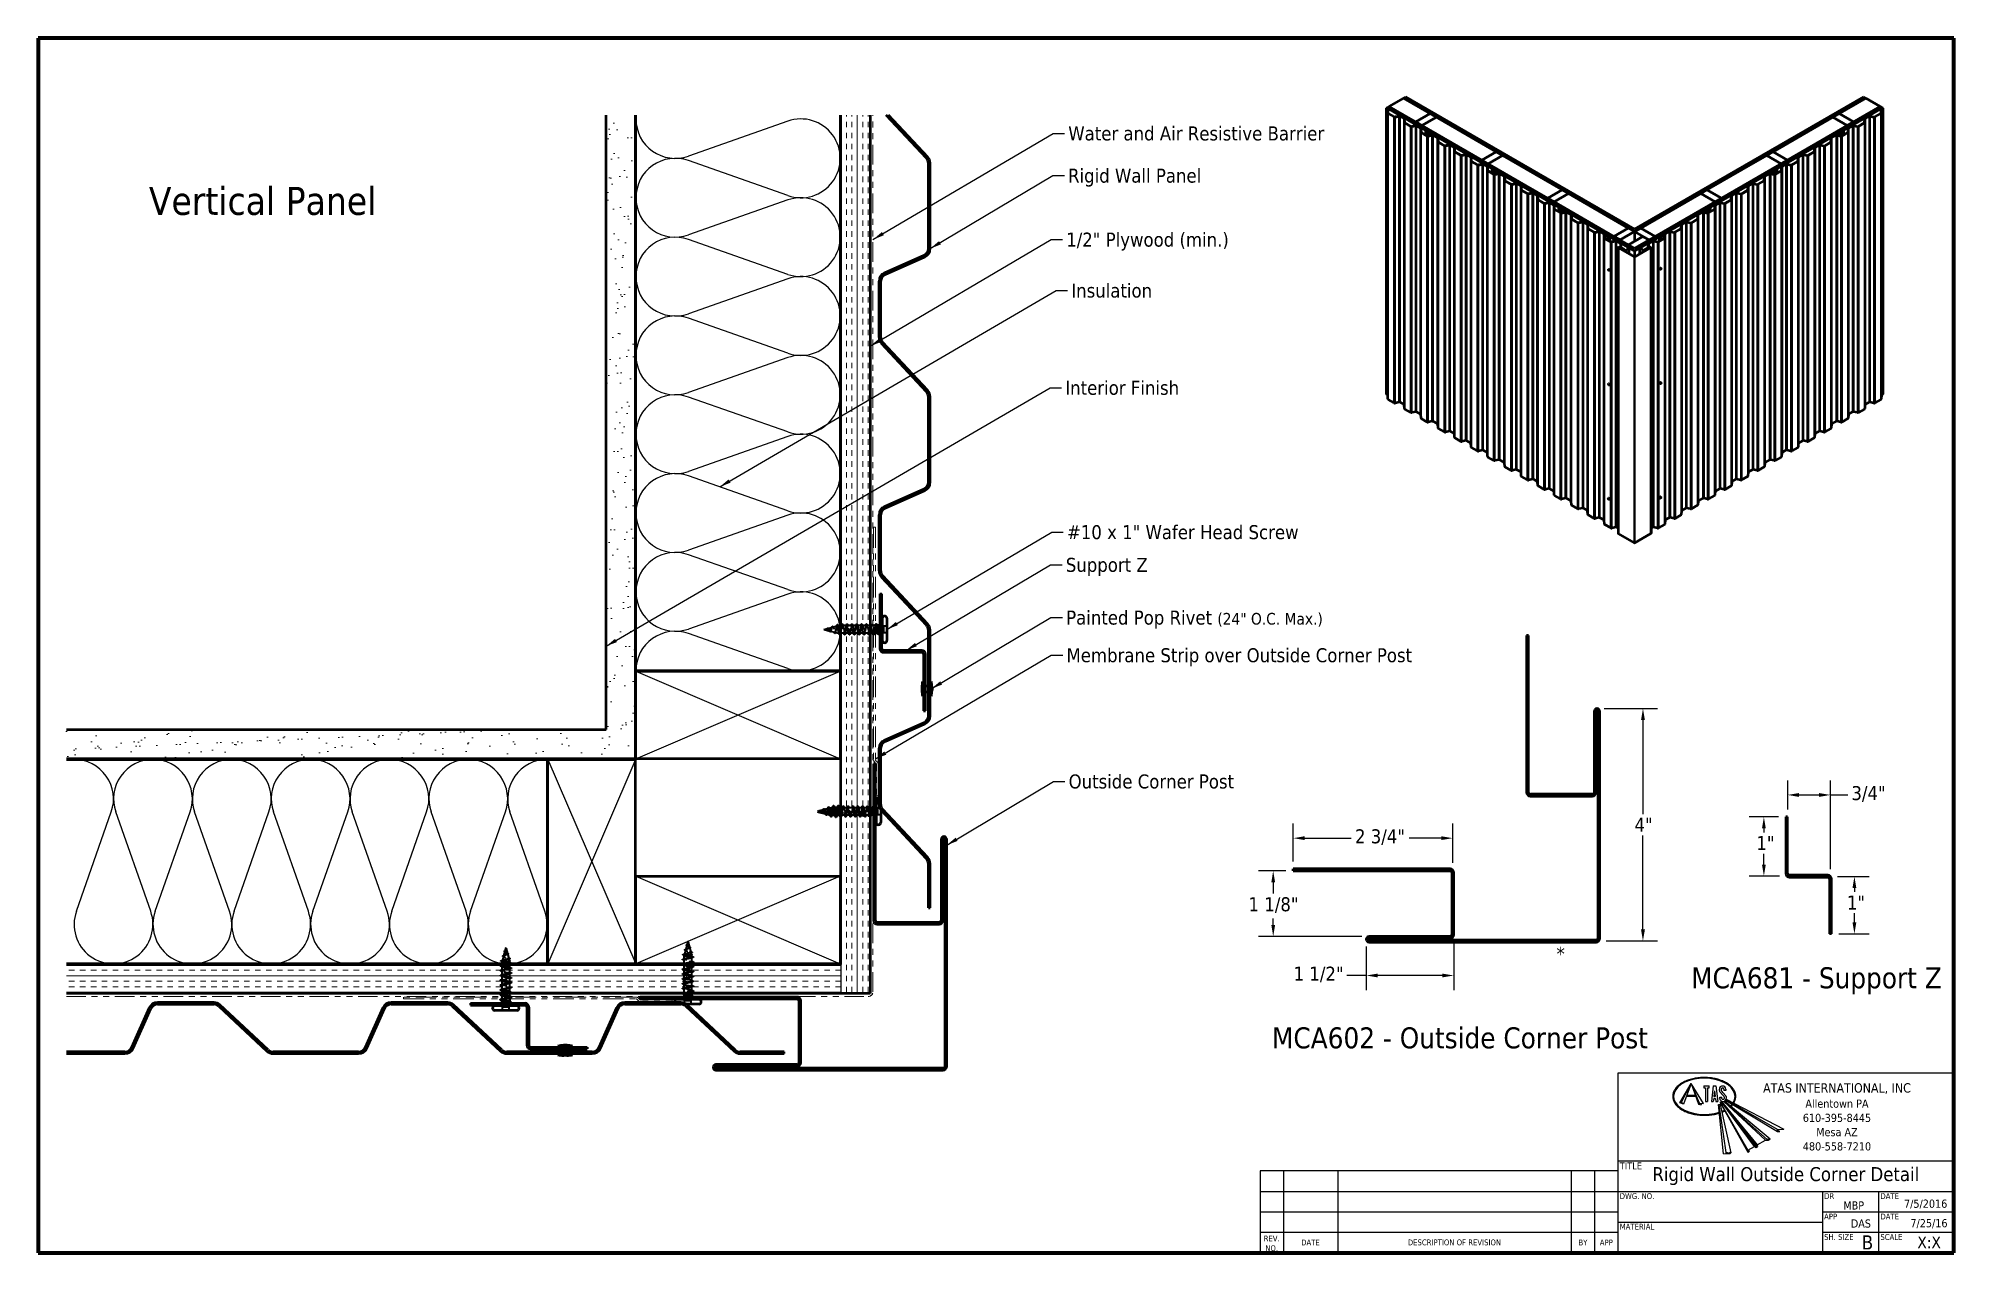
# Model space of a CAD drawing. Header units: inches. Extents: x 0.6 to 33.4, y 0.6 to 21.4.
import ezdxf

# ---------------------------------------------------------------- set-up
doc = ezdxf.new("R2010")
doc.units = ezdxf.units.IN
doc.header["$LTSCALE"] = 2
doc.header["$MEASUREMENT"] = 0
doc.linetypes.add('DASHED', pattern=[0.2067, 0.1654, -0.0413])
doc.linetypes.add('DOUBLE_DASH_CHAIN', pattern=[1.2403, 0.6614, -0.0827, 0.1654, -0.0827, 0.1654, -0.0827])
for name, color, linetype, lineweight in [('Border (ANSI)', 7, 'Continuous', 70), ('Dimension (ANSI)', 7, 'Continuous', 25), ('Hatch (ANSI)', 7, 'Continuous', 18), ('Hidden (ANSI)', 7, 'DASHED', 35), ('Logo', 7, 'Continuous', 25), ('Sketch Geometry (ANSI)', 7, 'Continuous', 25), ('Symbol (ANSI)', 7, 'Continuous', 25), ('Title (ANSI)', 7, 'Continuous', 50), ('Visible (ANSI)', 7, 'Continuous', 50), ('Visible Narrow (ANSI)', 7, 'Continuous', 35)]:
    doc.layers.add(name, color=color, linetype=linetype, lineweight=lineweight)
doc.styles.add('Label Text (ANSI)', font='tahoma.ttf')
doc.styles.add('Note Text (ANSI)', font='tahoma.ttf')
doc.styles.add('Title Block Info', font='tahoma.ttf')
doc.styles.add('Title Block Labels', font='tahoma.ttf')
doc.dimstyles.new('Architectural (ANSI)', dxfattribs={"dimscale": 2, "dimtxt": 0.12, "dimasz": 0.098425, "dimexe": 0.125, "dimexo": 0.0625, "dimgap": 0.031496, "dimtad": 0, "dimtih": 1, "dimtoh": 1, "dimdec": 4, "dimrnd": 1e-08, "dimzin": 3, "dimdsep": 46, "dimlunit": 4, "dimtxsty": 'Note Text (ANSI)', "dimcen": 0.09, "dimdle": 0.393701, "dimclrd": 256, "dimclre": 256, "dimclrt": 256, "dimadec": 0, "dimazin": 3, "dimtfac": 1, "dimtofl": 0, "dimtmove": 0, "dimatfit": 3, "dimfxl": 0, "dimfrac": 2, "dimtolj": 1, "dimtzin": 12, "dimlwd": -1, "dimlwe": -1, "dimarcsym": 0})
doc.dimstyles.new('Default (ANSI)$7', dxfattribs={"dimscale": 2, "dimtxt": 0.12, "dimasz": 0.098425, "dimexe": 0.125, "dimexo": 0.0625, "dimgap": 0.031496, "dimtad": 0, "dimtih": 1, "dimtoh": 1, "dimrnd": 1e-08, "dimzin": 4, "dimdsep": 46, "dimtxsty": 'Note Text (ANSI)', "dimcen": 0.09, "dimdle": 0.393701, "dimclrd": 256, "dimclre": 256, "dimclrt": 256, "dimadec": 0, "dimazin": 1, "dimtfac": 1, "dimtofl": 0, "dimtmove": 0, "dimatfit": 3, "dimfxl": 0, "dimtolj": 1, "dimtzin": 4, "dimlwd": -1, "dimlwe": -1, "dimarcsym": 0})

msp = doc.modelspace()

# ---------------------------------------------------------------- texts
at = {"layer": 'Symbol (ANSI)', "attachment_point": 1, "style": 'Note Text (ANSI)'}
for s, insert, char_height, width in [('{Water and Air Resistive Barrier}', (18.23763, 19.89078), 0.24, 4.4648948), ('{Rigid Wall Panel}', (18.23368, 19.16759), 0.24, 2.3369855), ('{\\fTahoma|b0|i0;\\H0.4800;Vertical Panel}', (2.4929, 18.8559), 0.48, 3.9364668), ('{1/2" Plywood (min.)}', (18.20178, 18.07194), 0.24, 2.9218152), ('{Insulation}', (18.28886, 17.19955), 0.24, 1.4361102), ('{Interior Finish}', (18.18664, 15.53411), 0.24, 2.0252188), ('{#10 x 1" Wafer Head Screw}', (18.21499, 13.06134), 0.24, 4.0862237), ('{Support Z}', (18.19551, 12.50149), 0.24, 1.4289141), ('{Painted Pop Rivet \\fTahoma|b0|i0;\\H0.2000;(24" O.C. Max.)}', (18.20133, 11.59817), 0.24, 4.5582495), ('{Membrane Strip over Outside Corner Post }', (18.20739, 10.95348), 0.24, 6.1622041), ('{Outside Corner Post}', (18.24332, 8.7914), 0.24, 2.9048946)]:
    msp.add_mtext(s, dxfattribs=dict(at, insert=insert, char_height=char_height, width=width))
at = {"layer": 'Symbol (ANSI)'}
for s, insert, char_height, attachment_point, style in [('{*}', (26.59887, 5.83971), 0.24, 1, 'Note Text (ANSI)'), ('MCA681 - Support Z', (28.90402, 5.02565), 0.36, 7, 'Label Text (ANSI)'), ('MCA602 - Outside Corner Post', (21.72655, 4.0932), 0.36, 7, 'Label Text (ANSI)')]:
    msp.add_mtext(s, dxfattribs=dict(at, insert=insert, char_height=char_height, attachment_point=attachment_point, style=style))

# ---------------------------------------------------------------- blocks, each defined once
blk = doc.blocks.new('Borders ATAS A Border')
at = {"layer": 'Border (ANSI)'}
for p, q in [((0.3, 10.7), (0.3, 0.3)), ((16.7, 10.7), (0.3, 10.7)), ((16.7, 0.3), (16.7, 10.7)), ((0.3, 0.3), (16.7, 0.3))]:
    blk.add_line(p, q, dxfattribs=at)
blk = doc.blocks.new('Title Blocks ATAS A-B Title Block')
at = {"layer": 'Logo', "linetype": 'Continuous'}
for p, q in [((5.513, 4.03), (5.609, 4.196)), ((5.528, 4.034), (5.609, 4.196)), ((5.609, 4.196), (5.544, 4.019)), ((5.714, 4.023), (5.609, 4.196)), ((5.609, 4.196), (5.673, 4.019)), ((5.681, 4.026), (5.609, 4.196)), ((5.719, 4.174), (5.719, 4.157)), ((5.719, 4.174), (5.764, 4.174)), ((5.719, 4.157), (5.733, 4.157)), ((5.733, 4.157), (5.733, 4.041)), ((5.75, 4.157), (5.764, 4.157)), ((5.75, 4.157), (5.75, 4.041)), ((5.764, 4.157), (5.764, 4.174)), ((5.799, 4.174), (5.783, 4.041)), ((5.799, 4.174), (5.822, 4.174)), ((5.81, 4.131), (5.805, 4.085)), ((5.81, 4.131), (5.816, 4.085)), ((5.822, 4.174), (5.838, 4.041)), ((5.852, 4.135), (5.851, 4.146)), ((5.852, 4.134), (5.852, 4.135)), ((5.854, 4.13), (5.852, 4.134)), ((5.854, 4.129), (5.854, 4.13)), ((5.855, 4.127), (5.854, 4.129)), ((5.856, 4.124), (5.855, 4.127)), ((5.858, 4.122), (5.856, 4.124)), ((5.86, 4.119), (5.858, 4.122)), ((5.858, 4.122), (5.858, 4.122)), ((5.861, 4.119), (5.86, 4.119)), ((5.863, 4.115), (5.861, 4.119)), ((5.868, 4.109), (5.863, 4.115)), ((5.868, 4.135), (5.868, 4.146)), ((5.873, 4.128), (5.868, 4.135)), ((5.869, 4.108), (5.868, 4.109)), ((5.87, 4.107), (5.869, 4.108)), ((5.87, 4.107), (5.875, 4.102)), ((5.874, 4.126), (5.873, 4.128)), ((5.883, 4.116), (5.874, 4.126)), ((5.875, 4.102), (5.879, 4.098)), ((5.886, 4.112), (5.883, 4.116)), ((5.891, 4.107), (5.886, 4.112)), ((5.89, 4.146), (5.89, 4.135)), ((5.907, 4.135), (5.89, 4.135)), ((5.891, 4.107), (5.892, 4.106)), ((5.892, 4.106), (5.893, 4.105)), ((5.893, 4.105), (5.898, 4.099)), ((5.907, 4.146), (5.907, 4.135)), ((5.544, 4.019), (5.513, 4.03)), ((5.544, 4.019), (5.528, 4.034)), ((5.568, 4.086), (5.649, 4.086)), ((5.572, 4.096), (5.645, 4.096)), ((5.673, 4.019), (5.681, 4.026)), ((5.673, 4.019), (5.695, 4.013)), ((5.681, 4.026), (5.714, 4.023)), ((5.69, 4.026), (5.695, 4.013)), ((5.733, 4.041), (5.75, 4.041)), ((5.783, 4.041), (5.799, 4.041)), ((5.803, 4.068), (5.799, 4.041)), ((5.803, 4.068), (5.818, 4.068)), ((5.805, 4.085), (5.816, 4.085)), ((5.818, 4.068), (5.821, 4.041)), ((5.821, 4.041), (5.838, 4.041)), ((5.886, 3.594), (5.845, 4.014)), ((5.845, 4.014), (5.849, 4.014)), ((5.849, 4.015), (5.85, 4.017)), ((5.91, 3.604), (5.849, 4.015)), ((5.85, 4.017), (5.851, 4.016)), ((5.851, 4.016), (5.853, 4.015)), ((5.853, 4.015), (5.855, 4.016)), ((5.855, 4.068), (5.855, 4.079)), ((5.855, 4.079), (5.871, 4.079)), ((5.856, 4.017), (5.855, 4.016)), ((5.857, 4.016), (5.856, 4.017)), ((5.857, 4.035), (5.866, 4.04)), ((5.857, 4.035), (6.095, 3.623)), ((5.857, 4.035), (5.857, 4.032)), ((5.857, 4.032), (6.095, 3.607)), ((5.857, 4.016), (5.95, 3.601)), ((6.151, 3.655), (5.866, 4.04)), ((5.866, 4.04), (5.868, 4.039)), ((5.868, 4.039), (5.87, 4.04)), ((5.868, 4.039), (6.165, 3.647)), ((5.87, 4.042), (5.871, 4.043)), ((5.87, 4.042), (6.175, 3.669)), ((5.87, 4.042), (5.87, 4.04)), ((6.178, 3.654), (5.87, 4.04)), ((5.871, 4.068), (5.871, 4.079)), ((5.879, 4.098), (5.887, 4.089)), ((5.887, 4.089), (5.888, 4.087)), ((5.888, 4.087), (5.893, 4.079)), ((6.247, 3.711), (5.889, 4.042)), ((5.892, 4.042), (6.261, 3.717)), ((5.893, 4.079), (5.893, 4.068)), ((6.287, 3.718), (5.895, 4.044)), ((5.898, 4.099), (5.901, 4.096)), ((5.901, 4.096), (5.901, 4.096)), ((5.901, 4.096), (5.903, 4.093)), ((5.903, 4.093), (5.904, 4.092)), ((5.904, 4.092), (5.905, 4.09)), ((5.905, 4.09), (5.906, 4.087)), ((5.905, 4.052), (6.348, 3.784)), ((5.906, 4.087), (5.907, 4.086)), ((6.348, 3.8), (5.906, 4.055)), ((5.907, 4.086), (5.908, 4.084)), ((5.908, 4.084), (5.909, 4.081)), ((5.909, 4.081), (5.909, 4.079)), ((5.909, 4.079), (5.91, 4.068)), ((5.909, 4.061), (6.404, 3.803)), ((6.348, 3.8), (6.404, 3.803)), ((6.348, 3.784), (6.348, 3.8)), ((6.369, 3.785), (6.348, 3.797)), ((6.348, 3.784), (6.369, 3.785)), ((6.095, 3.623), (6.151, 3.656)), ((6.095, 3.623), (6.095, 3.607)), ((6.095, 3.607), (6.109, 3.615)), ((6.109, 3.615), (6.102, 3.627)), ((6.151, 3.656), (6.165, 3.647)), ((6.165, 3.647), (6.178, 3.655)), ((6.175, 3.669), (6.247, 3.711)), ((6.175, 3.669), (6.178, 3.655)), ((6.247, 3.711), (6.268, 3.709)), ((6.261, 3.718), (6.262, 3.719)), ((6.261, 3.718), (6.261, 3.718)), ((6.261, 3.718), (6.261, 3.718)), ((6.262, 3.716), (6.261, 3.718)), ((6.262, 3.719), (6.264, 3.72)), ((6.265, 3.715), (6.262, 3.716)), ((6.264, 3.72), (6.272, 3.719)), ((6.267, 3.715), (6.265, 3.715)), ((6.269, 3.716), (6.267, 3.715)), ((6.268, 3.709), (6.271, 3.709)), ((6.269, 3.716), (6.269, 3.716)), ((6.272, 3.715), (6.269, 3.716)), ((6.271, 3.709), (6.272, 3.709)), ((6.272, 3.719), (6.279, 3.716)), ((6.274, 3.713), (6.272, 3.715)), ((6.272, 3.709), (6.273, 3.71)), ((6.273, 3.71), (6.274, 3.712)), ((6.274, 3.712), (6.274, 3.713)), ((6.279, 3.716), (6.284, 3.716)), ((6.284, 3.716), (6.287, 3.718)), ((5.886, 3.594), (5.944, 3.595)), ((5.909, 3.597), (5.91, 3.605)), ((5.91, 3.605), (5.918, 3.605)), ((5.918, 3.605), (5.929, 3.598)), ((5.929, 3.598), (5.94, 3.605)), ((5.944, 3.607), (5.94, 3.605)), ((5.95, 3.601), (5.944, 3.607)), ((5.944, 3.595), (5.95, 3.601))]:
    blk.add_line(p, q, dxfattribs=at)
at = {"layer": 'Logo', "color": 7, "linetype": 'Continuous', "lineweight": 25}
blk.add_line((5.901, 4.048), (5.903, 4.05), dxfattribs=at)
at = {"layer": 'Logo', "linetype": 'Continuous'}
for centre, radius, start, end in [((5.879, 4.146), 0.0277, 0, 180), ((5.879, 4.146), 0.0111, 0, 180), ((5.882, 4.068), 0.0277, 180, 0), ((5.882, 4.068), 0.0111, 180, 0)]:
    blk.add_arc(centre, radius, start, end, dxfattribs=at)
at = {"layer": 'Logo'}
for start_param, end_param in [(5.920587, 11.509279), (5.311273, 5.424577), (5.721945, 5.844109)]:
    blk.add_ellipse((5.722, 4.085), major_axis=(0.263, 0), ratio=0.589286, start_param=start_param, end_param=end_param, dxfattribs=at)
for points in [[(5.974, 4.027), (5.987, 4.054), (5.992, 4.083), (5.988, 4.112), (5.976, 4.14), (5.956, 4.166), (5.929, 4.189), (5.896, 4.209), (5.858, 4.225), (5.816, 4.237), (5.772, 4.244), (5.725, 4.247), (5.679, 4.245), (5.634, 4.238), (5.591, 4.227), (5.553, 4.211), (5.519, 4.192), (5.491, 4.169), (5.47, 4.144), (5.457, 4.116), (5.452, 4.087), (5.456, 4.058), (5.468, 4.03), (5.487, 4.004), (5.514, 3.981), (5.547, 3.961), (5.585, 3.945), (5.627, 3.933), (5.672, 3.926), (5.718, 3.923), (5.764, 3.925), (5.809, 3.931), (5.852, 3.943)], [(5.872, 3.95), (5.878, 3.952), (5.885, 3.955), (5.891, 3.958), (5.897, 3.961)], [(5.95, 3.998), (5.954, 4.002), (5.959, 4.006), (5.962, 4.011), (5.966, 4.015)]]:
    blk.add_spline(points, degree=3, dxfattribs=at)
at = {"layer": 'Sketch Geometry (ANSI)'}
for p, q in [((7.858, 4.284), (4.983, 4.284)), ((4.983, 4.284), (4.983, 2.746)), ((7.858, 2.746), (7.858, 4.284)), ((1.918, 3.446), (1.918, 2.746)), ((4.983, 3.446), (1.918, 3.446)), ((2.118, 3.446), (2.118, 2.746)), ((2.583, 3.446), (2.583, 2.746)), ((4.583, 3.446), (4.583, 2.746)), ((4.783, 3.446), (4.783, 2.746)), ((4.983, 3.534), (7.858, 3.534)), ((1.918, 3.271), (4.983, 3.271)), ((4.983, 3.271), (7.858, 3.271)), ((6.733, 3.271), (6.733, 2.746)), ((7.215, 3.271), (7.215, 2.746)), ((1.918, 3.096), (4.983, 3.096)), ((4.983, 3.009), (6.733, 3.009)), ((6.733, 3.096), (7.858, 3.096)), ((1.918, 2.921), (4.983, 2.921)), ((6.733, 2.921), (7.858, 2.921)), ((1.918, 2.746), (4.983, 2.746)), ((4.983, 2.746), (7.858, 2.746))]:
    blk.add_line(p, q, dxfattribs=at)
at = {"layer": 'Symbol (ANSI)', "char_height": 0.05, "attachment_point": 5, "style": 'Title Block Labels'}
for s, insert, line_spacing_factor in [('{\\H1.6x;ATAS INTERNATIONAL, INC\\P\\H0.875x;Allentown PA\\H1.3631x; \\H0.73365x;\\P610-395-8445\\H1.1376x; \\H0.87902x;\\PMesa AZ\\H1.1946x; \\H0.83708x;\\P480-558-7210\\H1.1855x; }', (6.858, 3.909), 1.04605), ('REV.\\PNO.', (2.018, 2.826), 0.987884)]:
    blk.add_mtext(s, dxfattribs=dict(at, insert=insert, line_spacing_factor=line_spacing_factor))
at = {"layer": 'Symbol (ANSI)'}
for s, insert, char_height, attachment_point, style in [('\\fTahoma|b0|i0;\\H0.0600;TITLE', (4.998, 3.519), 0.06, 1, 'Title Block Labels'), ('DWG. NO.', (4.998, 3.256), 0.05, 1, 'Title Block Labels'), ('DR', (6.748, 3.256), 0.05, 1, 'Title Block Labels'), ('MBP', (7.09, 3.116), 0.07, 9, 'Title Block Info'), ('DATE', (7.23, 3.256), 0.05, 1, 'Title Block Labels'), ('MATERIAL', (4.998, 2.994), 0.05, 1, 'Title Block Labels'), ('APP', (6.748, 3.081), 0.05, 1, 'Title Block Labels'), ('DAS', (7.149, 2.96), 0.07, 9, 'Title Block Info'), ('DATE', (7.23, 3.081), 0.05, 1, 'Title Block Labels'), ('7/25/16', (7.805, 2.955), 0.07, 9, 'Title Block Info'), ('DATE', (2.35, 2.834), 0.05, 5, 'Title Block Labels'), ('DESCRIPTION OF REVISION', (3.583, 2.834), 0.05, 5, 'Title Block Labels'), ('BY', (4.683, 2.834), 0.05, 5, 'Title Block Labels'), ('APP', (4.883, 2.834), 0.05, 5, 'Title Block Labels'), ('SH. SIZE', (6.748, 2.906), 0.05, 1, 'Title Block Labels'), ('SCALE', (7.23, 2.906), 0.05, 1, 'Title Block Labels'), ('\\fTahoma|b0|i0;\\H0.1000;X:X', (7.748, 2.834), 0.1, 6, 'Title Block Info')]:
    blk.add_mtext(s, dxfattribs=dict(at, insert=insert, char_height=char_height, attachment_point=attachment_point, style=style))
for tag, p, height, style in [('CREATION_DATE_001', (7.432, 3.131), 0.07, 'Title Block Info'), ('Sheet_Size_001', (7.071, 2.774), 0.12, 'Note Text (ANSI)')]:
    blk.add_attdef(tag, p, '', height=height, dxfattribs=dict(at, style=style))
at = {"layer": 'Title (ANSI)', "attachment_point": 5, "style": 'Note Text (ANSI)'}
for s, insert, char_height in [('Rigid Wall Outside Corner Detail', (6.42, 3.402), 0.12), ('\\fTahoma|b0|i0;\\H0.1000; ', (5.858, 3.14), 0.1), ('\\fTahoma|b0|i0;\\H0.1000; ', (5.858, 2.877), 0.1)]:
    blk.add_mtext(s, dxfattribs=dict(at, insert=insert, char_height=char_height))
blk = doc.blocks.new('*D8')
at = {"layer": 'Defpoints', "color": 0, "transparency": 16777216}
for p in [(23.34, 5.968), (24.84, 6.048), (23.34, 5.348)]:
    blk.add_point(p, dxfattribs=at)
at = {"layer": 'Dimension (ANSI)', "transparency": 16777216}
for p, q in [((24.84, 5.923), (24.84, 5.098)), ((23.34, 5.843), (23.34, 5.098)), ((23.34, 5.348), (23.005, 5.348)), ((24.643, 5.348), (23.536, 5.348))]:
    blk.add_line(p, q, dxfattribs=at)
for points in [[(23.536, 5.38), (23.536, 5.315), (23.34, 5.348)], [(24.643, 5.38), (24.643, 5.315), (24.84, 5.348)]]:
    blk.add_solid(points, dxfattribs=at)
at = {"layer": 'Dimension (ANSI)', "transparency": 16777216, "insert": (22.095, 5.499), "char_height": 0.24, "attachment_point": 1, "style": 'Note Text (ANSI)'}
blk.add_mtext('\\A1;1 1/2"', dxfattribs=at)
blk = doc.blocks.new('*D9')
at = {"layer": 'Defpoints', "color": 0, "transparency": 16777216}
for p in [(22.09, 7.7), (22.09, 7.173), (24.821, 7.154)]:
    blk.add_point(p, dxfattribs=at)
at = {"layer": 'Dimension (ANSI)', "transparency": 16777216}
for p, q in [((22.09, 7.298), (22.09, 7.95)), ((24.821, 7.279), (24.821, 7.95)), ((22.286, 7.7), (23.084, 7.7)), ((24.624, 7.7), (24.076, 7.7))]:
    blk.add_line(p, q, dxfattribs=at)
for points in [[(22.286, 7.733), (22.286, 7.668), (22.09, 7.7)], [(24.624, 7.733), (24.624, 7.668), (24.821, 7.7)]]:
    blk.add_solid(points, dxfattribs=at)
at = {"layer": 'Dimension (ANSI)', "transparency": 16777216, "insert": (23.147, 7.852), "char_height": 0.24, "attachment_point": 1, "style": 'Note Text (ANSI)'}
blk.add_mtext('\\A1;2 3/4"', dxfattribs=at)
blk = doc.blocks.new('*D10')
at = {"layer": 'Defpoints', "color": 0, "transparency": 16777216}
for p in [(30.525, 8.064), (30.15, 7.051), (30.543, 7.051)]:
    blk.add_point(p, dxfattribs=at)
at = {"layer": 'Dimension (ANSI)', "transparency": 16777216}
for p, q in [((30.4, 8.064), (29.9, 8.064)), ((30.15, 7.867), (30.15, 7.799)), ((30.15, 7.247), (30.15, 7.432)), ((30.418, 7.051), (29.9, 7.051))]:
    blk.add_line(p, q, dxfattribs=at)
for points in [[(30.117, 7.867), (30.182, 7.867), (30.15, 8.064)], [(30.117, 7.247), (30.182, 7.247), (30.15, 7.051)]]:
    blk.add_solid(points, dxfattribs=at)
at = {"layer": 'Dimension (ANSI)', "transparency": 16777216, "insert": (30.021, 7.736), "char_height": 0.24, "attachment_point": 1, "style": 'Note Text (ANSI)'}
blk.add_mtext('\\A1;1"', dxfattribs=at)
blk = doc.blocks.new('*D11')
at = {"layer": 'Defpoints', "color": 0, "transparency": 16777216}
for p in [(31.288, 7.045), (31.307, 6.064), (31.7, 6.064)]:
    blk.add_point(p, dxfattribs=at)
at = {"layer": 'Dimension (ANSI)', "transparency": 16777216}
for p, q in [((31.413, 7.045), (31.95, 7.045)), ((31.7, 6.848), (31.7, 6.78)), ((31.7, 6.261), (31.7, 6.414)), ((31.432, 6.064), (31.95, 6.064))]:
    blk.add_line(p, q, dxfattribs=at)
for points in [[(31.667, 6.848), (31.733, 6.848), (31.7, 7.045)], [(31.667, 6.261), (31.733, 6.261), (31.7, 6.064)]]:
    blk.add_solid(points, dxfattribs=at)
at = {"layer": 'Dimension (ANSI)', "transparency": 16777216, "insert": (31.571, 6.717), "char_height": 0.24, "attachment_point": 1, "style": 'Note Text (ANSI)'}
blk.add_mtext('\\A1;1"', dxfattribs=at)
blk = doc.blocks.new('*D12')
at = {"layer": 'Defpoints', "color": 0, "transparency": 16777216}
for p in [(27.292, 9.92), (28.079, 9.92), (27.321, 5.939)]:
    blk.add_point(p, dxfattribs=at)
at = {"layer": 'Dimension (ANSI)', "transparency": 16777216}
for p, q in [((27.417, 9.92), (28.329, 9.92)), ((28.079, 9.723), (28.079, 8.113)), ((28.079, 6.136), (28.079, 7.747)), ((27.446, 5.939), (28.329, 5.939))]:
    blk.add_line(p, q, dxfattribs=at)
for points in [[(28.046, 9.723), (28.112, 9.723), (28.079, 9.92)], [(28.046, 6.136), (28.112, 6.136), (28.079, 5.939)]]:
    blk.add_solid(points, dxfattribs=at)
at = {"layer": 'Dimension (ANSI)', "transparency": 16777216, "insert": (27.935, 8.05), "char_height": 0.24, "attachment_point": 1, "style": 'Note Text (ANSI)'}
blk.add_mtext('\\A1;4"', dxfattribs=at)
blk = doc.blocks.new('*D13')
at = {"layer": 'Defpoints', "color": 0, "transparency": 16777216}
for p in [(22.09, 7.141), (21.747, 6.016), (23.388, 6.016)]:
    blk.add_point(p, dxfattribs=at)
at = {"layer": 'Dimension (ANSI)', "transparency": 16777216}
for p, q in [((21.965, 7.141), (21.497, 7.141)), ((21.747, 6.944), (21.747, 6.751)), ((21.747, 6.213), (21.747, 6.322)), ((23.263, 6.016), (21.497, 6.016))]:
    blk.add_line(p, q, dxfattribs=at)
for points in [[(21.715, 6.944), (21.78, 6.944), (21.747, 7.141)], [(21.715, 6.213), (21.78, 6.213), (21.747, 6.016)]]:
    blk.add_solid(points, dxfattribs=at)
at = {"layer": 'Dimension (ANSI)', "transparency": 16777216, "insert": (21.324, 6.688), "char_height": 0.24, "attachment_point": 1, "style": 'Note Text (ANSI)'}
blk.add_mtext('\\A1;1 1/8"', dxfattribs=at)
blk = doc.blocks.new('*D14')
at = {"layer": 'Defpoints', "color": 0, "transparency": 16777216}
for p in [(31.288, 8.44), (30.557, 8.064), (31.288, 7.045)]:
    blk.add_point(p, dxfattribs=at)
at = {"layer": 'Dimension (ANSI)', "transparency": 16777216}
for p, q in [((30.557, 8.189), (30.557, 8.69)), ((31.288, 7.17), (31.288, 8.69)), ((30.753, 8.44), (31.091, 8.44)), ((31.288, 8.44), (31.585, 8.44))]:
    blk.add_line(p, q, dxfattribs=at)
for points in [[(30.753, 8.473), (30.753, 8.407), (30.557, 8.44)], [(31.091, 8.473), (31.091, 8.407), (31.288, 8.44)]]:
    blk.add_solid(points, dxfattribs=at)
at = {"layer": 'Dimension (ANSI)', "transparency": 16777216, "insert": (31.648, 8.592), "char_height": 0.24, "attachment_point": 1, "style": 'Note Text (ANSI)'}
blk.add_mtext('\\A1;3/4"', dxfattribs=at)

# ---------------------------------------------------------------- dimensions: what is measured, and where the dimension line sits
at = {"layer": 'Dimension (ANSI)'}
for base, p1, p2, angle, override, picture, middle in [((28.07892, 9.920165), (27.320773, 5.93891), (27.291519, 9.920165), 90, {"dimdec": 4, "dimlfac": 1, "dimtp": 0, "dimtm": 0, "dimtdec": 2, "dimatfit": 1}, '*D12', (28.07892, 7.929537)), ((31.287832, 8.440037), (30.556577, 8.063893), (31.287832, 7.045147), 180, {"dimtih": 0, "dimtoh": 0, "dimdec": 4, "dimlfac": 1, "dimtp": 0, "dimtm": 0, "dimtdec": 2, "dimatfit": 2}, '*D14', (31.940957, 8.440037)), ((22.089519, 7.700448), (24.820773, 7.15442), (22.089519, 7.173165), 180, {"dimtih": 0, "dimtoh": 0, "dimdec": 4, "dimlfac": 1, "dimtp": 0, "dimtm": 0, "dimtdec": 2, "dimatfit": 1}, '*D9', (23.580146, 7.700448)), ((30.149621, 7.050638), (30.524577, 8.063893), (30.543322, 7.050638), 90, {"dimdec": 4, "dimlfac": 1, "dimtp": 0, "dimtm": 0, "dimtdec": 2, "dimatfit": 1}, '*D10', (30.149621, 7.615709)), ((21.74739, 6.01616), (22.08952, 7.14116), (23.38752, 6.01616), 90, {"dimdec": 4, "dimlfac": 1, "dimtp": 0, "dimtm": 0, "dimtdec": 2, "dimatfit": 1}, '*D13', (21.74739, 6.53661)), ((31.70028, 6.06389), (31.28783, 7.04515), (31.30658, 6.06389), 90, {"dimdec": 4, "dimlfac": 1, "dimtp": 0, "dimtm": 0, "dimtdec": 2, "dimatfit": 1}, '*D11', (31.70028, 6.59696)), ((23.33952, 5.34769), (24.83952, 6.04816), (23.33952, 5.96816), 180, {"dimtih": 0, "dimtoh": 0, "dimdec": 4, "dimlfac": 1, "dimtp": 0, "dimtm": 0, "dimtdec": 2, "dimatfit": 2}, '*D8', (22.51845, 5.34769))]:
    dim = msp.add_linear_dim(base=base, p1=p1, p2=p2, angle=angle, dimstyle='Architectural (ANSI)', override=override, dxfattribs=at)
    dim.commit()
    dim.dimension.update_dxf_attribs({"geometry": picture, "text_midpoint": middle, "dimtype": 160})

# ---------------------------------------------------------------- hatches: boundary and pattern name
at = {"layer": 'Hatch (ANSI)', "true_color": 0x804000}
h = msp.add_hatch(dxfattribs=at)
h.set_pattern_fill('AR-SAND', color=36, scale=0.25, angle=45, style=0)
h.paths.add_polyline_path([(10.82312, 20.08454), (10.82312, 9.0589), (1.0804, 9.0589), (1.0804, 9.5589), (10.32312, 9.5589), (10.32312, 20.08454)])
h = msp.add_hatch(dxfattribs=at)
h.set_pattern_fill('INSUL', color=36, scale=0.75, angle=90, style=0)
h.paths.add_polyline_path([(14.34312, 20.08454), (14.34312, 5.0389), (14.84312, 5.0389), (14.84312, 20.08454)])
h = msp.add_hatch(dxfattribs=at)
h.set_pattern_fill('INSUL', color=36, scale=0.75, style=0)
h.paths.add_polyline_path([(1.0804, 5.0389), (14.34312, 5.0389), (14.34312, 5.5389), (1.0804, 5.5389)])

# ---------------------------------------------------------------- linework, layer by layer
at = {"layer": 'Hidden (ANSI)', "ltscale": 0.062337}
for p, q in [((14.05212, 11.2751), (14.11545, 11.29204)), ((11.72462, 5.9369), (11.70768, 5.87357)), ((8.60692, 5.8299), (8.58998, 5.76657))]:
    msp.add_line(p, q, dxfattribs=at)
at = {"layer": 'Hidden (ANSI)', "ltscale": 0.022741}
for p, q in [((14.05212, 11.2751), (14.07529, 11.2689)), ((11.72462, 5.9369), (11.73081, 5.91373)), ((8.60692, 5.8299), (8.61312, 5.80673))]:
    msp.add_line(p, q, dxfattribs=at)
at = {"layer": 'Hidden (ANSI)', "ltscale": 0.077103}
for p, q in [((14.0773, 11.26836), (14.15561, 11.24741)), ((11.73135, 5.91172), (11.7523, 5.83341)), ((8.61366, 5.80472), (8.63461, 5.72641))]:
    msp.add_line(p, q, dxfattribs=at)
at = {"layer": 'Hidden (ANSI)', "ltscale": 0.074634}
for p, q in [((14.11997, 11.29325), (14.19578, 11.31353)), ((8.58877, 5.76205), (8.56849, 5.68624)), ((11.70647, 5.86905), (11.68619, 5.79324))]:
    msp.add_line(p, q, dxfattribs=at)
at = {"layer": 'Hidden (ANSI)', "ltscale": 0.072171}
for p, q in [((14.16263, 11.24554), (14.23594, 11.22593)), ((8.63648, 5.71939), (8.65609, 5.64608)), ((11.75418, 5.82639), (11.77379, 5.75308))]:
    msp.add_line(p, q, dxfattribs=at)
at = {"layer": 'Hidden (ANSI)', "ltscale": 0.069707}
for p, q in [((14.2053, 11.31607), (14.27611, 11.33501)), ((8.56595, 5.67672), (8.54701, 5.60591)), ((11.68364, 5.78372), (11.6647, 5.71291))]:
    msp.add_line(p, q, dxfattribs=at)
at = {"layer": 'Hidden (ANSI)', "ltscale": 0.046387}
for p, q in [((14.24796, 11.22271), (14.29512, 11.2101)), ((8.65931, 5.63406), (8.67192, 5.5869)), ((11.777, 5.74106), (11.78962, 5.6939))]:
    msp.add_line(p, q, dxfattribs=at)
at = {"layer": 'Hidden (ANSI)', "ltscale": 0.004328}
for p, q in [((14.29062, 11.3389), (14.29512, 11.3401)), ((8.54312, 5.5914), (8.54192, 5.5869)), ((11.66082, 5.6984), (11.65962, 5.6939))]:
    msp.add_line(p, q, dxfattribs=at)
at = {"layer": 'Hidden (ANSI)', "ltscale": 0.020374}
msp.add_line((14.29512, 11.3401), (14.29512, 11.33658), dxfattribs=at)
at = {"layer": 'Hidden (ANSI)', "ltscale": 0.036089}
for p, q in [((14.33312, 11.3401), (14.29512, 11.3401)), ((8.54192, 5.5489), (8.54192, 5.5869))]:
    msp.add_line(p, q, dxfattribs=at)
at = {"layer": 'Hidden (ANSI)', "ltscale": 0.071462}
msp.add_line((14.29512, 11.33658), (14.29512, 11.28055), dxfattribs=at)
at = {"layer": 'Hidden (ANSI)', "ltscale": 0.102337}
msp.add_line((14.29512, 11.28055), (14.29512, 11.2101), dxfattribs=at)
at = {"layer": 'Hidden (ANSI)', "ltscale": 0.020614}
for p, q in [((14.31687, 11.2101), (14.29512, 11.2101)), ((8.67192, 5.56515), (8.67192, 5.5869)), ((11.78962, 5.67215), (11.78962, 5.6939))]:
    msp.add_line(p, q, dxfattribs=at)
at = {"layer": 'Hidden (ANSI)', "ltscale": 0.028664}
for p, q in [((14.30365, 11.2751), (14.29612, 11.2751)), ((14.31312, 11.2751), (14.30558, 11.2751)), ((14.19665, 8.1574), (14.18912, 8.1574)), ((14.20612, 8.1574), (14.19858, 8.1574)), ((8.60692, 5.57837), (8.60692, 5.5859)), ((8.60692, 5.5689), (8.60692, 5.57644)), ((11.72462, 5.68537), (11.72462, 5.6929)), ((11.72462, 5.6759), (11.72462, 5.68344))]:
    msp.add_line(p, q, dxfattribs=at)
at = {"layer": 'Hidden (ANSI)', "ltscale": 0.002412}
for p, q in [((14.30365, 11.2751), (14.30558, 11.2751)), ((14.92808, 11.2751), (14.92615, 11.2751)), ((14.19858, 8.1574), (14.19665, 8.1574)), ((14.81915, 8.1574), (14.82108, 8.1574)), ((8.60692, 5.57644), (8.60692, 5.57837)), ((11.72462, 5.68344), (11.72462, 5.68537)), ((8.60692, 4.95587), (8.60692, 4.95394)), ((11.72462, 5.06287), (11.72462, 5.06094))]:
    msp.add_line(p, q, dxfattribs=at)
at = {"layer": 'Hidden (ANSI)', "ltscale": 0.014423}
for p, q in [((14.35837, 11.3401), (14.34312, 11.3401)), ((8.54192, 5.52365), (8.54192, 5.5389))]:
    msp.add_line(p, q, dxfattribs=at)
at = {"layer": 'Hidden (ANSI)', "ltscale": 0.053946}
for p, q in [((14.39987, 11.2101), (14.34312, 11.2101)), ((8.67192, 5.48215), (8.67192, 5.5389))]:
    msp.add_line(p, q, dxfattribs=at)
at = {"layer": 'Hidden (ANSI)', "ltscale": 0.062755}
for p, q in [((14.44137, 11.3401), (14.37537, 11.3401)), ((14.48287, 11.2101), (14.41687, 11.2101)), ((14.52437, 11.3401), (14.45837, 11.3401)), ((14.56587, 11.2101), (14.49987, 11.2101)), ((14.60737, 11.3401), (14.54137, 11.3401)), ((14.64887, 11.2101), (14.58287, 11.2101)), ((14.69037, 11.3401), (14.62437, 11.3401)), ((14.73187, 11.2101), (14.66587, 11.2101)), ((14.77337, 11.3401), (14.70737, 11.3401)), ((14.81487, 11.2101), (14.74887, 11.2101)), ((14.45887, 8.2224), (14.39287, 8.2224)), ((14.54187, 8.2224), (14.47587, 8.2224)), ((14.62487, 8.2224), (14.55887, 8.2224)), ((14.70787, 8.2224), (14.64187, 8.2224)), ((14.79087, 8.2224), (14.72487, 8.2224)), ((14.41737, 8.0924), (14.35137, 8.0924)), ((14.50037, 8.0924), (14.43437, 8.0924)), ((14.58337, 8.0924), (14.51737, 8.0924)), ((14.66637, 8.0924), (14.60037, 8.0924)), ((14.74937, 8.0924), (14.68337, 8.0924)), ((11.65962, 5.54765), (11.65962, 5.61365)), ((11.78962, 5.58915), (11.78962, 5.65515)), ((8.54192, 5.44065), (8.54192, 5.50665)), ((8.54192, 5.35765), (8.54192, 5.42365)), ((8.54192, 5.27465), (8.54192, 5.34065)), ((8.54192, 5.19165), (8.54192, 5.25765)), ((8.67192, 5.39915), (8.67192, 5.46515)), ((8.67192, 5.31615), (8.67192, 5.38215)), ((8.67192, 5.23315), (8.67192, 5.29915)), ((11.65962, 5.46465), (11.65962, 5.53065)), ((11.65962, 5.38165), (11.65962, 5.44765)), ((11.65962, 5.29865), (11.65962, 5.36465)), ((11.65962, 5.21565), (11.65962, 5.28165)), ((11.78962, 5.42315), (11.78962, 5.48915)), ((11.78962, 5.34015), (11.78962, 5.40615)), ((11.78962, 5.25715), (11.78962, 5.32315)), ((8.54192, 5.10865), (8.54192, 5.17465)), ((8.67192, 5.15015), (8.67192, 5.21615)), ((8.67192, 5.06715), (8.67192, 5.13315)), ((11.65962, 5.13265), (11.65962, 5.19865)), ((11.78962, 5.17415), (11.78962, 5.24015)), ((11.78962, 5.09115), (11.78962, 5.15715))]:
    msp.add_line(p, q, dxfattribs=at)
at = {"layer": 'Hidden (ANSI)', "ltscale": 0.050136}
for p, q in [((14.84312, 11.3401), (14.79037, 11.3401)), ((8.54192, 5.0389), (8.54192, 5.09165))]:
    msp.add_line(p, q, dxfattribs=at)
at = {"layer": 'Hidden (ANSI)', "ltscale": 0.010614}
for p, q in [((14.84312, 11.2101), (14.83187, 11.2101)), ((8.67192, 5.0389), (8.67192, 5.05015))]:
    msp.add_line(p, q, dxfattribs=at)
at = {"layer": 'Hidden (ANSI)', "ltscale": 0.002995}
msp.add_line((14.85637, 11.3401), (14.85312, 11.3401), dxfattribs=at)
at = {"layer": 'Hidden (ANSI)', "ltscale": 0.037994}
for p, q in [((14.89312, 11.2101), (14.85312, 11.2101)), ((8.67192, 4.9889), (8.67192, 5.0289))]:
    msp.add_line(p, q, dxfattribs=at)
at = {"layer": 'Hidden (ANSI)', "ltscale": 0.018709}
for p, q in [((14.89312, 11.3401), (14.87337, 11.3401)), ((8.54192, 4.9889), (8.54192, 5.00865))]:
    msp.add_line(p, q, dxfattribs=at)
at = {"layer": 'Hidden (ANSI)', "ltscale": 0.004078}
for p, q in [((14.89787, 11.2101), (14.89348, 11.2101)), ((14.23125, 8.2224), (14.22687, 8.2224)), ((14.31425, 8.2224), (14.30987, 8.2224)), ((14.25137, 8.0924), (14.24698, 8.0924)), ((14.33437, 8.0924), (14.32998, 8.0924)), ((8.67192, 5.54377), (8.67192, 5.54815)), ((8.54192, 5.02565), (8.54192, 5.03004))]:
    msp.add_line(p, q, dxfattribs=at)
at = {"layer": 'Hidden (ANSI)', "ltscale": 0.030375}
for p, q in [((14.93512, 11.3401), (14.90312, 11.3401)), ((15.76012, 10.3086), (15.79212, 10.3086)), ((15.76012, 10.2086), (15.79212, 10.2086)), ((8.54192, 4.9469), (8.54192, 4.9789)), ((9.57342, 4.1219), (9.57342, 4.0899)), ((9.67342, 4.1219), (9.67342, 4.0899))]:
    msp.add_line(p, q, dxfattribs=at)
at = {"layer": 'Hidden (ANSI)', "ltscale": 0.019185}
for p, q in [((14.93512, 11.2101), (14.91487, 11.2101)), ((8.67192, 4.9469), (8.67192, 4.96715))]:
    msp.add_line(p, q, dxfattribs=at)
at = {"layer": 'Hidden (ANSI)', "ltscale": 0.003668}
msp.add_line((14.95914, 11.3401), (14.95518, 11.3401), dxfattribs=at)
at = {"layer": 'Hidden (ANSI)', "ltscale": 0.004506}
msp.add_line((14.98442, 11.2101), (14.97958, 11.2101), dxfattribs=at)
at = {"layer": 'Hidden (ANSI)', "ltscale": 0.032759}
for p, q in [((15.01012, 11.34816), (15.04212, 11.36107)), ((15.01012, 11.20203), (15.04212, 11.18913)), ((14.90312, 8.23047), (14.93512, 8.24337)), ((14.90312, 8.08434), (14.93512, 8.07144)), ((11.65155, 4.9789), (11.63865, 4.9469)), ((11.79768, 4.9789), (11.81058, 4.9469)), ((8.53386, 4.8719), (8.52095, 4.8399)), ((8.67999, 4.8719), (8.69289, 4.8399))]:
    msp.add_line(p, q, dxfattribs=at)
at = {"layer": 'Hidden (ANSI)', "ltscale": 0.107515}
for p, q in [((15.07612, 11.3316), (15.07612, 11.2186)), ((14.96912, 8.2139), (14.96912, 8.1009)), ((8.66342, 4.8059), (8.55042, 4.8059)), ((11.78112, 4.9129), (11.66812, 4.9129))]:
    msp.add_line(p, q, dxfattribs=at)
at = {"layer": 'Hidden (ANSI)', "ltscale": 0.053232}
for p, q in [((15.13212, 11.3316), (15.07612, 11.3316)), ((15.13212, 11.2186), (15.07612, 11.2186)), ((15.02512, 8.2139), (14.96912, 8.2139)), ((15.02512, 8.1009), (14.96912, 8.1009)), ((8.55042, 4.7499), (8.55042, 4.8059)), ((8.66342, 4.7499), (8.66342, 4.8059)), ((11.66812, 4.8569), (11.66812, 4.9129)), ((11.78112, 4.8569), (11.78112, 4.9129))]:
    msp.add_line(p, q, dxfattribs=at)
at = {"layer": 'Hidden (ANSI)', "ltscale": 0.02847}
for p, q in [((15.84212, 10.3086), (15.87212, 10.3086)), ((15.84212, 10.2086), (15.87212, 10.2086)), ((14.88312, 8.0924), (14.85312, 8.0924)), ((11.65962, 4.9989), (11.65962, 5.0289)), ((9.57342, 4.0399), (9.57342, 4.0099)), ((9.67342, 4.0399), (9.67342, 4.0099))]:
    msp.add_line(p, q, dxfattribs=at)
at = {"layer": 'Hidden (ANSI)', "ltscale": 0.005344}
msp.add_line((14.14096, 8.20979), (14.14648, 8.21127), dxfattribs=at)
at = {"layer": 'Hidden (ANSI)', "ltscale": 0.031089}
for p, q in [((14.37587, 8.2224), (14.34312, 8.2224)), ((11.78962, 5.50615), (11.78962, 5.5389))]:
    msp.add_line(p, q, dxfattribs=at)
at = {"layer": 'Hidden (ANSI)', "ltscale": 0.03347}
for p, q in [((14.84312, 8.2224), (14.80787, 8.2224)), ((11.78962, 5.0389), (11.78962, 5.07415))]:
    msp.add_line(p, q, dxfattribs=at)
at = {"layer": 'Hidden (ANSI)', "ltscale": 0.023045}
for p, q in [((14.87742, 8.2224), (14.85312, 8.2224)), ((11.78962, 5.0046), (11.78962, 5.0289))]:
    msp.add_line(p, q, dxfattribs=at)
at = {"layer": 'Hidden (ANSI)', "ltscale": 0.004297}
for p, q in [((14.88312, 8.21875), (14.88312, 8.21707)), ((11.78596, 4.9989), (11.78428, 4.9989)), ((8.66827, 4.8919), (8.66659, 4.8919))]:
    msp.add_line(p, q, dxfattribs=at)
at = {"layer": 'Hidden (ANSI)', "ltscale": 0.16912}
for p, q in [((14.88312, 8.21707), (14.88312, 8.0924)), ((11.78428, 4.9989), (11.65962, 4.9989))]:
    msp.add_line(p, q, dxfattribs=at)
at = {"layer": 'Hidden (ANSI)', "ltscale": 0.006265}
for p, q in [((14.88692, 8.22394), (14.89312, 8.22644)), ((11.79115, 4.9951), (11.79365, 4.9889))]:
    msp.add_line(p, q, dxfattribs=at)
at = {"layer": 'Hidden (ANSI)', "ltscale": 0.254971}
for p, q in [((15.02512, 8.3479), (15.02512, 8.18866)), ((11.69336, 4.8569), (11.53412, 4.8569))]:
    msp.add_line(p, q, dxfattribs=at)
at = {"layer": 'Hidden (ANSI)', "ltscale": 0.006803}
msp.add_line((13.9703, 8.16414), (13.9773, 8.16601), dxfattribs=at)
at = {"layer": 'Hidden (ANSI)', "ltscale": 0.007337}
msp.add_line((14.00091, 8.14248), (14.00845, 8.14046), dxfattribs=at)
at = {"layer": 'Hidden (ANSI)', "ltscale": 0.007108}
msp.add_line((14.05563, 8.18697), (14.06295, 8.18892), dxfattribs=at)
at = {"layer": 'Hidden (ANSI)', "ltscale": 0.005668}
msp.add_line((14.08293, 8.12054), (14.08878, 8.11898), dxfattribs=at)
at = {"layer": 'Hidden (ANSI)', "ltscale": 0.004074}
msp.add_line((14.16487, 8.09862), (14.16911, 8.09749), dxfattribs=at)
at = {"layer": 'Hidden (ANSI)', "ltscale": 0.063883}
for p, q in [((14.83355, 8.0924), (14.76637, 8.0924)), ((11.65962, 5.04847), (11.65962, 5.11565))]:
    msp.add_line(p, q, dxfattribs=at)
at = {"layer": 'Hidden (ANSI)', "ltscale": 0.010169}
for p, q in [((14.88312, 8.0924), (14.89312, 8.08837)), ((11.65962, 4.9989), (11.65558, 4.9889))]:
    msp.add_line(p, q, dxfattribs=at)
at = {"layer": 'Hidden (ANSI)', "ltscale": 0.194373}
for p, q in [((8.67192, 5.5869), (8.54192, 5.5869)), ((11.78962, 5.6939), (11.65962, 5.6939))]:
    msp.add_line(p, q, dxfattribs=at)
at = {"layer": 'Hidden (ANSI)', "ltscale": 0.060136}
msp.add_line((11.65962, 5.63065), (11.65962, 5.6939), dxfattribs=at)
at = {"layer": 'Hidden (ANSI)', "ltscale": 0.022042}
msp.add_line((11.78962, 5.5489), (11.78962, 5.57215), dxfattribs=at)
at = {"layer": 'Hidden (ANSI)', "ltscale": 0.004504}
msp.add_line((8.54192, 4.94147), (8.54192, 4.9463), dxfattribs=at)
at = {"layer": 'Hidden (ANSI)', "ltscale": 0.003456}
msp.add_line((8.67345, 4.8881), (8.67485, 4.88464), dxfattribs=at)
at = {"layer": 'Hidden (ANSI)', "ltscale": 0.046592}
for centre, start, end in [((14.98812, 8.3479), 0, 75.921961), ((11.53412, 4.8939), 194.078039, 270)]:
    msp.add_arc(centre, 0.037, start, end, dxfattribs=at)
at = {"layer": 'Hidden (ANSI)', "ltscale": 0.014821}
for points in [[(14.07192, 11.26998), (14.07028, 11.27059), (14.06899, 11.27113), (14.06834, 11.27143), (14.06822, 11.27148), (14.06812, 11.27154), (14.0681, 11.27155), (14.06807, 11.27157), (14.06806, 11.27158), (14.06805, 11.27158), (14.06805, 11.27158), (14.06805, 11.27158), (14.06805, 11.27159), (14.06805, 11.27159), (14.06805, 11.27159), (14.06805, 11.27159), (14.06805, 11.27159), (14.06806, 11.27159), (14.06806, 11.27159), (14.06806, 11.27159), (14.06807, 11.27159), (14.06809, 11.27159), (14.06811, 11.27158), (14.06825, 11.27155), (14.06846, 11.27147), (14.06886, 11.27134), (14.06926, 11.27119), (14.0703, 11.2708), (14.0709, 11.27057), (14.07378, 11.26946), (14.07603, 11.26863), (14.07831, 11.26811)], [(13.96492, 8.16252), (13.96328, 8.16192), (13.96199, 8.16137), (13.96134, 8.16107), (13.96122, 8.16102), (13.96112, 8.16097), (13.9611, 8.16095), (13.96107, 8.16093), (13.96106, 8.16093), (13.96105, 8.16092), (13.96105, 8.16092), (13.96105, 8.16092), (13.96105, 8.16092), (13.96105, 8.16092), (13.96105, 8.16092), (13.96105, 8.16091), (13.96105, 8.16091), (13.96106, 8.16091), (13.96106, 8.16091), (13.96106, 8.16091), (13.96107, 8.16091), (13.96109, 8.16092), (13.96111, 8.16092), (13.96125, 8.16095), (13.96146, 8.16103), (13.96186, 8.16117), (13.96226, 8.16131), (13.9633, 8.16171), (13.9639, 8.16194), (13.96678, 8.16304), (13.96903, 8.16387), (13.97131, 8.16439)], [(11.72973, 5.9171), (11.72913, 5.91875), (11.72858, 5.92003), (11.72828, 5.92068), (11.72823, 5.9208), (11.72818, 5.9209), (11.72816, 5.92092), (11.72815, 5.92095), (11.72814, 5.92096), (11.72813, 5.92097), (11.72813, 5.92097), (11.72813, 5.92097), (11.72813, 5.92097), (11.72813, 5.92097), (11.72813, 5.92097), (11.72813, 5.92097), (11.72813, 5.92097), (11.72813, 5.92096), (11.72813, 5.92096), (11.72813, 5.92096), (11.72813, 5.92095), (11.72813, 5.92093), (11.72813, 5.92091), (11.72817, 5.92078), (11.72824, 5.92056), (11.72838, 5.92016), (11.72853, 5.91976), (11.72892, 5.91872), (11.72915, 5.91812), (11.73025, 5.91524), (11.73108, 5.91299), (11.7316, 5.91071)], [(8.61204, 5.8101), (8.61143, 5.81175), (8.61089, 5.81303), (8.61059, 5.81368), (8.61054, 5.8138), (8.61048, 5.8139), (8.61047, 5.81392), (8.61045, 5.81395), (8.61045, 5.81396), (8.61044, 5.81397), (8.61044, 5.81397), (8.61044, 5.81397), (8.61043, 5.81397), (8.61043, 5.81397), (8.61043, 5.81397), (8.61043, 5.81397), (8.61043, 5.81397), (8.61043, 5.81396), (8.61043, 5.81396), (8.61043, 5.81396), (8.61043, 5.81395), (8.61043, 5.81393), (8.61044, 5.81391), (8.61047, 5.81378), (8.61055, 5.81356), (8.61068, 5.81316), (8.61083, 5.81276), (8.61122, 5.81172), (8.61146, 5.81112), (8.61256, 5.80824), (8.61339, 5.80599), (8.61391, 5.80371)]]:
    msp.add_open_spline(points, degree=3, knots=[0, 0, 0, 0, 0.01397013, 0.01397013, 0.01635801, 0.01635801, 0.017126363, 0.017126363, 0.017599783, 0.017599783, 0.017735976, 0.017735976, 0.017818094, 0.017818094, 0.017885842, 0.017885842, 0.017958913, 0.017958913, 0.018076284, 0.018076284, 0.018337029, 0.018337029, 0.01916095, 0.01916095, 0.024399217, 0.024399217, 0.044993161, 0.044993161, 0.072130977, 0.072130977, 0.177383901, 0.177383901, 0.177383901, 0.177383901], dxfattribs=at)
at = {"layer": 'Hidden (ANSI)', "ltscale": 0.013566}
msp.add_open_spline([(14.08036, 11.26657), (14.0784, 11.26688), (14.07638, 11.26757), (14.07234, 11.26936), (14.07028, 11.27046), (14.06819, 11.2715)], degree=3, knots=[0, 0, 0, 0, 0.018475497, 0.018475497, 0.0362827138, 0.0362827138, 0.0362827138, 0.0362827138], dxfattribs=at)
at = {"layer": 'Hidden (ANSI)', "ltscale": 0.007962}
for points in [[(14.0793, 11.26818), (14.0783, 11.26826), (14.07729, 11.26842), (14.07483, 11.26899), (14.07339, 11.26944), (14.07192, 11.26998)], [(11.73153, 5.90972), (11.73145, 5.91072), (11.73129, 5.91174), (11.73073, 5.91419), (11.73027, 5.91563), (11.72973, 5.9171)], [(8.61384, 5.80272), (8.61376, 5.80372), (8.6136, 5.80474), (8.61303, 5.80719), (8.61258, 5.80863), (8.61204, 5.8101)]]:
    msp.add_open_spline(points, degree=3, knots=[0, 0, 0, 0, 0.0090464189, 0.0090464189, 0.0215743147, 0.0215743147, 0.0215743147, 0.0215743147], dxfattribs=at)
at = {"layer": 'Hidden (ANSI)', "ltscale": 0.003543}
for points in [[(14.07831, 11.26811), (14.07884, 11.26799), (14.07936, 11.26789), (14.08045, 11.26771), (14.08101, 11.26765), (14.08157, 11.2676)], [(13.97131, 8.16439), (13.97184, 8.16451), (13.97236, 8.16461), (13.97345, 8.16479), (13.97401, 8.16486), (13.97457, 8.1649)], [(11.7316, 5.91071), (11.73172, 5.91018), (11.73183, 5.90966), (11.732, 5.90857), (11.73207, 5.90801), (11.73211, 5.90745)], [(8.61391, 5.80371), (8.61403, 5.80318), (8.61413, 5.80266), (8.61431, 5.80157), (8.61437, 5.80101), (8.61442, 5.80045)]]:
    msp.add_open_spline(points, degree=3, knots=[0, 0, 0, 0, 0.00465779742, 0.00465779742, 0.00972162048, 0.00972162048, 0.00972162048, 0.00972162048], dxfattribs=at)
at = {"layer": 'Hidden (ANSI)', "ltscale": 0.083957}
for points in [[(14.13553, 11.2751), (14.13371, 11.27828), (14.13187, 11.28129), (14.12811, 11.28641), (14.12624, 11.28849), (14.12243, 11.29138), (14.12053, 11.2922), (14.11665, 11.29249), (14.11472, 11.292), (14.11075, 11.28989), (14.10878, 11.28834), (14.10471, 11.28456), (14.10268, 11.28242), (14.09848, 11.27806), (14.09638, 11.27593), (14.092, 11.2722), (14.08982, 11.27068), (14.08616, 11.26903), (14.0848, 11.2686), (14.08206, 11.26813), (14.0807, 11.26807), (14.0793, 11.26818)], [(11.72462, 5.85349), (11.72144, 5.85531), (11.71843, 5.85715), (11.7133, 5.86091), (11.71122, 5.86278), (11.70833, 5.86659), (11.70751, 5.86849), (11.70722, 5.87237), (11.70771, 5.8743), (11.70982, 5.87827), (11.71137, 5.88024), (11.71516, 5.88431), (11.7173, 5.88634), (11.72166, 5.89055), (11.72379, 5.89264), (11.72751, 5.89702), (11.72904, 5.8992), (11.73068, 5.90286), (11.73111, 5.90422), (11.73159, 5.90696), (11.73164, 5.90832), (11.73153, 5.90972)], [(8.60692, 5.74649), (8.60374, 5.74831), (8.60073, 5.75015), (8.59561, 5.75391), (8.59353, 5.75578), (8.59064, 5.75959), (8.58982, 5.76149), (8.58953, 5.76537), (8.59002, 5.7673), (8.59213, 5.77127), (8.59368, 5.77324), (8.59746, 5.77731), (8.5996, 5.77934), (8.60396, 5.78355), (8.60609, 5.78564), (8.60982, 5.79002), (8.61134, 5.7922), (8.61299, 5.79586), (8.61342, 5.79722), (8.61389, 5.79996), (8.61395, 5.80132), (8.61384, 5.80272)]]:
    msp.add_open_spline(points, degree=3, knots=[0, 0, 0, 0, 0.028185473, 0.028185473, 0.055356157, 0.055356157, 0.081555777, 0.081555777, 0.106840155, 0.106840155, 0.13128192, 0.13128192, 0.154977596, 0.154977596, 0.17805851, 0.17805851, 0.200707728, 0.200707728, 0.213894931, 0.213894931, 0.226602035, 0.226602035, 0.226602035, 0.226602035], dxfattribs=at)
at = {"layer": 'Hidden (ANSI)', "ltscale": 0.018237}
for points, knots in [([(14.095, 11.27199), (14.09304, 11.27023), (14.09094, 11.26875), (14.08684, 11.26688), (14.0848, 11.2664), (14.08197, 11.26639), (14.08117, 11.26645), (14.08036, 11.26657)], [0, 0, 0, 0, 0.0214496916, 0.0214496916, 0.0410231175, 0.0410231175, 0.0486930854, 0.0486930854, 0.0486930854, 0.0486930854]), ([(11.73314, 5.90867), (11.73344, 5.90672), (11.73337, 5.90479), (11.73244, 5.9011), (11.7316, 5.89931), (11.7297, 5.89637), (11.72876, 5.89518), (11.72772, 5.89402)], [0, 0, 0, 0, 0.0184305653, 0.0184305653, 0.0360711509, 0.0360711509, 0.0487351399, 0.0487351399, 0.0487351399, 0.0487351399]), ([(8.61545, 5.80167), (8.61575, 5.79972), (8.61567, 5.79779), (8.61474, 5.7941), (8.61391, 5.79231), (8.61201, 5.78937), (8.61107, 5.78818), (8.61003, 5.78702)], [0, 0, 0, 0, 0.0184305653, 0.0184305653, 0.0360711509, 0.0360711509, 0.0487351399, 0.0487351399, 0.0487351399, 0.0487351399])]:
    msp.add_open_spline(points, degree=3, knots=knots, dxfattribs=at)
at = {"layer": 'Hidden (ANSI)', "ltscale": 0.089656}
for points in [[(14.08157, 11.2676), (14.08439, 11.26739), (14.08701, 11.26782), (14.09224, 11.27001), (14.09469, 11.27168), (14.09957, 11.27584), (14.10189, 11.27822), (14.10652, 11.28307), (14.10874, 11.28544), (14.11318, 11.28956), (14.11533, 11.29121), (14.11964, 11.29337), (14.12172, 11.2938), (14.12592, 11.29323), (14.12796, 11.2922), (14.13193, 11.2889), (14.13379, 11.28672), (14.13758, 11.28143), (14.13945, 11.27835), (14.1413, 11.2751)], [(11.73211, 5.90745), (11.73232, 5.90464), (11.73189, 5.90201), (11.72971, 5.89678), (11.72803, 5.89433), (11.72388, 5.88945), (11.72149, 5.88714), (11.71664, 5.8825), (11.71427, 5.88028), (11.71016, 5.87584), (11.7085, 5.87369), (11.70635, 5.86938), (11.70592, 5.8673), (11.70649, 5.8631), (11.70751, 5.86106), (11.71082, 5.85709), (11.71299, 5.85523), (11.71828, 5.85144), (11.72137, 5.84957), (11.72462, 5.84772)], [(8.61442, 5.80045), (8.61463, 5.79764), (8.6142, 5.79501), (8.61201, 5.78978), (8.61034, 5.78733), (8.60618, 5.78245), (8.6038, 5.78014), (8.59895, 5.7755), (8.59658, 5.77328), (8.59246, 5.76884), (8.59081, 5.76669), (8.58865, 5.76238), (8.58822, 5.7603), (8.58879, 5.7561), (8.58982, 5.75406), (8.59312, 5.75009), (8.5953, 5.74823), (8.60059, 5.74444), (8.60367, 5.74257), (8.60692, 5.74072)]]:
    msp.add_open_spline(points, degree=3, knots=[0, 0, 0, 0, 0.025421183, 0.025421183, 0.050615974, 0.050615974, 0.075996106, 0.075996106, 0.101844516, 0.101844516, 0.128355733, 0.128355733, 0.155666877, 0.155666877, 0.183877438, 0.183877438, 0.210970708, 0.210970708, 0.239381172, 0.239381172, 0.239381172, 0.239381172], dxfattribs=at)
at = {"layer": 'Hidden (ANSI)', "ltscale": 0.001758}
for points in [[(14.09586, 11.27272), (14.09557, 11.27249), (14.09528, 11.27225), (14.095, 11.27199)], [(8.61003, 5.78702), (8.60977, 5.78674), (8.60953, 5.78645), (8.6093, 5.78616)], [(11.72772, 5.89402), (11.72746, 5.89374), (11.72722, 5.89345), (11.72699, 5.89316)]]:
    msp.add_open_spline(points, degree=3, dxfattribs=at)
at = {"layer": 'Hidden (ANSI)', "ltscale": 0.004115}
for points in [[(14.09874, 11.27835), (14.09938, 11.27899), (14.10001, 11.27973), (14.10063, 11.28053)], [(8.60149, 5.78139), (8.60229, 5.78201), (8.60303, 5.78264), (8.60367, 5.78328)], [(11.71918, 5.88839), (11.71999, 5.88901), (11.72072, 5.88964), (11.72137, 5.89028)]]:
    msp.add_open_spline(points, degree=3, dxfattribs=at)
at = {"layer": 'Hidden (ANSI)', "ltscale": 0.060473}
msp.add_open_spline([(14.10063, 11.28053), (14.10222, 11.28258), (14.10377, 11.28469), (14.10679, 11.28865), (14.10828, 11.29054), (14.11128, 11.29393), (14.11282, 11.29542), (14.11592, 11.29773), (14.11753, 11.29851), (14.12077, 11.29911), (14.12244, 11.29888), (14.12556, 11.29746), (14.12704, 11.2963), (14.12922, 11.29395), (14.12999, 11.293), (14.13167, 11.29067), (14.13257, 11.28924), (14.13346, 11.2877)], degree=3, knots=[0, 0, 0, 0, 0.0197555, 0.0197555, 0.039886657, 0.039886657, 0.061620396, 0.061620396, 0.084887872, 0.084887872, 0.108851982, 0.108851982, 0.132114519, 0.132114519, 0.145077133, 0.145077133, 0.161012361, 0.161012361, 0.161012361, 0.161012361], dxfattribs=at)
at = {"layer": 'Hidden (ANSI)', "ltscale": 0.006235}
for points in [[(14.13346, 11.2877), (14.13434, 11.28618), (14.13523, 11.28474), (14.13615, 11.28342)], [(14.02915, 8.14908), (14.02823, 8.14776), (14.02734, 8.14633), (14.02646, 8.14481)], [(8.5986, 5.74587), (8.59728, 5.74679), (8.59584, 5.74768), (8.59432, 5.74856)], [(11.71629, 5.85287), (11.71497, 5.85379), (11.71354, 5.85468), (11.71202, 5.85556)]]:
    msp.add_open_spline(points, degree=3, dxfattribs=at)
at = {"layer": 'Hidden (ANSI)', "ltscale": 0.544082}
for points in [[(14.29512, 11.28055), (14.29344, 11.289), (14.29177, 11.29714), (14.28838, 11.31167), (14.2867, 11.31796), (14.28332, 11.32783), (14.28164, 11.33137), (14.27825, 11.33526), (14.27657, 11.33563), (14.27318, 11.33318), (14.2715, 11.33045), (14.2681, 11.32231), (14.26642, 11.31703), (14.26302, 11.3047), (14.26134, 11.2978), (14.25794, 11.28335), (14.25625, 11.27597), (14.25285, 11.26175), (14.25116, 11.25505), (14.24775, 11.24325), (14.24606, 11.23824), (14.24265, 11.23059), (14.24096, 11.22797), (14.23754, 11.22545), (14.23585, 11.22551), (14.23243, 11.22828), (14.23073, 11.23088), (14.2273, 11.23823), (14.22561, 11.24284), (14.22217, 11.25337), (14.22047, 11.25916), (14.21703, 11.27105), (14.21533, 11.27703), (14.21188, 11.28833), (14.21018, 11.29354), (14.20672, 11.30247), (14.20501, 11.30613), (14.20155, 11.31141), (14.19984, 11.31302), (14.19636, 11.314), (14.19465, 11.31342), (14.19117, 11.3102), (14.18944, 11.30766), (14.18595, 11.30104), (14.18422, 11.29708), (14.18072, 11.28835), (14.17898, 11.28371), (14.17546, 11.27445), (14.17372, 11.26995), (14.17019, 11.26175), (14.16844, 11.25812), (14.16489, 11.25229), (14.16313, 11.25009), (14.15956, 11.24744), (14.15779, 11.24695), (14.1542, 11.2477), (14.15242, 11.24887), (14.1488, 11.25262), (14.14701, 11.25512), (14.14357, 11.26062), (14.14198, 11.26345), (14.13877, 11.26929), (14.13717, 11.27223), (14.13553, 11.2751)], [(8.60147, 5.5869), (8.59302, 5.58858), (8.58488, 5.59025), (8.57035, 5.59364), (8.56407, 5.59532), (8.55419, 5.5987), (8.55065, 5.60038), (8.54676, 5.60377), (8.54639, 5.60545), (8.54884, 5.60884), (8.55157, 5.61052), (8.55971, 5.61392), (8.56499, 5.6156), (8.57732, 5.619), (8.58422, 5.62068), (8.59867, 5.62408), (8.60605, 5.62577), (8.62027, 5.62917), (8.62697, 5.63086), (8.63877, 5.63427), (8.64378, 5.63596), (8.65144, 5.63937), (8.65405, 5.64106), (8.65657, 5.64448), (8.65651, 5.64617), (8.65374, 5.64959), (8.65114, 5.65129), (8.64379, 5.65472), (8.63918, 5.65641), (8.62865, 5.65985), (8.62286, 5.66155), (8.61097, 5.66499), (8.60499, 5.66669), (8.59369, 5.67014), (8.58848, 5.67184), (8.57955, 5.6753), (8.57589, 5.67701), (8.57061, 5.68047), (8.569, 5.68218), (8.56802, 5.68566), (8.5686, 5.68737), (8.57182, 5.69086), (8.57436, 5.69258), (8.58098, 5.69607), (8.58494, 5.6978), (8.59367, 5.7013), (8.59831, 5.70304), (8.60757, 5.70656), (8.61207, 5.7083), (8.62027, 5.71183), (8.6239, 5.71358), (8.62974, 5.71713), (8.63193, 5.71889), (8.63458, 5.72246), (8.63507, 5.72423), (8.63432, 5.72782), (8.63315, 5.7296), (8.6294, 5.73322), (8.6269, 5.73501), (8.6214, 5.73845), (8.61857, 5.74004), (8.61273, 5.74325), (8.60979, 5.74485), (8.60692, 5.74649)], [(11.71916, 5.6939), (11.71071, 5.69558), (11.70258, 5.69725), (11.68804, 5.70064), (11.68176, 5.70232), (11.67188, 5.7057), (11.66834, 5.70738), (11.66445, 5.71077), (11.66408, 5.71245), (11.66653, 5.71584), (11.66926, 5.71752), (11.6774, 5.72092), (11.68268, 5.7226), (11.69502, 5.726), (11.70192, 5.72768), (11.71636, 5.73108), (11.72374, 5.73277), (11.73796, 5.73617), (11.74467, 5.73786), (11.75646, 5.74127), (11.76147, 5.74296), (11.76913, 5.74637), (11.77175, 5.74806), (11.77427, 5.75148), (11.7742, 5.75317), (11.77144, 5.75659), (11.76883, 5.75829), (11.76149, 5.76172), (11.75688, 5.76341), (11.74634, 5.76685), (11.74056, 5.76855), (11.72866, 5.77199), (11.72268, 5.77369), (11.71139, 5.77714), (11.70617, 5.77884), (11.69724, 5.7823), (11.69358, 5.78401), (11.68831, 5.78747), (11.6867, 5.78918), (11.68572, 5.79266), (11.6863, 5.79437), (11.68951, 5.79786), (11.69205, 5.79958), (11.69867, 5.80307), (11.70264, 5.8048), (11.71136, 5.8083), (11.71601, 5.81004), (11.72526, 5.81356), (11.72977, 5.8153), (11.73797, 5.81883), (11.74159, 5.82058), (11.74743, 5.82413), (11.74962, 5.82589), (11.75228, 5.82946), (11.75276, 5.83123), (11.75202, 5.83482), (11.75085, 5.8366), (11.74709, 5.84022), (11.7446, 5.84201), (11.73909, 5.84545), (11.73626, 5.84704), (11.73043, 5.85025), (11.72748, 5.85185), (11.72462, 5.85349)]]:
    msp.add_open_spline(points, degree=3, knots=[0, 0, 0, 0, 0.0662455, 0.0662455, 0.13122657, 0.13122657, 0.19494394, 0.19494394, 0.25739843, 0.25739843, 0.31859094, 0.31859094, 0.37852246, 0.37852246, 0.43719409, 0.43719409, 0.49460706, 0.49460706, 0.55076272, 0.55076272, 0.60566256, 0.60566256, 0.65930824, 0.65930824, 0.71170162, 0.71170162, 0.76284473, 0.76284473, 0.81273987, 0.81273987, 0.86138959, 0.86138959, 0.90879673, 0.90879673, 0.95496449, 0.95496449, 0.99989646, 0.99989646, 1.04359669, 1.04359669, 1.08606975, 1.08606975, 1.12732083, 1.12732083, 1.16735583, 1.16735583, 1.2061815, 1.2061815, 1.24380561, 1.24380561, 1.2802371, 1.2802371, 1.3154864, 1.3154864, 1.34956567, 1.34956567, 1.38248924, 1.38248924, 1.41427414, 1.41427414, 1.44125434, 1.44125434, 1.46715819, 1.46715819, 1.46715819, 1.46715819], dxfattribs=at)
at = {"layer": 'Hidden (ANSI)', "ltscale": 0.504207}
for points in [[(14.1413, 11.2751), (14.14333, 11.27153), (14.14529, 11.26786), (14.14923, 11.26073), (14.15116, 11.25737), (14.15506, 11.25156), (14.15697, 11.24921), (14.16083, 11.246), (14.16273, 11.24522), (14.16657, 11.24544), (14.16845, 11.2465), (14.17226, 11.25039), (14.17413, 11.25324), (14.17792, 11.26036), (14.17978, 11.2646), (14.18354, 11.27389), (14.1854, 11.27885), (14.18915, 11.28877), (14.19099, 11.29362), (14.19472, 11.30244), (14.19656, 11.30628), (14.20028, 11.31236), (14.20212, 11.31448), (14.20582, 11.31657), (14.20765, 11.31646), (14.21134, 11.31394), (14.21316, 11.31149), (14.21685, 11.30451), (14.21867, 11.3), (14.22234, 11.28947), (14.22416, 11.28354), (14.22782, 11.27105), (14.22963, 11.26462), (14.23329, 11.25216), (14.2351, 11.24628), (14.23875, 11.23595), (14.24055, 11.23164), (14.2442, 11.22526), (14.246, 11.22332), (14.24964, 11.22218), (14.25144, 11.22306), (14.25507, 11.22761), (14.25687, 11.2313), (14.2605, 11.24108), (14.26229, 11.24712), (14.26591, 11.26078), (14.26771, 11.2683), (14.27133, 11.28381), (14.27312, 11.29165), (14.27673, 11.30657), (14.27852, 11.31348), (14.28213, 11.32536), (14.28392, 11.33017), (14.28729, 11.33651), (14.28885, 11.3383), (14.292, 11.33937), (14.29356, 11.3386), (14.29512, 11.33658)], [(8.60692, 5.74072), (8.61049, 5.73869), (8.61416, 5.73673), (8.62129, 5.73279), (8.62465, 5.73086), (8.63046, 5.72696), (8.63281, 5.72505), (8.63602, 5.72119), (8.6368, 5.71929), (8.63658, 5.71545), (8.63552, 5.71357), (8.63163, 5.70976), (8.62878, 5.70789), (8.62166, 5.7041), (8.61742, 5.70224), (8.60813, 5.69848), (8.60317, 5.69662), (8.59325, 5.69287), (8.58841, 5.69103), (8.57958, 5.6873), (8.57574, 5.68546), (8.56966, 5.68174), (8.56754, 5.67991), (8.56545, 5.6762), (8.56556, 5.67437), (8.56808, 5.67068), (8.57053, 5.66886), (8.57751, 5.66517), (8.58202, 5.66335), (8.59255, 5.65968), (8.59848, 5.65787), (8.61097, 5.6542), (8.6174, 5.65239), (8.62986, 5.64873), (8.63574, 5.64692), (8.64607, 5.64327), (8.65038, 5.64147), (8.65676, 5.63782), (8.6587, 5.63602), (8.65984, 5.63238), (8.65896, 5.63058), (8.65441, 5.62695), (8.65072, 5.62515), (8.64094, 5.62152), (8.6349, 5.61973), (8.62124, 5.61611), (8.61372, 5.61431), (8.59821, 5.61069), (8.59037, 5.6089), (8.57545, 5.60529), (8.56854, 5.6035), (8.55666, 5.59989), (8.55185, 5.5981), (8.54551, 5.59473), (8.54372, 5.59317), (8.54265, 5.59002), (8.54342, 5.58846), (8.54544, 5.5869)], [(11.72462, 5.84772), (11.72818, 5.84569), (11.73185, 5.84373), (11.73899, 5.83979), (11.74234, 5.83786), (11.74816, 5.83396), (11.7505, 5.83205), (11.75372, 5.82819), (11.7545, 5.82629), (11.75428, 5.82245), (11.75322, 5.82057), (11.74932, 5.81676), (11.74648, 5.81489), (11.73935, 5.8111), (11.73511, 5.80924), (11.72582, 5.80548), (11.72086, 5.80362), (11.71094, 5.79987), (11.7061, 5.79803), (11.69728, 5.7943), (11.69343, 5.79246), (11.68735, 5.78874), (11.68524, 5.78691), (11.68315, 5.7832), (11.68325, 5.78137), (11.68577, 5.77768), (11.68822, 5.77586), (11.6952, 5.77217), (11.69972, 5.77035), (11.71024, 5.76668), (11.71618, 5.76487), (11.72866, 5.7612), (11.7351, 5.75939), (11.74755, 5.75573), (11.75343, 5.75392), (11.76377, 5.75027), (11.76808, 5.74847), (11.77445, 5.74482), (11.77639, 5.74302), (11.77753, 5.73938), (11.77666, 5.73758), (11.77211, 5.73395), (11.76842, 5.73215), (11.75864, 5.72852), (11.7526, 5.72673), (11.73893, 5.72311), (11.73141, 5.72131), (11.7159, 5.71769), (11.70806, 5.7159), (11.69314, 5.71229), (11.68624, 5.7105), (11.67436, 5.70689), (11.66955, 5.7051), (11.6632, 5.70173), (11.66141, 5.70017), (11.66034, 5.69702), (11.66111, 5.69546), (11.66314, 5.6939)]]:
    msp.add_open_spline(points, degree=3, knots=[0, 0, 0, 0, 0.03153077, 0.03153077, 0.0641805, 0.0641805, 0.0979786, 0.0979786, 0.13294907, 0.13294907, 0.16911177, 0.16911177, 0.20648327, 0.20648327, 0.24507753, 0.24507753, 0.28490644, 0.28490644, 0.32598016, 0.32598016, 0.36830746, 0.36830746, 0.41189593, 0.41189593, 0.4567522, 0.4567522, 0.50288206, 0.50288206, 0.55029062, 0.55029062, 0.59898237, 0.59898237, 0.6489613, 0.6489613, 0.70023095, 0.70023095, 0.75279447, 0.75279447, 0.80665469, 0.80665469, 0.86181413, 0.86181413, 0.91827504, 0.91827504, 0.97603946, 0.97603946, 1.03510922, 1.03510922, 1.09548596, 1.09548596, 1.15717118, 1.15717118, 1.22016621, 1.22016621, 1.27615211, 1.27615211, 1.33318434, 1.33318434, 1.33318434, 1.33318434], dxfattribs=at)
at = {"layer": 'Hidden (ANSI)', "ltscale": 0.010901}
for points in [[(14.14597, 11.25522), (14.14459, 11.25838), (14.14315, 11.26139), (14.14164, 11.26408)], [(14.03464, 8.16842), (14.03615, 8.17111), (14.03759, 8.17412), (14.03897, 8.17728)], [(8.61794, 5.74038), (8.62063, 5.73887), (8.62364, 5.73743), (8.6268, 5.73605)], [(11.73563, 5.84738), (11.73832, 5.84587), (11.74134, 5.84443), (11.74449, 5.84305)]]:
    msp.add_open_spline(points, degree=3, dxfattribs=at)
at = {"layer": 'Hidden (ANSI)', "ltscale": 0.073601}
for points, knots in [([(14.17246, 11.24888), (14.17093, 11.24528), (14.16936, 11.24223), (14.16612, 11.2378), (14.1644, 11.23628), (14.16077, 11.23524), (14.15892, 11.23569), (14.15577, 11.23796), (14.15433, 11.23961), (14.1513, 11.24413), (14.14966, 11.2472), (14.14734, 11.25214), (14.14666, 11.25365), (14.14597, 11.25522)], [0, 0, 0, 0, 0.039493315, 0.039493315, 0.078254715, 0.078254715, 0.114460416, 0.114460416, 0.146082873, 0.146082873, 0.1813284, 0.1813284, 0.19572096, 0.19572096, 0.19572096, 0.19572096]), ([(8.6268, 5.73605), (8.63026, 5.73453), (8.63346, 5.73303), (8.63888, 5.73011), (8.64115, 5.72865), (8.64465, 5.72565), (8.64586, 5.72406), (8.64675, 5.72072), (8.64634, 5.71894), (8.64422, 5.71596), (8.64266, 5.71463), (8.6386, 5.71206), (8.63606, 5.7108), (8.63315, 5.70957)], [0, 0, 0, 0, 0.031750023, 0.031750023, 0.063752912, 0.063752912, 0.097885312, 0.097885312, 0.132423292, 0.132423292, 0.163891485, 0.163891485, 0.195824753, 0.195824753, 0.195824753, 0.195824753]), ([(11.74449, 5.84305), (11.74795, 5.84153), (11.75115, 5.84003), (11.75657, 5.83711), (11.75884, 5.83565), (11.76234, 5.83265), (11.76355, 5.83106), (11.76444, 5.82772), (11.76403, 5.82594), (11.76192, 5.82296), (11.76035, 5.82163), (11.75629, 5.81906), (11.75375, 5.8178), (11.75084, 5.81657)], [0, 0, 0, 0, 0.031750023, 0.031750023, 0.063752912, 0.063752912, 0.097885312, 0.097885312, 0.132423292, 0.132423292, 0.163891485, 0.163891485, 0.195824753, 0.195824753, 0.195824753, 0.195824753])]:
    msp.add_open_spline(points, degree=3, knots=knots, dxfattribs=at)
at = {"layer": 'Hidden (ANSI)', "ltscale": 0.010974}
for points in [[(14.17672, 11.25814), (14.17524, 11.25523), (14.17382, 11.25211), (14.17246, 11.24888)], [(8.63315, 5.70957), (8.62991, 5.7082), (8.62679, 5.70678), (8.62388, 5.70531)], [(11.75084, 5.81657), (11.74761, 5.8152), (11.74449, 5.81378), (11.74158, 5.81231)]]:
    msp.add_open_spline(points, degree=3, dxfattribs=at)
at = {"layer": 'Hidden (ANSI)', "ltscale": 0.017258}
for points in [[(14.18403, 11.29651), (14.18618, 11.30157), (14.1882, 11.307), (14.19013, 11.31253)], [(8.56949, 5.69189), (8.57502, 5.69382), (8.58045, 5.69584), (8.58551, 5.69799)], [(11.68718, 5.79889), (11.69271, 5.80082), (11.69815, 5.80284), (11.70321, 5.80499)]]:
    msp.add_open_spline(points, degree=3, dxfattribs=at)
at = {"layer": 'Hidden (ANSI)', "ltscale": 0.081682}
msp.add_open_spline([(14.19013, 11.31253), (14.19161, 11.3168), (14.1931, 11.32046), (14.19603, 11.32614), (14.1975, 11.32821), (14.20078, 11.33067), (14.20284, 11.33081), (14.20598, 11.32884), (14.20723, 11.32726), (14.20965, 11.323), (14.21083, 11.32026), (14.21199, 11.31703)], degree=3, knots=[0, 0, 0, 0, 0.044794329, 0.044794329, 0.089882218, 0.089882218, 0.138008779, 0.138008779, 0.177662587, 0.177662587, 0.217281066, 0.217281066, 0.217281066, 0.217281066], dxfattribs=at)
at = {"layer": 'Hidden (ANSI)', "ltscale": 0.01577}
for points in [[(14.21199, 11.31703), (14.21378, 11.31202), (14.21564, 11.30711), (14.21759, 11.30243)], [(14.11059, 8.13007), (14.10864, 8.1254), (14.10678, 8.12048), (14.10499, 8.11547)], [(8.57959, 5.66443), (8.57491, 5.66638), (8.57, 5.66824), (8.56499, 5.67003)], [(11.69728, 5.77143), (11.69261, 5.77338), (11.68769, 5.77524), (11.68268, 5.77703)]]:
    msp.add_open_spline(points, degree=3, dxfattribs=at)
at = {"layer": 'Hidden (ANSI)', "ltscale": 0.023076}
for points in [[(14.23345, 11.21962), (14.23106, 11.22726), (14.22858, 11.23485), (14.22594, 11.24213)], [(8.63989, 5.65608), (8.64717, 5.65344), (8.65476, 5.65096), (8.6624, 5.64857)], [(11.75759, 5.76308), (11.76486, 5.76044), (11.77245, 5.75796), (11.78009, 5.75557)]]:
    msp.add_open_spline(points, degree=3, dxfattribs=at)
at = {"layer": 'Hidden (ANSI)', "ltscale": 0.086567}
msp.add_open_spline([(14.25196, 11.2166), (14.25047, 11.212), (14.24896, 11.20852), (14.24569, 11.20418), (14.24344, 11.20325), (14.23997, 11.20512), (14.23868, 11.20687), (14.23607, 11.21196), (14.23476, 11.21543), (14.23345, 11.21962)], degree=3, knots=[0, 0, 0, 0, 0.063768425, 0.063768425, 0.127682166, 0.127682166, 0.178548157, 0.178548157, 0.230164345, 0.230164345, 0.230164345, 0.230164345], dxfattribs=at)
at = {"layer": 'Hidden (ANSI)', "ltscale": 0.020481}
for points in [[(14.25876, 11.2364), (14.2564, 11.22997), (14.25414, 11.22332), (14.25196, 11.2166)], [(8.66542, 5.63006), (8.6587, 5.62788), (8.65205, 5.62562), (8.64562, 5.62326)], [(11.78312, 5.73706), (11.7764, 5.73488), (11.76975, 5.73262), (11.76332, 5.73026)]]:
    msp.add_open_spline(points, degree=3, dxfattribs=at)
at = {"layer": 'Hidden (ANSI)', "ltscale": 0.028509}
for points in [[(14.26746, 11.32002), (14.27053, 11.32931), (14.27342, 11.33884), (14.27623, 11.34839)], [(8.53363, 5.60579), (8.54318, 5.6086), (8.55271, 5.61149), (8.562, 5.61456)], [(11.65132, 5.71279), (11.66087, 5.7156), (11.6704, 5.71849), (11.67969, 5.72156)]]:
    msp.add_open_spline(points, degree=3, dxfattribs=at)
at = {"layer": 'Hidden (ANSI)', "ltscale": 0.089635}
msp.add_open_spline([(14.27623, 11.34839), (14.27771, 11.35341), (14.27917, 11.35716), (14.28229, 11.36186), (14.28454, 11.3629), (14.28794, 11.36079), (14.28913, 11.35882), (14.29099, 11.3544), (14.29164, 11.35255), (14.29228, 11.35044)], degree=3, knots=[0, 0, 0, 0, 0.071646993, 0.071646993, 0.144830029, 0.144830029, 0.205332374, 0.205332374, 0.238438077, 0.238438077, 0.238438077, 0.238438077], dxfattribs=at)
at = {"layer": 'Hidden (ANSI)', "ltscale": 0.02659}
for points in [[(14.29228, 11.35044), (14.29498, 11.34159), (14.29776, 11.33278), (14.30069, 11.3242)], [(8.55782, 5.58133), (8.54924, 5.58426), (8.54043, 5.58704), (8.53158, 5.58974)], [(11.67551, 5.68833), (11.66693, 5.69126), (11.65813, 5.69404), (11.64927, 5.69674)]]:
    msp.add_open_spline(points, degree=3, dxfattribs=at)
at = {"layer": 'Hidden (ANSI)', "ltscale": 0.078553}
for points in [[(14.29512, 11.33658), (14.29705, 11.33376), (14.29897, 11.32933), (14.30285, 11.31776), (14.30476, 11.31074), (14.30777, 11.29857), (14.30884, 11.29402), (14.31098, 11.28467), (14.31205, 11.27989), (14.31312, 11.2751)], [(14.18812, 8.09593), (14.19005, 8.09874), (14.19197, 8.10317), (14.19585, 8.11474), (14.19776, 8.12176), (14.20077, 8.13393), (14.20184, 8.13848), (14.20398, 8.14783), (14.20505, 8.15261), (14.20612, 8.1574)], [(8.54544, 5.5869), (8.54826, 5.58497), (8.55269, 5.58305), (8.56426, 5.57918), (8.57128, 5.57726), (8.58345, 5.57425), (8.588, 5.57318), (8.59735, 5.57104), (8.60213, 5.56997), (8.60692, 5.5689)], [(11.66314, 5.6939), (11.66596, 5.69197), (11.67039, 5.69005), (11.68195, 5.68618), (11.68897, 5.68426), (11.70114, 5.68125), (11.70569, 5.68018), (11.71504, 5.67804), (11.71982, 5.67697), (11.72462, 5.6759)]]:
    msp.add_open_spline(points, degree=3, knots=[0, 0, 0, 0, 0.067722363, 0.067722363, 0.135444727, 0.135444727, 0.172870871, 0.172870871, 0.210297016, 0.210297016, 0.210297016, 0.210297016], dxfattribs=at)
at = {"layer": 'Hidden (ANSI)', "ltscale": 0.005187}
for points in [[(14.29612, 11.2751), (14.29578, 11.27692), (14.29545, 11.27874), (14.29512, 11.28055)], [(14.18912, 8.1574), (14.18878, 8.15558), (14.18845, 8.15376), (14.18812, 8.15195)], [(8.60692, 5.5859), (8.6051, 5.58624), (8.60328, 5.58657), (8.60147, 5.5869)], [(11.72462, 5.6929), (11.7228, 5.69324), (11.72098, 5.69357), (11.71916, 5.6939)]]:
    msp.add_open_spline(points, degree=3, dxfattribs=at)
at = {"layer": 'Hidden (ANSI)', "ltscale": 1.076982}
for points in [[(14.91862, 11.2751), (14.91318, 11.24833), (14.90774, 11.22254), (14.9023, 11.21372), (14.89686, 11.20491), (14.89142, 11.21372), (14.88598, 11.23468), (14.88054, 11.25564), (14.8751, 11.28724), (14.86966, 11.30986), (14.86422, 11.33247), (14.85878, 11.34447), (14.85335, 11.33841), (14.84791, 11.33234), (14.84247, 11.30864), (14.83703, 11.28203), (14.83159, 11.25542), (14.82615, 11.22781), (14.82071, 11.21635), (14.81527, 11.2049), (14.80983, 11.21042), (14.80439, 11.22949), (14.79895, 11.24855), (14.79351, 11.27979), (14.78807, 11.30381), (14.78263, 11.32782), (14.7772, 11.34287), (14.77176, 11.33962), (14.76632, 11.33636), (14.76088, 11.31503), (14.75544, 11.28888), (14.75, 11.26272), (14.74456, 11.23362), (14.73912, 11.21965), (14.73368, 11.20569), (14.72824, 11.20785), (14.7228, 11.22481), (14.71736, 11.24177), (14.71192, 11.27229), (14.70648, 11.29743), (14.70105, 11.32256), (14.69561, 11.3405), (14.69017, 11.34009), (14.68473, 11.33969), (14.67929, 11.32097), (14.67385, 11.29557), (14.66841, 11.27017), (14.66297, 11.23991), (14.65753, 11.22359), (14.65209, 11.20726), (14.64665, 11.20605), (14.64121, 11.22071), (14.63577, 11.23536), (14.63033, 11.26482), (14.6249, 11.29079), (14.61946, 11.31676), (14.61402, 11.33738), (14.60858, 11.33983), (14.60314, 11.34228), (14.5977, 11.32639), (14.59226, 11.30203), (14.58682, 11.27767), (14.58138, 11.2466), (14.57594, 11.22811), (14.5705, 11.20962), (14.56506, 11.20504), (14.55962, 11.21722), (14.55418, 11.2294), (14.54875, 11.25746), (14.54331, 11.28398), (14.53787, 11.31049), (14.53243, 11.33354), (14.52699, 11.33882), (14.52155, 11.3441), (14.51611, 11.33122), (14.51067, 11.30818), (14.50523, 11.28514), (14.49979, 11.25361), (14.49435, 11.23316), (14.48891, 11.21271), (14.48347, 11.20483), (14.47803, 11.2144), (14.4726, 11.22397), (14.46716, 11.25031), (14.46172, 11.27706), (14.45628, 11.30382), (14.45084, 11.32905), (14.4454, 11.33709), (14.43996, 11.34514), (14.43452, 11.33541), (14.42908, 11.31396), (14.42364, 11.2925), (14.4182, 11.26087), (14.41276, 11.23869), (14.40732, 11.21652), (14.40189, 11.20541), (14.39645, 11.21227), (14.39101, 11.21912), (14.38557, 11.24344), (14.38013, 11.27013), (14.37469, 11.29681), (14.36925, 11.32394), (14.36381, 11.33466), (14.35837, 11.34538), (14.35293, 11.33892), (14.34749, 11.31929), (14.34205, 11.29966), (14.33661, 11.26829), (14.33117, 11.24464), (14.32574, 11.221), (14.3203, 11.20679), (14.31486, 11.21085), (14.30942, 11.21491), (14.30398, 11.23693), (14.29854, 11.26325), (14.29773, 11.26715), (14.29692, 11.27113), (14.29612, 11.2751)], [(11.72462, 5.0704), (11.75138, 5.07584), (11.77718, 5.08128), (11.78599, 5.08672), (11.7948, 5.09216), (11.78599, 5.0976), (11.76503, 5.10304), (11.74407, 5.10848), (11.71247, 5.11392), (11.68986, 5.11936), (11.66724, 5.1248), (11.65524, 5.13024), (11.66131, 5.13568), (11.66738, 5.14111), (11.69108, 5.14655), (11.71769, 5.15199), (11.7443, 5.15743), (11.7719, 5.16287), (11.78336, 5.16831), (11.79482, 5.17375), (11.7893, 5.17919), (11.77023, 5.18463), (11.75116, 5.19007), (11.71992, 5.19551), (11.69591, 5.20095), (11.6719, 5.20639), (11.65684, 5.21183), (11.6601, 5.21726), (11.66335, 5.2227), (11.68468, 5.22814), (11.71084, 5.23358), (11.73699, 5.23902), (11.76609, 5.24446), (11.78006, 5.2499), (11.79403, 5.25534), (11.79186, 5.26078), (11.77491, 5.26622), (11.75795, 5.27166), (11.72743, 5.2771), (11.70229, 5.28254), (11.67715, 5.28798), (11.65922, 5.29341), (11.65962, 5.29885), (11.66003, 5.30429), (11.67874, 5.30973), (11.70414, 5.31517), (11.72955, 5.32061), (11.7598, 5.32605), (11.77613, 5.33149), (11.79245, 5.33693), (11.79366, 5.34237), (11.77901, 5.34781), (11.76436, 5.35325), (11.7349, 5.35869), (11.70892, 5.36413), (11.68295, 5.36956), (11.66234, 5.375), (11.65989, 5.38044), (11.65744, 5.38588), (11.67333, 5.39132), (11.69769, 5.39676), (11.72204, 5.4022), (11.75312, 5.40764), (11.77161, 5.41308), (11.7901, 5.41852), (11.79468, 5.42396), (11.78249, 5.4294), (11.77031, 5.43484), (11.74225, 5.44027), (11.71574, 5.44571), (11.68922, 5.45115), (11.66617, 5.45659), (11.66089, 5.46203), (11.65562, 5.46747), (11.66849, 5.47291), (11.69153, 5.47835), (11.71457, 5.48379), (11.74611, 5.48923), (11.76655, 5.49467), (11.787, 5.50011), (11.79489, 5.50555), (11.78532, 5.51099), (11.77574, 5.51642), (11.7494, 5.52186), (11.72265, 5.5273), (11.6959, 5.53274), (11.67067, 5.53818), (11.66262, 5.54362), (11.65458, 5.54906), (11.6643, 5.5545), (11.68576, 5.55994), (11.70721, 5.56538), (11.73885, 5.57082), (11.76102, 5.57626), (11.78319, 5.5817), (11.7943, 5.58714), (11.78745, 5.59257), (11.7806, 5.59801), (11.75627, 5.60345), (11.72959, 5.60889), (11.7029, 5.61433), (11.67578, 5.61977), (11.66506, 5.62521), (11.65434, 5.63065), (11.6608, 5.63609), (11.68042, 5.64153), (11.70005, 5.64697), (11.73143, 5.65241), (11.75507, 5.65785), (11.77872, 5.66329), (11.79292, 5.66872), (11.78887, 5.67416), (11.78481, 5.6796), (11.76278, 5.68504), (11.73647, 5.69048), (11.73256, 5.69129), (11.72859, 5.6921), (11.72462, 5.6929)]]:
    msp.add_open_spline(points, degree=3, knots=[0, 0, 0, 0, 1.23527695, 1.23527695, 1.23527695, 2.47055389, 2.47055389, 2.47055389, 3.70583084, 3.70583084, 3.70583084, 4.94110778, 4.94110778, 4.94110778, 6.17638473, 6.17638473, 6.17638473, 7.41166167, 7.41166167, 7.41166167, 8.64693862, 8.64693862, 8.64693862, 9.88221556, 9.88221556, 9.88221556, 11.11749251, 11.11749251, 11.11749251, 12.35276945, 12.35276945, 12.35276945, 13.5880464, 13.5880464, 13.5880464, 14.82332334, 14.82332334, 14.82332334, 16.05860029, 16.05860029, 16.05860029, 17.29387723, 17.29387723, 17.29387723, 18.52915418, 18.52915418, 18.52915418, 19.76443112, 19.76443112, 19.76443112, 20.99970807, 20.99970807, 20.99970807, 22.23498501, 22.23498501, 22.23498501, 23.47026196, 23.47026196, 23.47026196, 24.7055389, 24.7055389, 24.7055389, 25.94081585, 25.94081585, 25.94081585, 27.17609279, 27.17609279, 27.17609279, 28.41136974, 28.41136974, 28.41136974, 29.64664668, 29.64664668, 29.64664668, 30.88192363, 30.88192363, 30.88192363, 32.11720057, 32.11720057, 32.11720057, 33.35247752, 33.35247752, 33.35247752, 34.58775446, 34.58775446, 34.58775446, 35.82303141, 35.82303141, 35.82303141, 37.05830835, 37.05830835, 37.05830835, 38.2935853, 38.2935853, 38.2935853, 39.52886224, 39.52886224, 39.52886224, 40.76413919, 40.76413919, 40.76413919, 41.99941613, 41.99941613, 41.99941613, 43.23469308, 43.23469308, 43.23469308, 44.46997002, 44.46997002, 44.46997002, 45.70524697, 45.70524697, 45.70524697, 46.94052391, 46.94052391, 46.94052391, 47.1238898, 47.1238898, 47.1238898, 47.1238898], dxfattribs=at)
at = {"layer": 'Hidden (ANSI)', "ltscale": 0.031888}
for points in [[(14.31781, 11.19232), (14.31468, 11.20301), (14.31146, 11.21367), (14.30804, 11.22408)], [(14.34954, 11.32612), (14.35296, 11.33653), (14.35618, 11.34719), (14.35931, 11.35788)], [(14.37442, 11.35788), (14.37755, 11.34719), (14.38078, 11.33653), (14.38419, 11.32612)], [(14.40081, 11.19232), (14.39768, 11.20301), (14.39446, 11.21367), (14.39104, 11.22408)], [(14.42569, 11.22408), (14.42228, 11.21367), (14.41905, 11.20301), (14.41592, 11.19232)], [(14.43254, 11.32612), (14.43596, 11.33653), (14.43918, 11.34719), (14.44231, 11.35788)], [(14.45742, 11.35788), (14.46055, 11.34719), (14.46378, 11.33653), (14.46719, 11.32612)], [(14.48381, 11.19232), (14.48068, 11.20301), (14.47746, 11.21367), (14.47404, 11.22408)], [(14.50869, 11.22408), (14.50528, 11.21367), (14.50205, 11.20301), (14.49892, 11.19232)], [(14.51554, 11.32612), (14.51896, 11.33653), (14.52218, 11.34719), (14.52531, 11.35788)], [(14.54042, 11.35788), (14.54355, 11.34719), (14.54678, 11.33653), (14.55019, 11.32612)], [(14.56681, 11.19232), (14.56368, 11.20301), (14.56046, 11.21367), (14.55704, 11.22408)], [(14.59169, 11.22408), (14.58828, 11.21367), (14.58505, 11.20301), (14.58192, 11.19232)], [(14.59854, 11.32612), (14.60196, 11.33653), (14.60518, 11.34719), (14.60831, 11.35788)], [(14.62342, 11.35788), (14.62655, 11.34719), (14.62978, 11.33653), (14.63319, 11.32612)], [(14.64981, 11.19232), (14.64668, 11.20301), (14.64346, 11.21367), (14.64004, 11.22408)], [(14.67469, 11.22408), (14.67128, 11.21367), (14.66805, 11.20301), (14.66492, 11.19232)], [(14.68154, 11.32612), (14.68496, 11.33653), (14.68818, 11.34719), (14.69131, 11.35788)], [(14.70642, 11.35788), (14.70955, 11.34719), (14.71278, 11.33653), (14.71619, 11.32612)], [(14.73281, 11.19232), (14.72968, 11.20301), (14.72646, 11.21367), (14.72304, 11.22408)], [(14.75769, 11.22408), (14.75428, 11.21367), (14.75105, 11.20301), (14.74792, 11.19232)], [(14.76454, 11.32612), (14.76796, 11.33653), (14.77118, 11.34719), (14.77431, 11.35788)], [(14.78942, 11.35788), (14.79255, 11.34719), (14.79578, 11.33653), (14.79919, 11.32612)], [(14.81581, 11.19232), (14.81268, 11.20301), (14.80946, 11.21367), (14.80604, 11.22408)], [(14.84069, 11.22408), (14.83728, 11.21367), (14.83405, 11.20301), (14.83092, 11.19232)], [(14.87242, 11.35788), (14.87555, 11.34719), (14.87878, 11.33653), (14.88219, 11.32612)], [(14.92369, 11.22408), (14.92028, 11.21367), (14.91705, 11.20301), (14.91392, 11.19232)], [(14.36704, 8.20843), (14.37046, 8.21884), (14.37368, 8.2295), (14.37681, 8.24018)], [(14.39192, 8.24018), (14.39505, 8.2295), (14.39828, 8.21884), (14.40169, 8.20843)], [(14.45004, 8.20843), (14.45346, 8.21884), (14.45668, 8.2295), (14.45981, 8.24018)], [(14.47492, 8.24018), (14.47805, 8.2295), (14.48128, 8.21884), (14.48469, 8.20843)], [(14.53304, 8.20843), (14.53646, 8.21884), (14.53968, 8.2295), (14.54281, 8.24018)], [(14.55792, 8.24018), (14.56105, 8.2295), (14.56428, 8.21884), (14.56769, 8.20843)], [(14.61604, 8.20843), (14.61946, 8.21884), (14.62268, 8.2295), (14.62581, 8.24018)], [(14.64092, 8.24018), (14.64405, 8.2295), (14.64728, 8.21884), (14.65069, 8.20843)], [(14.69904, 8.20843), (14.70246, 8.21884), (14.70568, 8.2295), (14.70881, 8.24018)], [(14.72392, 8.24018), (14.72705, 8.2295), (14.73028, 8.21884), (14.73369, 8.20843)], [(14.78204, 8.20843), (14.78546, 8.21884), (14.78868, 8.2295), (14.79181, 8.24018)], [(14.80692, 8.24018), (14.81005, 8.2295), (14.81328, 8.21884), (14.81669, 8.20843)], [(14.36019, 8.10638), (14.35678, 8.09597), (14.35355, 8.08531), (14.35042, 8.07462)], [(14.41831, 8.07462), (14.41518, 8.08531), (14.41196, 8.09597), (14.40854, 8.10638)], [(14.44319, 8.10638), (14.43978, 8.09597), (14.43655, 8.08531), (14.43342, 8.07462)], [(14.50131, 8.07462), (14.49818, 8.08531), (14.49496, 8.09597), (14.49154, 8.10638)], [(14.52619, 8.10638), (14.52278, 8.09597), (14.51955, 8.08531), (14.51642, 8.07462)], [(14.58431, 8.07462), (14.58118, 8.08531), (14.57796, 8.09597), (14.57454, 8.10638)], [(14.60919, 8.10638), (14.60578, 8.09597), (14.60255, 8.08531), (14.59942, 8.07462)], [(14.66731, 8.07462), (14.66418, 8.08531), (14.66096, 8.09597), (14.65754, 8.10638)], [(14.69219, 8.10638), (14.68878, 8.09597), (14.68555, 8.08531), (14.68242, 8.07462)], [(14.75031, 8.07462), (14.74718, 8.08531), (14.74396, 8.09597), (14.74054, 8.10638)], [(14.77519, 8.10638), (14.77178, 8.09597), (14.76855, 8.08531), (14.76542, 8.07462)], [(11.64184, 5.62971), (11.65252, 5.63284), (11.66318, 5.63607), (11.67359, 5.63948)], [(11.67359, 5.60483), (11.66318, 5.60824), (11.65252, 5.61147), (11.64184, 5.6146)], [(11.77564, 5.68098), (11.78605, 5.67757), (11.79671, 5.67434), (11.8074, 5.67121)], [(11.8074, 5.6561), (11.79671, 5.65297), (11.78605, 5.64974), (11.77564, 5.64633)], [(11.77564, 5.59798), (11.78605, 5.59457), (11.79671, 5.59134), (11.8074, 5.58821)], [(8.52414, 5.52271), (8.53483, 5.52584), (8.54549, 5.52907), (8.5559, 5.53248)], [(8.5559, 5.49783), (8.54549, 5.50124), (8.53483, 5.50447), (8.52414, 5.5076)], [(8.52414, 5.43971), (8.53483, 5.44284), (8.54549, 5.44607), (8.5559, 5.44948)], [(8.5559, 5.41483), (8.54549, 5.41824), (8.53483, 5.42147), (8.52414, 5.4246)], [(8.52414, 5.35671), (8.53483, 5.35984), (8.54549, 5.36307), (8.5559, 5.36648)], [(8.5559, 5.33183), (8.54549, 5.33524), (8.53483, 5.33847), (8.52414, 5.3416)], [(8.52414, 5.27371), (8.53483, 5.27684), (8.54549, 5.28007), (8.5559, 5.28348)], [(8.5559, 5.24883), (8.54549, 5.25224), (8.53483, 5.25547), (8.52414, 5.2586)], [(8.65794, 5.57398), (8.66835, 5.57057), (8.67901, 5.56734), (8.6897, 5.56421)], [(8.65794, 5.49098), (8.66835, 5.48757), (8.67901, 5.48434), (8.6897, 5.48121)], [(8.6897, 5.4661), (8.67901, 5.46297), (8.66835, 5.45974), (8.65794, 5.45633)], [(8.65794, 5.40798), (8.66835, 5.40457), (8.67901, 5.40134), (8.6897, 5.39821)], [(8.6897, 5.3831), (8.67901, 5.37997), (8.66835, 5.37674), (8.65794, 5.37333)], [(8.65794, 5.32498), (8.66835, 5.32157), (8.67901, 5.31834), (8.6897, 5.31521)], [(8.6897, 5.3001), (8.67901, 5.29697), (8.66835, 5.29374), (8.65794, 5.29033)], [(11.67359, 5.52183), (11.66318, 5.52524), (11.65252, 5.52847), (11.64184, 5.5316)], [(11.64184, 5.46371), (11.65252, 5.46684), (11.66318, 5.47007), (11.67359, 5.47348)], [(11.67359, 5.43883), (11.66318, 5.44224), (11.65252, 5.44547), (11.64184, 5.4486)], [(11.64184, 5.38071), (11.65252, 5.38384), (11.66318, 5.38707), (11.67359, 5.39048)], [(11.67359, 5.35583), (11.66318, 5.35924), (11.65252, 5.36247), (11.64184, 5.3656)], [(11.64184, 5.29771), (11.65252, 5.30084), (11.66318, 5.30407), (11.67359, 5.30748)], [(11.67359, 5.27283), (11.66318, 5.27624), (11.65252, 5.27947), (11.64184, 5.2826)], [(11.8074, 5.5731), (11.79671, 5.56997), (11.78605, 5.56674), (11.77564, 5.56333)], [(11.77564, 5.51498), (11.78605, 5.51157), (11.79671, 5.50834), (11.8074, 5.50521)], [(11.8074, 5.4901), (11.79671, 5.48697), (11.78605, 5.48374), (11.77564, 5.48033)], [(11.77564, 5.43198), (11.78605, 5.42857), (11.79671, 5.42534), (11.8074, 5.42221)], [(11.8074, 5.4071), (11.79671, 5.40397), (11.78605, 5.40074), (11.77564, 5.39733)], [(11.77564, 5.34898), (11.78605, 5.34557), (11.79671, 5.34234), (11.8074, 5.33921)], [(11.8074, 5.3241), (11.79671, 5.32097), (11.78605, 5.31774), (11.77564, 5.31433)], [(11.77564, 5.26598), (11.78605, 5.26257), (11.79671, 5.25934), (11.8074, 5.25621)], [(8.52414, 5.19071), (8.53483, 5.19384), (8.54549, 5.19707), (8.5559, 5.20048)], [(8.5559, 5.16583), (8.54549, 5.16924), (8.53483, 5.17247), (8.52414, 5.1756)], [(8.52414, 5.10771), (8.53483, 5.11084), (8.54549, 5.11407), (8.5559, 5.11748)], [(8.5559, 5.08283), (8.54549, 5.08624), (8.53483, 5.08947), (8.52414, 5.0926)], [(8.5559, 4.99983), (8.54549, 5.00324), (8.53483, 5.00647), (8.52414, 5.0096)], [(8.65794, 5.24198), (8.66835, 5.23857), (8.67901, 5.23534), (8.6897, 5.23221)], [(8.6897, 5.2171), (8.67901, 5.21397), (8.66835, 5.21074), (8.65794, 5.20733)], [(8.65794, 5.15898), (8.66835, 5.15557), (8.67901, 5.15234), (8.6897, 5.14921)], [(8.6897, 5.1341), (8.67901, 5.13097), (8.66835, 5.12774), (8.65794, 5.12433)], [(8.65794, 5.07598), (8.66835, 5.07257), (8.67901, 5.06934), (8.6897, 5.06621)], [(8.6897, 5.0511), (8.67901, 5.04797), (8.66835, 5.04474), (8.65794, 5.04133)], [(8.6897, 4.9681), (8.67901, 4.96497), (8.66835, 4.96174), (8.65794, 4.95833)], [(11.64184, 5.21471), (11.65252, 5.21784), (11.66318, 5.22107), (11.67359, 5.22448)], [(11.67359, 5.18983), (11.66318, 5.19324), (11.65252, 5.19647), (11.64184, 5.1996)], [(11.64184, 5.13171), (11.65252, 5.13484), (11.66318, 5.13807), (11.67359, 5.14148)], [(11.67359, 5.10683), (11.66318, 5.11024), (11.65252, 5.11347), (11.64184, 5.1166)], [(11.8074, 5.2411), (11.79671, 5.23797), (11.78605, 5.23474), (11.77564, 5.23133)], [(11.77564, 5.18298), (11.78605, 5.17957), (11.79671, 5.17634), (11.8074, 5.17321)], [(11.8074, 5.1581), (11.79671, 5.15497), (11.78605, 5.15174), (11.77564, 5.14833)], [(11.77564, 5.09998), (11.78605, 5.09657), (11.79671, 5.09334), (11.8074, 5.09021)], [(11.8074, 5.0751), (11.79671, 5.07197), (11.78605, 5.06874), (11.77564, 5.06533)]]:
    msp.add_open_spline(points, degree=3, dxfattribs=at)
at = {"layer": 'Hidden (ANSI)', "ltscale": 0.095246}
msp.add_open_spline([(14.31312, 11.2751), (14.31856, 11.24833), (14.324, 11.22254), (14.32943, 11.21372), (14.33066, 11.21173), (14.33189, 11.21064), (14.33312, 11.21039)], degree=3, knots=[-47.1238898, -47.1238898, -47.1238898, -47.1238898, -45.88861286, -45.88861286, -45.88861286, -45.60986925, -45.60986925, -45.60986925, -45.60986925], dxfattribs=at)
at = {"layer": 'Hidden (ANSI)', "ltscale": 0.090851}
for points in [[(14.33292, 11.19232), (14.33143, 11.18725), (14.32998, 11.18369), (14.32746, 11.18074), (14.32645, 11.18008), (14.32349, 11.18013), (14.3221, 11.18175), (14.3198, 11.18623), (14.3188, 11.18894), (14.31781, 11.19232)], [(14.35931, 11.35788), (14.3608, 11.36295), (14.36226, 11.36651), (14.36478, 11.36946), (14.36579, 11.37011), (14.36875, 11.37007), (14.37014, 11.36845), (14.37244, 11.36397), (14.37343, 11.36125), (14.37442, 11.35788)], [(14.41592, 11.19232), (14.41443, 11.18725), (14.41298, 11.18369), (14.41046, 11.18074), (14.40945, 11.18008), (14.40649, 11.18013), (14.4051, 11.18175), (14.4028, 11.18623), (14.4018, 11.18894), (14.40081, 11.19232)], [(14.44231, 11.35788), (14.4438, 11.36295), (14.44526, 11.36651), (14.44778, 11.36946), (14.44879, 11.37011), (14.45175, 11.37007), (14.45314, 11.36845), (14.45544, 11.36397), (14.45643, 11.36125), (14.45742, 11.35788)], [(14.49892, 11.19232), (14.49743, 11.18725), (14.49598, 11.18369), (14.49346, 11.18074), (14.49245, 11.18008), (14.48949, 11.18013), (14.4881, 11.18175), (14.4858, 11.18623), (14.4848, 11.18894), (14.48381, 11.19232)], [(14.52531, 11.35788), (14.5268, 11.36295), (14.52826, 11.36651), (14.53078, 11.36946), (14.53179, 11.37011), (14.53475, 11.37007), (14.53614, 11.36845), (14.53844, 11.36397), (14.53943, 11.36125), (14.54042, 11.35788)], [(14.58192, 11.19232), (14.58043, 11.18725), (14.57898, 11.18369), (14.57646, 11.18074), (14.57545, 11.18008), (14.57249, 11.18013), (14.5711, 11.18175), (14.5688, 11.18623), (14.5678, 11.18894), (14.56681, 11.19232)], [(14.60831, 11.35788), (14.6098, 11.36295), (14.61126, 11.36651), (14.61378, 11.36946), (14.61479, 11.37011), (14.61775, 11.37007), (14.61914, 11.36845), (14.62144, 11.36397), (14.62243, 11.36125), (14.62342, 11.35788)], [(14.66492, 11.19232), (14.66343, 11.18725), (14.66198, 11.18369), (14.65946, 11.18074), (14.65845, 11.18008), (14.65549, 11.18013), (14.6541, 11.18175), (14.6518, 11.18623), (14.6508, 11.18894), (14.64981, 11.19232)], [(14.69131, 11.35788), (14.6928, 11.36295), (14.69426, 11.36651), (14.69678, 11.36946), (14.69779, 11.37011), (14.70075, 11.37007), (14.70214, 11.36845), (14.70444, 11.36397), (14.70543, 11.36125), (14.70642, 11.35788)], [(14.74792, 11.19232), (14.74643, 11.18725), (14.74498, 11.18369), (14.74246, 11.18074), (14.74145, 11.18008), (14.73849, 11.18013), (14.7371, 11.18175), (14.7348, 11.18623), (14.7338, 11.18894), (14.73281, 11.19232)], [(14.77431, 11.35788), (14.7758, 11.36295), (14.77726, 11.36651), (14.77978, 11.36946), (14.78079, 11.37011), (14.78375, 11.37007), (14.78514, 11.36845), (14.78744, 11.36397), (14.78843, 11.36125), (14.78942, 11.35788)], [(14.83092, 11.19232), (14.82943, 11.18725), (14.82798, 11.18369), (14.82546, 11.18074), (14.82445, 11.18008), (14.82149, 11.18013), (14.8201, 11.18175), (14.8178, 11.18623), (14.8168, 11.18894), (14.81581, 11.19232)], [(14.85731, 11.35788), (14.8588, 11.36295), (14.86026, 11.36651), (14.86278, 11.36946), (14.86379, 11.37011), (14.86675, 11.37007), (14.86814, 11.36845), (14.87044, 11.36397), (14.87143, 11.36125), (14.87242, 11.35788)], [(14.37681, 8.24018), (14.3783, 8.24525), (14.37976, 8.24881), (14.38228, 8.25177), (14.38329, 8.25242), (14.38625, 8.25238), (14.38764, 8.25075), (14.38994, 8.24627), (14.39093, 8.24356), (14.39192, 8.24018)], [(14.45981, 8.24018), (14.4613, 8.24525), (14.46276, 8.24881), (14.46528, 8.25177), (14.46629, 8.25242), (14.46925, 8.25238), (14.47064, 8.25075), (14.47294, 8.24627), (14.47393, 8.24356), (14.47492, 8.24018)], [(14.54281, 8.24018), (14.5443, 8.24525), (14.54576, 8.24881), (14.54828, 8.25177), (14.54929, 8.25242), (14.55225, 8.25238), (14.55364, 8.25075), (14.55594, 8.24627), (14.55693, 8.24356), (14.55792, 8.24018)], [(14.62581, 8.24018), (14.6273, 8.24525), (14.62876, 8.24881), (14.63128, 8.25177), (14.63229, 8.25242), (14.63525, 8.25238), (14.63664, 8.25075), (14.63894, 8.24627), (14.63993, 8.24356), (14.64092, 8.24018)], [(14.70881, 8.24018), (14.7103, 8.24525), (14.71176, 8.24881), (14.71428, 8.25177), (14.71529, 8.25242), (14.71825, 8.25238), (14.71964, 8.25075), (14.72194, 8.24627), (14.72293, 8.24356), (14.72392, 8.24018)], [(14.79181, 8.24018), (14.7933, 8.24525), (14.79476, 8.24881), (14.79728, 8.25177), (14.79829, 8.25242), (14.80125, 8.25238), (14.80264, 8.25075), (14.80494, 8.24627), (14.80593, 8.24356), (14.80692, 8.24018)], [(14.43342, 8.07462), (14.43193, 8.06956), (14.43048, 8.06599), (14.42796, 8.06304), (14.42695, 8.06239), (14.42399, 8.06243), (14.4226, 8.06406), (14.4203, 8.06853), (14.4193, 8.07125), (14.41831, 8.07462)], [(14.51642, 8.07462), (14.51493, 8.06956), (14.51348, 8.06599), (14.51096, 8.06304), (14.50995, 8.06239), (14.50699, 8.06243), (14.5056, 8.06406), (14.5033, 8.06853), (14.5023, 8.07125), (14.50131, 8.07462)], [(14.59942, 8.07462), (14.59793, 8.06956), (14.59648, 8.06599), (14.59396, 8.06304), (14.59295, 8.06239), (14.58999, 8.06243), (14.5886, 8.06406), (14.5863, 8.06853), (14.5853, 8.07125), (14.58431, 8.07462)], [(14.68242, 8.07462), (14.68093, 8.06956), (14.67948, 8.06599), (14.67696, 8.06304), (14.67595, 8.06239), (14.67299, 8.06243), (14.6716, 8.06406), (14.6693, 8.06853), (14.6683, 8.07125), (14.66731, 8.07462)], [(14.76542, 8.07462), (14.76393, 8.06956), (14.76248, 8.06599), (14.75996, 8.06304), (14.75895, 8.06239), (14.75599, 8.06243), (14.7546, 8.06406), (14.7523, 8.06853), (14.7513, 8.07125), (14.75031, 8.07462)], [(11.64184, 5.6146), (11.63677, 5.61609), (11.63321, 5.61754), (11.63026, 5.62007), (11.6296, 5.62107), (11.62964, 5.62403), (11.63127, 5.62542), (11.63575, 5.62772), (11.63846, 5.62872), (11.64184, 5.62971)], [(11.8074, 5.67121), (11.81246, 5.66972), (11.81603, 5.66826), (11.81898, 5.66574), (11.81963, 5.66473), (11.81959, 5.66177), (11.81796, 5.66038), (11.81349, 5.65809), (11.81077, 5.65709), (11.8074, 5.6561)], [(11.8074, 5.58821), (11.81246, 5.58672), (11.81603, 5.58526), (11.81898, 5.58274), (11.81963, 5.58173), (11.81959, 5.57877), (11.81796, 5.57738), (11.81349, 5.57509), (11.81077, 5.57409), (11.8074, 5.5731)], [(8.52414, 5.5076), (8.51908, 5.50909), (8.51551, 5.51054), (8.51256, 5.51307), (8.51191, 5.51407), (8.51195, 5.51703), (8.51357, 5.51842), (8.51805, 5.52072), (8.52077, 5.52172), (8.52414, 5.52271)], [(8.52414, 5.4246), (8.51908, 5.42609), (8.51551, 5.42754), (8.51256, 5.43007), (8.51191, 5.43107), (8.51195, 5.43403), (8.51357, 5.43542), (8.51805, 5.43772), (8.52077, 5.43872), (8.52414, 5.43971)], [(8.52414, 5.3416), (8.51908, 5.34309), (8.51551, 5.34454), (8.51256, 5.34707), (8.51191, 5.34807), (8.51195, 5.35103), (8.51357, 5.35242), (8.51805, 5.35472), (8.52077, 5.35572), (8.52414, 5.35671)], [(8.52414, 5.2586), (8.51908, 5.26009), (8.51551, 5.26154), (8.51256, 5.26407), (8.51191, 5.26507), (8.51195, 5.26803), (8.51357, 5.26942), (8.51805, 5.27172), (8.52077, 5.27272), (8.52414, 5.27371)], [(8.6897, 5.56421), (8.69477, 5.56272), (8.69833, 5.56126), (8.70128, 5.55874), (8.70194, 5.55773), (8.7019, 5.55477), (8.70027, 5.55338), (8.69579, 5.55109), (8.69308, 5.55009), (8.6897, 5.5491)], [(8.6897, 5.48121), (8.69477, 5.47972), (8.69833, 5.47826), (8.70128, 5.47574), (8.70194, 5.47473), (8.7019, 5.47177), (8.70027, 5.47038), (8.69579, 5.46809), (8.69308, 5.46709), (8.6897, 5.4661)], [(8.6897, 5.39821), (8.69477, 5.39672), (8.69833, 5.39526), (8.70128, 5.39274), (8.70194, 5.39173), (8.7019, 5.38877), (8.70027, 5.38738), (8.69579, 5.38509), (8.69308, 5.38409), (8.6897, 5.3831)], [(8.6897, 5.31521), (8.69477, 5.31372), (8.69833, 5.31226), (8.70128, 5.30974), (8.70194, 5.30873), (8.7019, 5.30577), (8.70027, 5.30438), (8.69579, 5.30209), (8.69308, 5.30109), (8.6897, 5.3001)], [(11.64184, 5.4486), (11.63677, 5.45009), (11.63321, 5.45154), (11.63026, 5.45407), (11.6296, 5.45507), (11.62964, 5.45803), (11.63127, 5.45942), (11.63575, 5.46172), (11.63846, 5.46272), (11.64184, 5.46371)], [(11.64184, 5.3656), (11.63677, 5.36709), (11.63321, 5.36854), (11.63026, 5.37107), (11.6296, 5.37207), (11.62964, 5.37503), (11.63127, 5.37642), (11.63575, 5.37872), (11.63846, 5.37972), (11.64184, 5.38071)], [(11.64184, 5.2826), (11.63677, 5.28409), (11.63321, 5.28554), (11.63026, 5.28807), (11.6296, 5.28907), (11.62964, 5.29203), (11.63127, 5.29342), (11.63575, 5.29572), (11.63846, 5.29672), (11.64184, 5.29771)], [(11.8074, 5.50521), (11.81246, 5.50372), (11.81603, 5.50226), (11.81898, 5.49974), (11.81963, 5.49873), (11.81959, 5.49577), (11.81796, 5.49438), (11.81349, 5.49209), (11.81077, 5.49109), (11.8074, 5.4901)], [(11.8074, 5.42221), (11.81246, 5.42072), (11.81603, 5.41926), (11.81898, 5.41674), (11.81963, 5.41573), (11.81959, 5.41277), (11.81796, 5.41138), (11.81349, 5.40909), (11.81077, 5.40809), (11.8074, 5.4071)], [(11.8074, 5.33921), (11.81246, 5.33772), (11.81603, 5.33626), (11.81898, 5.33374), (11.81963, 5.33273), (11.81959, 5.32977), (11.81796, 5.32838), (11.81349, 5.32609), (11.81077, 5.32509), (11.8074, 5.3241)], [(11.8074, 5.25621), (11.81246, 5.25472), (11.81603, 5.25326), (11.81898, 5.25074), (11.81963, 5.24973), (11.81959, 5.24677), (11.81796, 5.24538), (11.81349, 5.24309), (11.81077, 5.24209), (11.8074, 5.2411)], [(8.52414, 5.1756), (8.51908, 5.17709), (8.51551, 5.17854), (8.51256, 5.18107), (8.51191, 5.18207), (8.51195, 5.18503), (8.51357, 5.18642), (8.51805, 5.18872), (8.52077, 5.18972), (8.52414, 5.19071)], [(8.52414, 5.0926), (8.51908, 5.09409), (8.51551, 5.09554), (8.51256, 5.09807), (8.51191, 5.09907), (8.51195, 5.10203), (8.51357, 5.10342), (8.51805, 5.10572), (8.52077, 5.10672), (8.52414, 5.10771)], [(8.52414, 5.0096), (8.51908, 5.01109), (8.51551, 5.01254), (8.51256, 5.01507), (8.51191, 5.01607), (8.51195, 5.01903), (8.51357, 5.02042), (8.51805, 5.02272), (8.52077, 5.02372), (8.52414, 5.02471)], [(8.6897, 5.23221), (8.69477, 5.23072), (8.69833, 5.22926), (8.70128, 5.22674), (8.70194, 5.22573), (8.7019, 5.22277), (8.70027, 5.22138), (8.69579, 5.21909), (8.69308, 5.21809), (8.6897, 5.2171)], [(8.6897, 5.14921), (8.69477, 5.14772), (8.69833, 5.14626), (8.70128, 5.14374), (8.70194, 5.14273), (8.7019, 5.13977), (8.70027, 5.13838), (8.69579, 5.13609), (8.69308, 5.13509), (8.6897, 5.1341)], [(8.6897, 5.06621), (8.69477, 5.06472), (8.69833, 5.06326), (8.70128, 5.06074), (8.70194, 5.05973), (8.7019, 5.05677), (8.70027, 5.05538), (8.69579, 5.05309), (8.69308, 5.05209), (8.6897, 5.0511)], [(11.64184, 5.1996), (11.63677, 5.20109), (11.63321, 5.20254), (11.63026, 5.20507), (11.6296, 5.20607), (11.62964, 5.20903), (11.63127, 5.21042), (11.63575, 5.21272), (11.63846, 5.21372), (11.64184, 5.21471)], [(11.64184, 5.1166), (11.63677, 5.11809), (11.63321, 5.11954), (11.63026, 5.12207), (11.6296, 5.12307), (11.62964, 5.12603), (11.63127, 5.12742), (11.63575, 5.12972), (11.63846, 5.13072), (11.64184, 5.13171)], [(11.8074, 5.17321), (11.81246, 5.17172), (11.81603, 5.17026), (11.81898, 5.16774), (11.81963, 5.16673), (11.81959, 5.16377), (11.81796, 5.16238), (11.81349, 5.16009), (11.81077, 5.15909), (11.8074, 5.1581)], [(11.8074, 5.09021), (11.81246, 5.08872), (11.81603, 5.08726), (11.81898, 5.08474), (11.81963, 5.08373), (11.81959, 5.08077), (11.81796, 5.07938), (11.81349, 5.07709), (11.81077, 5.07609), (11.8074, 5.0751)]]:
    msp.add_open_spline(points, degree=3, knots=[0, 0, 0, 0, 0.080682059, 0.080682059, 0.121378038, 0.121378038, 0.188114428, 0.188114428, 0.241849708, 0.241849708, 0.241849708, 0.241849708], dxfattribs=at)
at = {"layer": 'Hidden (ANSI)', "ltscale": 0.000569327}
for points in [[(14.33312, 11.19299), (14.33305, 11.19277), (14.33299, 11.19254), (14.33292, 11.19232)], [(8.6897, 5.5491), (8.68948, 5.54904), (8.68926, 5.54897), (8.68903, 5.5489)]]:
    msp.add_open_spline(points, degree=3, dxfattribs=at)
at = {"layer": 'Hidden (ANSI)', "ltscale": 1.128809}
msp.add_open_spline([(14.33387, 11.21033), (14.33783, 11.21059), (14.34179, 11.21941), (14.34575, 11.23468), (14.35119, 11.25564), (14.35663, 11.28724), (14.36207, 11.30986), (14.36751, 11.33247), (14.37295, 11.34447), (14.37839, 11.33841), (14.38383, 11.33234), (14.38927, 11.30864), (14.39471, 11.28203), (14.40014, 11.25542), (14.40558, 11.22781), (14.41102, 11.21635), (14.41646, 11.2049), (14.4219, 11.21042), (14.42734, 11.22949), (14.43278, 11.24855), (14.43822, 11.27979), (14.44366, 11.30381), (14.4491, 11.32782), (14.45454, 11.34287), (14.45998, 11.33962), (14.46542, 11.33636), (14.47086, 11.31503), (14.47629, 11.28888), (14.48173, 11.26272), (14.48717, 11.23362), (14.49261, 11.21965), (14.49805, 11.20569), (14.50349, 11.20785), (14.50893, 11.22481), (14.51437, 11.24177), (14.51981, 11.27229), (14.52525, 11.29743), (14.53069, 11.32256), (14.53613, 11.3405), (14.54157, 11.34009), (14.54701, 11.33969), (14.55244, 11.32097), (14.55788, 11.29557), (14.56332, 11.27017), (14.56876, 11.23991), (14.5742, 11.22359), (14.57964, 11.20726), (14.58508, 11.20605), (14.59052, 11.22071), (14.59596, 11.23536), (14.6014, 11.26482), (14.60684, 11.29079), (14.61228, 11.31676), (14.61772, 11.33738), (14.62316, 11.33983), (14.62859, 11.34228), (14.63403, 11.32639), (14.63947, 11.30203), (14.64491, 11.27767), (14.65035, 11.2466), (14.65579, 11.22811), (14.66123, 11.20962), (14.66667, 11.20504), (14.67211, 11.21722), (14.67755, 11.2294), (14.68299, 11.25746), (14.68843, 11.28398), (14.69387, 11.31049), (14.69931, 11.33354), (14.70474, 11.33882), (14.71018, 11.3441), (14.71562, 11.33122), (14.72106, 11.30818), (14.7265, 11.28514), (14.73194, 11.25361), (14.73738, 11.23316), (14.74282, 11.21271), (14.74826, 11.20483), (14.7537, 11.2144), (14.75914, 11.22397), (14.76458, 11.25031), (14.77002, 11.27706), (14.77546, 11.30382), (14.78089, 11.32905), (14.78633, 11.33709), (14.79177, 11.34514), (14.79721, 11.33541), (14.80265, 11.31396), (14.80809, 11.2925), (14.81353, 11.26087), (14.81897, 11.23869), (14.82441, 11.21652), (14.82985, 11.20541), (14.83529, 11.21227), (14.84073, 11.21912), (14.84617, 11.24344), (14.85161, 11.27013), (14.85704, 11.29681), (14.86248, 11.32394), (14.86792, 11.33466), (14.87336, 11.34538), (14.8788, 11.33892), (14.88424, 11.31929), (14.8872, 11.30862), (14.89016, 11.29446), (14.89312, 11.27997)], degree=3, knots=[-45.55309348, -45.55309348, -45.55309348, -45.55309348, -44.65333591, -44.65333591, -44.65333591, -43.41805897, -43.41805897, -43.41805897, -42.18278202, -42.18278202, -42.18278202, -40.94750508, -40.94750508, -40.94750508, -39.71222813, -39.71222813, -39.71222813, -38.47695119, -38.47695119, -38.47695119, -37.24167424, -37.24167424, -37.24167424, -36.0063973, -36.0063973, -36.0063973, -34.77112035, -34.77112035, -34.77112035, -33.53584341, -33.53584341, -33.53584341, -32.30056646, -32.30056646, -32.30056646, -31.06528952, -31.06528952, -31.06528952, -29.83001257, -29.83001257, -29.83001257, -28.59473563, -28.59473563, -28.59473563, -27.35945868, -27.35945868, -27.35945868, -26.12418174, -26.12418174, -26.12418174, -24.88890479, -24.88890479, -24.88890479, -23.65362785, -23.65362785, -23.65362785, -22.4183509, -22.4183509, -22.4183509, -21.18307396, -21.18307396, -21.18307396, -19.94779701, -19.94779701, -19.94779701, -18.71252007, -18.71252007, -18.71252007, -17.47724312, -17.47724312, -17.47724312, -16.24196618, -16.24196618, -16.24196618, -15.00668923, -15.00668923, -15.00668923, -13.77141229, -13.77141229, -13.77141229, -12.53613534, -12.53613534, -12.53613534, -11.3008584, -11.3008584, -11.3008584, -10.06558145, -10.06558145, -10.06558145, -8.83030451, -8.83030451, -8.83030451, -7.59502756, -7.59502756, -7.59502756, -6.35975062, -6.35975062, -6.35975062, -5.12447367, -5.12447367, -5.12447367, -3.88919673, -3.88919673, -3.88919673, -3.21729368, -3.21729368, -3.21729368, -3.21729368], dxfattribs=at)
at = {"layer": 'Hidden (ANSI)', "ltscale": 0.014082}
for points in [[(14.34269, 11.22408), (14.34118, 11.21946), (14.3397, 11.21479), (14.33825, 11.2101)], [(14.84754, 11.32612), (14.84905, 11.33074), (14.85053, 11.3354), (14.85198, 11.3401)], [(14.20104, 8.20843), (14.20255, 8.21304), (14.20403, 8.21771), (14.20548, 8.2224)], [(14.28404, 8.20843), (14.28555, 8.21304), (14.28703, 8.21771), (14.28848, 8.2224)], [(14.27719, 8.10638), (14.27568, 8.10176), (14.2742, 8.0971), (14.27275, 8.0924)], [(8.65794, 4.99298), (8.66256, 4.99147), (8.66723, 4.98999), (8.67192, 4.98854)]]:
    msp.add_open_spline(points, degree=3, dxfattribs=at)
at = {"layer": 'Hidden (ANSI)', "ltscale": 0.013975}
for points in [[(14.85312, 11.34381), (14.85454, 11.34848), (14.85593, 11.35318), (14.85731, 11.35788)], [(8.52414, 5.02471), (8.52884, 5.02609), (8.53354, 5.02748), (8.53821, 5.0289)]]:
    msp.add_open_spline(points, degree=3, dxfattribs=at)
at = {"layer": 'Hidden (ANSI)', "ltscale": 0.012898}
msp.add_open_spline([(14.89312, 11.21127), (14.89178, 11.21557), (14.89043, 11.21984), (14.88904, 11.22408)], degree=3, dxfattribs=at)
at = {"layer": 'Hidden (ANSI)', "ltscale": 0.154895}
msp.add_open_spline([(14.90312, 11.23425), (14.9077, 11.21699), (14.91229, 11.20743), (14.91688, 11.21085), (14.92232, 11.21491), (14.92775, 11.23693), (14.93319, 11.26325), (14.934, 11.26715), (14.93481, 11.27113), (14.93562, 11.2751)], degree=3, knots=[-2.4602834, -2.4602834, -2.4602834, -2.4602834, -1.41864284, -1.41864284, -1.41864284, -0.18336589, -0.18336589, -0.18336589, 0, 0, 0, 0], dxfattribs=at)
at = {"layer": 'Hidden (ANSI)', "ltscale": 0.062484}
msp.add_open_spline([(14.91392, 11.19232), (14.91243, 11.18725), (14.91098, 11.18369), (14.90846, 11.18074), (14.90745, 11.18008), (14.90509, 11.18012), (14.90405, 11.18086), (14.90312, 11.1821)], degree=3, knots=[0, 0, 0, 0, 0.080682059, 0.080682059, 0.121378038, 0.121378038, 0.166369299, 0.166369299, 0.166369299, 0.166369299], dxfattribs=at)
at = {"layer": 'Hidden (ANSI)', "ltscale": 0.099355}
msp.add_open_spline([(14.94055, 11.3401), (14.94039, 11.3401), (14.94022, 11.34009), (14.9382, 11.33975), (14.93636, 11.33772), (14.93264, 11.33045), (14.9308, 11.32528), (14.92721, 11.31294), (14.9255, 11.30606), (14.92205, 11.29109), (14.92034, 11.28313), (14.91862, 11.2751)], degree=3, knots=[0.601386905, 0.601386905, 0.601386905, 0.601386905, 0.607335559, 0.607335559, 0.674817288, 0.674817288, 0.742299017, 0.742299017, 0.804871598, 0.804871598, 0.867444179, 0.867444179, 0.867444179, 0.867444179], dxfattribs=at)
at = {"layer": 'Hidden (ANSI)', "ltscale": 0.015282}
msp.add_open_spline([(14.93084, 11.32501), (14.93251, 11.32998), (14.93413, 11.33502), (14.93572, 11.3401)], degree=3, dxfattribs=at)
at = {"layer": 'Hidden (ANSI)', "ltscale": 0.13923}
msp.add_open_spline([(14.93562, 11.2751), (14.93727, 11.28372), (14.9389, 11.29225), (14.94221, 11.30815), (14.94384, 11.31536), (14.94715, 11.32746), (14.94878, 11.33222), (14.95208, 11.33864), (14.95372, 11.34022), (14.95702, 11.33996), (14.95866, 11.33812), (14.96126, 11.33268), (14.96221, 11.33019), (14.96315, 11.32724)], degree=3, knots=[0, 0, 0, 0, 0.066871417, 0.066871417, 0.133742833, 0.133742833, 0.20061425, 0.20061425, 0.267485666, 0.267485666, 0.334357083, 0.334357083, 0.372826783, 0.372826783, 0.372826783, 0.372826783], dxfattribs=at)
at = {"layer": 'Hidden (ANSI)', "ltscale": 0.069752}
msp.add_open_spline([(14.99012, 11.21543), (14.98826, 11.212), (14.98641, 11.21018), (14.98269, 11.21002), (14.98085, 11.21167), (14.97756, 11.21747), (14.97614, 11.22093), (14.97471, 11.22519)], degree=3, knots=[0, 0, 0, 0, 0.067481729, 0.067481729, 0.134963458, 0.134963458, 0.186936956, 0.186936956, 0.186936956, 0.186936956], dxfattribs=at)
at = {"layer": 'Hidden (ANSI)', "ltscale": 0.105794}
msp.add_open_spline([(15.01423, 11.30313), (15.0122, 11.29382), (15.01017, 11.28404), (15.00605, 11.26496), (15.00401, 11.25585), (14.99997, 11.2399), (14.99802, 11.23308), (14.99408, 11.22212), (14.99212, 11.21801), (14.99012, 11.21543)], degree=3, knots=[0, 0, 0, 0, 0.075888969, 0.075888969, 0.149465195, 0.149465195, 0.217686862, 0.217686862, 0.283722343, 0.283722343, 0.283722343, 0.283722343], dxfattribs=at)
at = {"layer": 'Hidden (ANSI)', "ltscale": 0.127147}
msp.add_open_spline([(14.99392, 11.20857), (14.99413, 11.20848), (14.99434, 11.20843), (14.99606, 11.20831), (14.99752, 11.20999), (15.00049, 11.21675), (15.00196, 11.22183), (15.00492, 11.23483), (15.00639, 11.24268), (15.00904, 11.25835), (15.01022, 11.26581), (15.01258, 11.28116), (15.01375, 11.28897), (15.01492, 11.29654)], degree=3, knots=[0.057428851, 0.057428851, 0.057428851, 0.057428851, 0.06713685, 0.06713685, 0.135963309, 0.135963309, 0.206479984, 0.206479984, 0.278687394, 0.278687394, 0.33737749, 0.33737749, 0.39716778, 0.39716778, 0.39716778, 0.39716778], dxfattribs=at)
at = {"layer": 'Hidden (ANSI)', "ltscale": 0.001181}
msp.add_open_spline([(14.9976, 11.2079), (14.99753, 11.20765), (14.99746, 11.20741), (14.99738, 11.20717)], degree=3, dxfattribs=at)
at = {"layer": 'Hidden (ANSI)', "ltscale": 0.010335}
msp.add_open_spline([(15.00079, 11.21827), (14.99971, 11.21483), (14.99865, 11.21137), (14.9976, 11.2079)], degree=3, dxfattribs=at)
at = {"layer": 'Hidden (ANSI)', "ltscale": 0.014703}
for points in [[(15.01492, 11.29654), (15.01522, 11.29855), (15.01549, 11.3006), (15.01581, 11.30429), (15.01585, 11.30565), (15.01576, 11.30654), (15.01573, 11.30675), (15.01565, 11.3069), (15.01564, 11.30693), (15.0156, 11.30697), (15.01559, 11.30698), (15.01556, 11.30699), (15.01555, 11.30699), (15.01553, 11.30699), (15.01551, 11.30699), (15.01549, 11.30698), (15.01547, 11.30697), (15.01543, 11.30694), (15.01541, 11.30691), (15.01533, 11.30682), (15.01528, 11.30673), (15.01507, 11.3063), (15.0149, 11.30577), (15.01458, 11.30466), (15.01439, 11.30387), (15.01423, 11.30313)], [(14.90792, 8.13596), (14.90822, 8.13395), (14.90849, 8.1319), (14.90881, 8.12821), (14.90885, 8.12686), (14.90876, 8.12596), (14.90873, 8.12576), (14.90865, 8.1256), (14.90864, 8.12557), (14.9086, 8.12554), (14.90859, 8.12552), (14.90856, 8.12551), (14.90855, 8.12551), (14.90853, 8.12551), (14.90851, 8.12551), (14.90849, 8.12553), (14.90847, 8.12553), (14.90843, 8.12557), (14.90841, 8.12559), (14.90833, 8.12568), (14.90828, 8.12577), (14.90807, 8.1262), (14.9079, 8.12674), (14.90758, 8.12784), (14.90739, 8.12863), (14.90723, 8.12937)], [(11.70317, 4.97411), (11.70117, 4.9738), (11.69912, 4.97353), (11.69542, 4.97321), (11.69407, 4.97317), (11.69317, 4.97326), (11.69297, 4.9733), (11.69281, 4.97337), (11.69278, 4.97338), (11.69275, 4.97342), (11.69274, 4.97343), (11.69273, 4.97346), (11.69272, 4.97347), (11.69272, 4.9735), (11.69273, 4.97351), (11.69274, 4.97353), (11.69275, 4.97355), (11.69278, 4.97359), (11.6928, 4.97361), (11.6929, 4.97369), (11.69299, 4.97374), (11.69342, 4.97395), (11.69395, 4.97412), (11.69505, 4.97444), (11.69584, 4.97463), (11.69658, 4.97479)], [(8.58548, 4.86711), (8.58347, 4.8668), (8.58142, 4.86653), (8.57773, 4.86621), (8.57637, 4.86617), (8.57548, 4.86626), (8.57527, 4.8663), (8.57512, 4.86637), (8.57509, 4.86638), (8.57505, 4.86642), (8.57504, 4.86643), (8.57503, 4.86646), (8.57503, 4.86647), (8.57503, 4.8665), (8.57503, 4.86651), (8.57504, 4.86653), (8.57505, 4.86655), (8.57508, 4.86659), (8.57511, 4.86661), (8.5752, 4.86669), (8.57529, 4.86674), (8.57572, 4.86695), (8.57625, 4.86712), (8.57736, 4.86744), (8.57815, 4.86763), (8.57889, 4.86779)]]:
    msp.add_open_spline(points, degree=3, knots=[0, 0, 0, 0, 0.0158784355, 0.0158784355, 0.0304963219, 0.0304963219, 0.0337687387, 0.0337687387, 0.0345160957, 0.0345160957, 0.0349340384, 0.0349340384, 0.0352186316, 0.0352186316, 0.0354848268, 0.0354848268, 0.0358332833, 0.0358332833, 0.0364910202, 0.0364910202, 0.0382290752, 0.0382290752, 0.0451386346, 0.0451386346, 0.057165667, 0.057165667, 0.057165667, 0.057165667], dxfattribs=at)
at = {"layer": 'Hidden (ANSI)', "ltscale": 0.171094}
msp.add_open_spline([(14.12894, 8.20658), (14.12834, 8.20641), (14.12773, 8.20609), (14.12543, 8.20423), (14.12373, 8.20162), (14.1203, 8.19428), (14.11861, 8.18966), (14.11517, 8.17913), (14.11347, 8.17335), (14.11003, 8.16145), (14.10833, 8.15547), (14.10488, 8.14417), (14.10318, 8.13896), (14.09972, 8.13003), (14.09801, 8.12637), (14.09455, 8.1211), (14.09284, 8.11949), (14.08936, 8.11851), (14.08765, 8.11909), (14.08417, 8.1223), (14.08244, 8.12484), (14.07947, 8.13048), (14.07826, 8.13311), (14.07703, 8.136)], degree=3, knots=[0.693147581, 0.693147581, 0.693147581, 0.693147581, 0.711701618, 0.711701618, 0.762844732, 0.762844732, 0.812739871, 0.812739871, 0.861389586, 0.861389586, 0.908796726, 0.908796726, 0.954964488, 0.954964488, 0.999896462, 0.999896462, 1.043596693, 1.043596693, 1.086069754, 1.086069754, 1.127320832, 1.127320832, 1.155330296, 1.155330296, 1.155330296, 1.155330296], dxfattribs=at)
at = {"layer": 'Hidden (ANSI)', "ltscale": 0.187922}
msp.add_open_spline([(14.0983, 8.11643), (14.09971, 8.11605), (14.10109, 8.11634), (14.10434, 8.11856), (14.10616, 8.12101), (14.10985, 8.12799), (14.11167, 8.1325), (14.11534, 8.14303), (14.11716, 8.14896), (14.12082, 8.16145), (14.12263, 8.16788), (14.12629, 8.18034), (14.1281, 8.18622), (14.13175, 8.19656), (14.13355, 8.20086), (14.1372, 8.20724), (14.139, 8.20918), (14.14264, 8.21032), (14.14444, 8.20945), (14.14807, 8.2049), (14.14987, 8.20121), (14.15169, 8.19628), (14.15173, 8.19619), (14.15176, 8.1961)], degree=3, knots=[0.422765267, 0.422765267, 0.422765267, 0.422765267, 0.456752195, 0.456752195, 0.502882059, 0.502882059, 0.550290616, 0.550290616, 0.598982367, 0.598982367, 0.648961297, 0.648961297, 0.700230948, 0.700230948, 0.752794474, 0.752794474, 0.806654692, 0.806654692, 0.861814126, 0.861814126, 0.918275037, 0.918275037, 0.919317577, 0.919317577, 0.919317577, 0.919317577], dxfattribs=at)
at = {"layer": 'Hidden (ANSI)', "ltscale": 0.015344}
msp.add_open_spline([(14.11894, 8.19038), (14.1207, 8.19522), (14.12239, 8.20021), (14.12403, 8.20526)], degree=3, dxfattribs=at)
at = {"layer": 'Hidden (ANSI)', "ltscale": 0.098869}
msp.add_open_spline([(14.20987, 8.22234), (14.2092, 8.22238), (14.20853, 8.22215), (14.20786, 8.22165), (14.20242, 8.2176), (14.19698, 8.19557), (14.19154, 8.16926), (14.19073, 8.16535), (14.18992, 8.16138), (14.18912, 8.1574)], degree=3, knots=[45.55309348, 45.55309348, 45.55309348, 45.55309348, 45.70524697, 45.70524697, 45.70524697, 46.94052391, 46.94052391, 46.94052391, 47.1238898, 47.1238898, 47.1238898, 47.1238898], dxfattribs=at)
at = {"layer": 'Hidden (ANSI)', "ltscale": 0.140924}
for points in [[(14.20612, 8.1574), (14.21156, 8.18417), (14.217, 8.20997), (14.22243, 8.21878), (14.22685, 8.22594), (14.23127, 8.22147), (14.23569, 8.20829)], [(8.60692, 5.5689), (8.63369, 5.56346), (8.65949, 5.55803), (8.6683, 5.55259), (8.67546, 5.54817), (8.67098, 5.54375), (8.65781, 5.53933)]]:
    msp.add_open_spline(points, degree=3, knots=[-47.1238898, -47.1238898, -47.1238898, -47.1238898, -45.88861286, -45.88861286, -45.88861286, -44.88494185, -44.88494185, -44.88494185, -44.88494185], dxfattribs=at)
at = {"layer": 'Hidden (ANSI)', "ltscale": 0.23984}
for points, knots in [([(14.29287, 8.22224), (14.29173, 8.22232), (14.29059, 8.22167), (14.28945, 8.22024), (14.28401, 8.21338), (14.27857, 8.18906), (14.27313, 8.16238), (14.26769, 8.13569), (14.26225, 8.10856), (14.25681, 8.09785), (14.25205, 8.08847), (14.2473, 8.09223), (14.24254, 8.10645)], [39.26990817, 39.26990817, 39.26990817, 39.26990817, 39.52886224, 39.52886224, 39.52886224, 40.76413919, 40.76413919, 40.76413919, 41.99941613, 41.99941613, 41.99941613, 43.07965246, 43.07965246, 43.07965246, 43.07965246]), ([(14.26837, 8.09254), (14.26937, 8.09247), (14.27038, 8.09297), (14.27139, 8.0941), (14.27683, 8.10017), (14.28227, 8.12386), (14.28771, 8.15048), (14.29314, 8.17709), (14.29858, 8.20469), (14.30402, 8.21615), (14.30891, 8.22645), (14.3138, 8.22303), (14.31869, 8.20838)], [-42.41150082, -42.41150082, -42.41150082, -42.41150082, -42.18278202, -42.18278202, -42.18278202, -40.94750508, -40.94750508, -40.94750508, -39.71222813, -39.71222813, -39.71222813, -38.60175654, -38.60175654, -38.60175654, -38.60175654])]:
    msp.add_open_spline(points, degree=3, knots=knots, dxfattribs=at)
at = {"layer": 'Hidden (ANSI)', "ltscale": 1.17733}
msp.add_open_spline([(14.81162, 8.1574), (14.80618, 8.18417), (14.80074, 8.20997), (14.7953, 8.21878), (14.78986, 8.22759), (14.78442, 8.21878), (14.77898, 8.19782), (14.77354, 8.17686), (14.7681, 8.14526), (14.76266, 8.12264), (14.75722, 8.10003), (14.75178, 8.08803), (14.74635, 8.0941), (14.74091, 8.10017), (14.73547, 8.12386), (14.73003, 8.15048), (14.72459, 8.17709), (14.71915, 8.20469), (14.71371, 8.21615), (14.70827, 8.2276), (14.70283, 8.22208), (14.69739, 8.20302), (14.69195, 8.18395), (14.68651, 8.15271), (14.68107, 8.1287), (14.67563, 8.10468), (14.6702, 8.08963), (14.66476, 8.09289), (14.65932, 8.09614), (14.65388, 8.11747), (14.64844, 8.14363), (14.643, 8.16978), (14.63756, 8.19888), (14.63212, 8.21285), (14.62668, 8.22682), (14.62124, 8.22465), (14.6158, 8.20769), (14.61036, 8.19074), (14.60492, 8.16021), (14.59948, 8.13508), (14.59405, 8.10994), (14.58861, 8.09201), (14.58317, 8.09241), (14.57773, 8.09282), (14.57229, 8.11153), (14.56685, 8.13693), (14.56141, 8.16233), (14.55597, 8.19259), (14.55053, 8.20892), (14.54509, 8.22524), (14.53965, 8.22645), (14.53421, 8.2118), (14.52877, 8.19714), (14.52333, 8.16768), (14.5179, 8.14171), (14.51246, 8.11574), (14.50702, 8.09513), (14.50158, 8.09268), (14.49614, 8.09023), (14.4907, 8.10611), (14.48526, 8.13047), (14.47982, 8.15483), (14.47438, 8.18591), (14.46894, 8.2044), (14.4635, 8.22289), (14.45806, 8.22746), (14.45262, 8.21528), (14.44718, 8.2031), (14.44175, 8.17504), (14.43631, 8.14852), (14.43087, 8.12201), (14.42543, 8.09896), (14.41999, 8.09368), (14.41455, 8.0884), (14.40911, 8.10128), (14.40367, 8.12432), (14.39823, 8.14736), (14.39279, 8.17889), (14.38735, 8.19934), (14.38191, 8.21979), (14.37647, 8.22768), (14.37103, 8.2181), (14.3656, 8.20853), (14.36016, 8.18219), (14.35472, 8.15544), (14.34928, 8.12869), (14.34384, 8.10345), (14.3384, 8.09541), (14.33411, 8.08907), (14.32983, 8.09377), (14.32554, 8.10654)], degree=3, knots=[0, 0, 0, 0, 1.23527695, 1.23527695, 1.23527695, 2.47055389, 2.47055389, 2.47055389, 3.70583084, 3.70583084, 3.70583084, 4.94110778, 4.94110778, 4.94110778, 6.17638473, 6.17638473, 6.17638473, 7.41166167, 7.41166167, 7.41166167, 8.64693862, 8.64693862, 8.64693862, 9.88221556, 9.88221556, 9.88221556, 11.11749251, 11.11749251, 11.11749251, 12.35276945, 12.35276945, 12.35276945, 13.5880464, 13.5880464, 13.5880464, 14.82332334, 14.82332334, 14.82332334, 16.05860029, 16.05860029, 16.05860029, 17.29387723, 17.29387723, 17.29387723, 18.52915418, 18.52915418, 18.52915418, 19.76443112, 19.76443112, 19.76443112, 20.99970807, 20.99970807, 20.99970807, 22.23498501, 22.23498501, 22.23498501, 23.47026196, 23.47026196, 23.47026196, 24.7055389, 24.7055389, 24.7055389, 25.94081585, 25.94081585, 25.94081585, 27.17609279, 27.17609279, 27.17609279, 28.41136974, 28.41136974, 28.41136974, 29.64664668, 29.64664668, 29.64664668, 30.88192363, 30.88192363, 30.88192363, 32.11720057, 32.11720057, 32.11720057, 33.35247752, 33.35247752, 33.35247752, 34.58775446, 34.58775446, 34.58775446, 35.82303141, 35.82303141, 35.82303141, 36.79646715, 36.79646715, 36.79646715, 36.79646715], dxfattribs=at)
at = {"layer": 'Hidden (ANSI)', "ltscale": 1.175953}
for points, knots in [([(14.34312, 8.10498), (14.3464, 8.09564), (14.34969, 8.09092), (14.35298, 8.09289), (14.35842, 8.09614), (14.36386, 8.11747), (14.36929, 8.14363), (14.37473, 8.16978), (14.38017, 8.19888), (14.38561, 8.21285), (14.39105, 8.22682), (14.39649, 8.22465), (14.40193, 8.20769), (14.40737, 8.19074), (14.41281, 8.16021), (14.41825, 8.13508), (14.42369, 8.10994), (14.42913, 8.09201), (14.43457, 8.09241), (14.44001, 8.09282), (14.44544, 8.11153), (14.45088, 8.13693), (14.45632, 8.16233), (14.46176, 8.19259), (14.4672, 8.20892), (14.47264, 8.22524), (14.47808, 8.22645), (14.48352, 8.2118), (14.48896, 8.19714), (14.4944, 8.16768), (14.49984, 8.14171), (14.50528, 8.11574), (14.51072, 8.09513), (14.51616, 8.09268), (14.52159, 8.09023), (14.52703, 8.10611), (14.53247, 8.13047), (14.53791, 8.15483), (14.54335, 8.18591), (14.54879, 8.2044), (14.55423, 8.22289), (14.55967, 8.22746), (14.56511, 8.21528), (14.57055, 8.2031), (14.57599, 8.17504), (14.58143, 8.14852), (14.58687, 8.12201), (14.59231, 8.09896), (14.59774, 8.09368), (14.60318, 8.0884), (14.60862, 8.10128), (14.61406, 8.12432), (14.6195, 8.14736), (14.62494, 8.17889), (14.63038, 8.19934), (14.63582, 8.21979), (14.64126, 8.22768), (14.6467, 8.2181), (14.65214, 8.20853), (14.65758, 8.18219), (14.66302, 8.15544), (14.66846, 8.12869), (14.67389, 8.10345), (14.67933, 8.09541), (14.68477, 8.08737), (14.69021, 8.09709), (14.69565, 8.11854), (14.70109, 8.14), (14.70653, 8.17164), (14.71197, 8.19381), (14.71741, 8.21598), (14.72285, 8.22709), (14.72829, 8.22024), (14.73373, 8.21338), (14.73917, 8.18906), (14.74461, 8.16238), (14.75004, 8.13569), (14.75548, 8.10856), (14.76092, 8.09785), (14.76636, 8.08713), (14.7718, 8.09358), (14.77724, 8.11321), (14.78268, 8.13284), (14.78812, 8.16422), (14.79356, 8.18786), (14.799, 8.21151), (14.80444, 8.22571), (14.80988, 8.22165), (14.81532, 8.2176), (14.82075, 8.19557), (14.82619, 8.16926), (14.827, 8.16535), (14.82781, 8.16138), (14.82862, 8.1574)], [-36.75284899, -36.75284899, -36.75284899, -36.75284899, -36.0063973, -36.0063973, -36.0063973, -34.77112035, -34.77112035, -34.77112035, -33.53584341, -33.53584341, -33.53584341, -32.30056646, -32.30056646, -32.30056646, -31.06528952, -31.06528952, -31.06528952, -29.83001257, -29.83001257, -29.83001257, -28.59473563, -28.59473563, -28.59473563, -27.35945868, -27.35945868, -27.35945868, -26.12418174, -26.12418174, -26.12418174, -24.88890479, -24.88890479, -24.88890479, -23.65362785, -23.65362785, -23.65362785, -22.4183509, -22.4183509, -22.4183509, -21.18307396, -21.18307396, -21.18307396, -19.94779701, -19.94779701, -19.94779701, -18.71252007, -18.71252007, -18.71252007, -17.47724312, -17.47724312, -17.47724312, -16.24196618, -16.24196618, -16.24196618, -15.00668923, -15.00668923, -15.00668923, -13.77141229, -13.77141229, -13.77141229, -12.53613534, -12.53613534, -12.53613534, -11.3008584, -11.3008584, -11.3008584, -10.06558145, -10.06558145, -10.06558145, -8.83030451, -8.83030451, -8.83030451, -7.59502756, -7.59502756, -7.59502756, -6.35975062, -6.35975062, -6.35975062, -5.12447367, -5.12447367, -5.12447367, -3.88919673, -3.88919673, -3.88919673, -2.65391978, -2.65391978, -2.65391978, -1.41864284, -1.41864284, -1.41864284, -0.18336589, -0.18336589, -0.18336589, 0, 0, 0, 0]), ([(11.67219, 5.5389), (11.66285, 5.53562), (11.65813, 5.53233), (11.6601, 5.52904), (11.66335, 5.5236), (11.68468, 5.51816), (11.71084, 5.51273), (11.73699, 5.50729), (11.76609, 5.50185), (11.78006, 5.49641), (11.79403, 5.49097), (11.79186, 5.48553), (11.77491, 5.48009), (11.75795, 5.47465), (11.72743, 5.46921), (11.70229, 5.46377), (11.67715, 5.45833), (11.65922, 5.45289), (11.65962, 5.44745), (11.66003, 5.44202), (11.67874, 5.43658), (11.70414, 5.43114), (11.72955, 5.4257), (11.7598, 5.42026), (11.77613, 5.41482), (11.79245, 5.40938), (11.79366, 5.40394), (11.77901, 5.3985), (11.76436, 5.39306), (11.7349, 5.38762), (11.70892, 5.38218), (11.68295, 5.37674), (11.66234, 5.3713), (11.65989, 5.36587), (11.65744, 5.36043), (11.67333, 5.35499), (11.69769, 5.34955), (11.72204, 5.34411), (11.75312, 5.33867), (11.77161, 5.33323), (11.7901, 5.32779), (11.79468, 5.32235), (11.78249, 5.31691), (11.77031, 5.31147), (11.74225, 5.30603), (11.71574, 5.30059), (11.68922, 5.29515), (11.66617, 5.28972), (11.66089, 5.28428), (11.65562, 5.27884), (11.66849, 5.2734), (11.69153, 5.26796), (11.71457, 5.26252), (11.74611, 5.25708), (11.76655, 5.25164), (11.787, 5.2462), (11.79489, 5.24076), (11.78532, 5.23532), (11.77574, 5.22988), (11.7494, 5.22444), (11.72265, 5.219), (11.6959, 5.21357), (11.67067, 5.20813), (11.66262, 5.20269), (11.65458, 5.19725), (11.6643, 5.19181), (11.68576, 5.18637), (11.70721, 5.18093), (11.73885, 5.17549), (11.76102, 5.17005), (11.78319, 5.16461), (11.7943, 5.15917), (11.78745, 5.15373), (11.7806, 5.14829), (11.75627, 5.14285), (11.72959, 5.13742), (11.7029, 5.13198), (11.67578, 5.12654), (11.66506, 5.1211), (11.65434, 5.11566), (11.6608, 5.11022), (11.68042, 5.10478), (11.70005, 5.09934), (11.73143, 5.0939), (11.75507, 5.08846), (11.77872, 5.08302), (11.79292, 5.07758), (11.78887, 5.07214), (11.78481, 5.0667), (11.76278, 5.06127), (11.73647, 5.05583), (11.73256, 5.05502), (11.72859, 5.05421), (11.72462, 5.0534)], [-36.752849, -36.752849, -36.752849, -36.752849, -36.0063973, -36.0063973, -36.0063973, -34.77112035, -34.77112035, -34.77112035, -33.53584341, -33.53584341, -33.53584341, -32.30056646, -32.30056646, -32.30056646, -31.06528952, -31.06528952, -31.06528952, -29.83001257, -29.83001257, -29.83001257, -28.59473563, -28.59473563, -28.59473563, -27.35945868, -27.35945868, -27.35945868, -26.12418174, -26.12418174, -26.12418174, -24.88890479, -24.88890479, -24.88890479, -23.65362785, -23.65362785, -23.65362785, -22.4183509, -22.4183509, -22.4183509, -21.18307396, -21.18307396, -21.18307396, -19.94779701, -19.94779701, -19.94779701, -18.71252007, -18.71252007, -18.71252007, -17.47724312, -17.47724312, -17.47724312, -16.24196618, -16.24196618, -16.24196618, -15.00668923, -15.00668923, -15.00668923, -13.77141229, -13.77141229, -13.77141229, -12.53613534, -12.53613534, -12.53613534, -11.3008584, -11.3008584, -11.3008584, -10.06558145, -10.06558145, -10.06558145, -8.83030451, -8.83030451, -8.83030451, -7.59502756, -7.59502756, -7.59502756, -6.35975062, -6.35975062, -6.35975062, -5.12447367, -5.12447367, -5.12447367, -3.88919673, -3.88919673, -3.88919673, -2.65391978, -2.65391978, -2.65391978, -1.41864284, -1.41864284, -1.41864284, -0.18336589, -0.18336589, -0.18336589, 0, 0, 0, 0])]:
    msp.add_open_spline(points, degree=3, knots=knots, dxfattribs=at)
at = {"layer": 'Hidden (ANSI)', "ltscale": 0.324094}
for points in [[(14.88312, 8.21707), (14.88126, 8.22051), (14.87941, 8.22232), (14.87569, 8.22248), (14.87385, 8.22084), (14.87013, 8.21427), (14.86829, 8.20943), (14.86457, 8.19716), (14.86273, 8.18987), (14.85901, 8.17382), (14.85717, 8.16523), (14.85345, 8.14792), (14.85161, 8.13937), (14.84789, 8.12349), (14.84604, 8.11633), (14.84232, 8.10438), (14.84048, 8.09972), (14.83676, 8.09357), (14.83492, 8.09214), (14.8312, 8.09275), (14.82936, 8.09478), (14.82564, 8.10205), (14.8238, 8.10722), (14.82021, 8.11956), (14.8185, 8.12644), (14.81505, 8.14142), (14.81334, 8.14938), (14.81162, 8.1574)], [(11.78428, 4.9989), (11.78772, 5.00076), (11.78953, 5.00261), (11.7897, 5.00633), (11.78805, 5.00817), (11.78149, 5.01189), (11.77664, 5.01373), (11.76437, 5.01745), (11.75708, 5.01929), (11.74104, 5.02301), (11.73244, 5.02485), (11.71513, 5.02857), (11.70658, 5.03042), (11.69071, 5.03414), (11.68354, 5.03598), (11.67159, 5.0397), (11.66693, 5.04154), (11.66078, 5.04526), (11.65935, 5.0471), (11.65996, 5.05082), (11.66199, 5.05266), (11.66927, 5.05638), (11.67444, 5.05822), (11.68677, 5.06181), (11.69366, 5.06352), (11.70863, 5.06697), (11.71659, 5.06868), (11.72462, 5.0704)]]:
    msp.add_open_spline(points, degree=3, knots=[0, 0, 0, 0, 0.067481729, 0.067481729, 0.134963458, 0.134963458, 0.202445186, 0.202445186, 0.269926915, 0.269926915, 0.337408644, 0.337408644, 0.404890373, 0.404890373, 0.472372102, 0.472372102, 0.539853831, 0.539853831, 0.607335559, 0.607335559, 0.674817288, 0.674817288, 0.742299017, 0.742299017, 0.804871598, 0.804871598, 0.867444179, 0.867444179, 0.867444179, 0.867444179], dxfattribs=at)
at = {"layer": 'Hidden (ANSI)', "ltscale": 0.176677}
for points in [[(14.84818, 8.0924), (14.84825, 8.0924), (14.84831, 8.09241), (14.85002, 8.09254), (14.85166, 8.09439), (14.85496, 8.10129), (14.8566, 8.10627), (14.8599, 8.11874), (14.86154, 8.12609), (14.86484, 8.14219), (14.86647, 8.15077), (14.86978, 8.168), (14.87141, 8.17647), (14.87472, 8.19217), (14.87635, 8.19922), (14.87886, 8.20811), (14.87971, 8.21079), (14.88141, 8.21538), (14.88226, 8.21728), (14.88312, 8.21875)], [(8.54192, 4.92684), (8.54192, 4.92678), (8.54192, 4.92671), (8.54206, 4.925), (8.5439, 4.92336), (8.5508, 4.92006), (8.55579, 4.91842), (8.56825, 4.91512), (8.57561, 4.91348), (8.5917, 4.91018), (8.60029, 4.90855), (8.61752, 4.90524), (8.62599, 4.90361), (8.64168, 4.9003), (8.64874, 4.89867), (8.65762, 4.89616), (8.66031, 4.89531), (8.6649, 4.89361), (8.6668, 4.89276), (8.66827, 4.8919)], [(11.65962, 5.03384), (11.65962, 5.03378), (11.65962, 5.03371), (11.65976, 5.032), (11.6616, 5.03036), (11.6685, 5.02706), (11.67348, 5.02542), (11.68595, 5.02212), (11.6933, 5.02048), (11.7094, 5.01718), (11.71798, 5.01555), (11.73521, 5.01224), (11.74369, 5.01061), (11.75938, 5.0073), (11.76644, 5.00567), (11.77532, 5.00316), (11.778, 5.00231), (11.78259, 5.00061), (11.78449, 4.99976), (11.78596, 4.9989)]]:
    msp.add_open_spline(points, degree=3, knots=[0.264926372, 0.264926372, 0.264926372, 0.264926372, 0.267485666, 0.267485666, 0.334357083, 0.334357083, 0.4012285, 0.4012285, 0.468099916, 0.468099916, 0.534971333, 0.534971333, 0.60184275, 0.60184275, 0.668714166, 0.668714166, 0.703243084, 0.703243084, 0.737772002, 0.737772002, 0.737772002, 0.737772002], dxfattribs=at)
at = {"layer": 'Hidden (ANSI)', "ltscale": 0.018879}
for points in [[(14.86771, 8.20731), (14.86977, 8.21345), (14.87175, 8.21969), (14.87369, 8.22597)], [(11.77453, 5.01431), (11.78066, 5.01225), (11.78691, 5.01027), (11.79318, 5.00833)]]:
    msp.add_open_spline(points, degree=3, dxfattribs=at)
at = {"layer": 'Hidden (ANSI)', "ltscale": 0.088709}
for points in [[(14.87369, 8.22597), (14.87518, 8.2308), (14.87667, 8.23435), (14.87913, 8.23752), (14.88002, 8.23827), (14.88299, 8.23906), (14.88481, 8.23767), (14.88696, 8.23422), (14.88761, 8.23289), (14.88905, 8.22943), (14.88983, 8.22718), (14.8906, 8.2246)], [(11.79318, 5.00833), (11.79801, 5.00684), (11.80156, 5.00535), (11.80473, 5.00289), (11.80548, 5.002), (11.80627, 4.99904), (11.80488, 4.99721), (11.80143, 4.99506), (11.8001, 4.99441), (11.79664, 4.99297), (11.79439, 4.99219), (11.79181, 4.99142)]]:
    msp.add_open_spline(points, degree=3, knots=[0, 0, 0, 0, 0.070742204, 0.070742204, 0.106019695, 0.106019695, 0.170990562, 0.170990562, 0.200558495, 0.200558495, 0.236137518, 0.236137518, 0.236137518, 0.236137518], dxfattribs=at)
at = {"layer": 'Hidden (ANSI)', "ltscale": 0.061402}
for points in [[(14.88312, 8.21875), (14.88462, 8.22218), (14.88609, 8.22399), (14.88906, 8.22419), (14.89052, 8.22251), (14.8926, 8.21779), (14.8932, 8.21614), (14.89379, 8.21424)], [(11.78596, 4.9989), (11.7894, 4.9974), (11.7912, 4.99593), (11.7914, 4.99296), (11.78972, 4.9915), (11.785, 4.98942), (11.78335, 4.98882), (11.78145, 4.98823)], [(8.66827, 4.8919), (8.6717, 4.8904), (8.6735, 4.88893), (8.67371, 4.88596), (8.67203, 4.8845), (8.66731, 4.88242), (8.66566, 4.88182), (8.66375, 4.88123)]]:
    msp.add_open_spline(points, degree=3, knots=[0, 0, 0, 0, 0.06713685, 0.06713685, 0.135963309, 0.135963309, 0.164450201, 0.164450201, 0.164450201, 0.164450201], dxfattribs=at)
at = {"layer": 'Hidden (ANSI)', "ltscale": 0.042128}
for points in [[(14.89312, 8.19177), (14.89177, 8.19669), (14.8904, 8.20114), (14.88708, 8.21038), (14.88512, 8.21449), (14.88312, 8.21707)], [(11.75898, 4.9889), (11.7639, 4.99025), (11.76835, 4.99162), (11.77759, 4.99494), (11.78171, 4.9969), (11.78428, 4.9989)]]:
    msp.add_open_spline(points, degree=3, knots=[0.170484429, 0.170484429, 0.170484429, 0.170484429, 0.217686862, 0.217686862, 0.283722343, 0.283722343, 0.283722343, 0.283722343], dxfattribs=at)
at = {"layer": 'Hidden (ANSI)', "ltscale": 0.008144}
for points in [[(14.8906, 8.2246), (14.89143, 8.22186), (14.89227, 8.21913), (14.89312, 8.2164)], [(11.79181, 4.99142), (11.78907, 4.99059), (11.78634, 4.98975), (11.78362, 4.9889)]]:
    msp.add_open_spline(points, degree=3, dxfattribs=at)
at = {"layer": 'Hidden (ANSI)', "ltscale": 0.003077}
msp.add_open_spline([(13.96119, 8.161), (13.96218, 8.16149), (13.96316, 8.162), (13.96413, 8.16249)], degree=3, dxfattribs=at)
at = {"layer": 'Hidden (ANSI)', "ltscale": 0.003519}
msp.add_open_spline([(13.96829, 8.1636), (13.96718, 8.16331), (13.96606, 8.16294), (13.96492, 8.16252)], degree=3, dxfattribs=at)
at = {"layer": 'Hidden (ANSI)', "ltscale": 0.017087}
msp.add_open_spline([(13.97457, 8.1649), (13.97739, 8.16511), (13.98001, 8.16468), (13.98479, 8.16268), (13.98684, 8.16138), (13.98886, 8.15978)], degree=3, knots=[0, 0, 0, 0, 0.0254211828, 0.0254211828, 0.0462767599, 0.0462767599, 0.0462767599, 0.0462767599], dxfattribs=at)
at = {"layer": 'Hidden (ANSI)', "ltscale": 0.059991}
msp.add_open_spline([(14.02853, 8.1574), (14.02671, 8.15422), (14.02487, 8.15121), (14.02111, 8.14609), (14.01924, 8.14401), (14.01543, 8.14112), (14.01353, 8.1403), (14.00965, 8.14001), (14.00772, 8.1405), (14.00375, 8.14261), (14.00178, 8.14416), (13.99771, 8.14794), (13.99568, 8.15009), (13.99295, 8.15292), (13.99234, 8.15354), (13.99174, 8.15416)], degree=3, knots=[0, 0, 0, 0, 0.028185473, 0.028185473, 0.055356157, 0.055356157, 0.081555777, 0.081555777, 0.106840155, 0.106840155, 0.13128192, 0.13128192, 0.154977596, 0.154977596, 0.161673961, 0.161673961, 0.161673961, 0.161673961], dxfattribs=at)
at = {"layer": 'Hidden (ANSI)', "ltscale": 0.037733}
msp.add_open_spline([(14.01297, 8.13925), (14.01426, 8.13891), (14.01553, 8.13882), (14.01892, 8.13927), (14.02096, 8.1403), (14.02493, 8.1436), (14.02679, 8.14578), (14.03058, 8.15107), (14.03245, 8.15415), (14.0343, 8.1574)], degree=3, knots=[0.139020762, 0.139020762, 0.139020762, 0.139020762, 0.155666877, 0.155666877, 0.183877438, 0.183877438, 0.210970708, 0.210970708, 0.239381172, 0.239381172, 0.239381172, 0.239381172], dxfattribs=at)
at = {"layer": 'Hidden (ANSI)', "ltscale": 0.011895}
msp.add_open_spline([(14.02646, 8.14481), (14.02486, 8.14203), (14.02319, 8.13959), (14.02127, 8.13753), (14.02108, 8.13733), (14.02089, 8.13714)], degree=3, knots=[0, 0, 0, 0, 0.0287140603, 0.0287140603, 0.0318592983, 0.0318592983, 0.0318592983, 0.0318592983], dxfattribs=at)
at = {"layer": 'Hidden (ANSI)', "ltscale": 0.042228}
msp.add_open_spline([(14.04861, 8.18509), (14.04696, 8.18465), (14.0453, 8.18351), (14.0418, 8.17988), (14.04001, 8.17739), (14.03657, 8.17188), (14.03498, 8.16905), (14.03177, 8.16321), (14.03017, 8.16027), (14.02853, 8.1574)], degree=3, knots=[1.351729653, 1.351729653, 1.351729653, 1.351729653, 1.38248924, 1.38248924, 1.414274142, 1.414274142, 1.441254342, 1.441254342, 1.467158195, 1.467158195, 1.467158195, 1.467158195], dxfattribs=at)
at = {"layer": 'Hidden (ANSI)', "ltscale": 0.079082}
msp.add_open_spline([(14.0343, 8.1574), (14.03633, 8.16097), (14.03829, 8.16464), (14.04223, 8.17177), (14.04416, 8.17513), (14.04806, 8.18094), (14.04997, 8.18329), (14.05383, 8.1865), (14.05573, 8.18729), (14.05957, 8.18706), (14.06145, 8.186), (14.06526, 8.18211), (14.06713, 8.17926), (14.06924, 8.1753), (14.06948, 8.17484), (14.06972, 8.17437)], degree=3, knots=[0, 0, 0, 0, 0.03153077, 0.03153077, 0.064180499, 0.064180499, 0.097978595, 0.097978595, 0.132949072, 0.132949072, 0.169111773, 0.169111773, 0.206483269, 0.206483269, 0.211327939, 0.211327939, 0.211327939, 0.211327939], dxfattribs=at)
at = {"layer": 'Hidden (ANSI)', "ltscale": 0.007159}
msp.add_open_spline([(14.03897, 8.17728), (14.03989, 8.17938), (14.04081, 8.18139), (14.04171, 8.18324)], degree=3, dxfattribs=at)
at = {"layer": 'Hidden (ANSI)', "ltscale": 0.001076}
msp.add_open_spline([(14.10499, 8.11547), (14.10489, 8.11522), (14.1048, 8.11496), (14.10471, 8.11471)], degree=3, dxfattribs=at)
at = {"layer": 'Hidden (ANSI)', "ltscale": 0.129095}
msp.add_open_spline([(14.18812, 8.15195), (14.18644, 8.1435), (14.18477, 8.13536), (14.18138, 8.12083), (14.1797, 8.11455), (14.17632, 8.10467), (14.17464, 8.10113), (14.17125, 8.09724), (14.16957, 8.09687), (14.16618, 8.09932), (14.1645, 8.10205), (14.16201, 8.10801), (14.16124, 8.11013), (14.16046, 8.11248)], degree=3, knots=[0, 0, 0, 0, 0.066245503, 0.066245503, 0.131226572, 0.131226572, 0.194943944, 0.194943944, 0.257398432, 0.257398432, 0.318590937, 0.318590937, 0.34613326, 0.34613326, 0.34613326, 0.34613326], dxfattribs=at)
at = {"layer": 'Hidden (ANSI)', "ltscale": 0.020663}
msp.add_open_spline([(14.18362, 8.09361), (14.18514, 8.0932), (14.18663, 8.09399), (14.18812, 8.09593)], degree=3, dxfattribs=at)
at = {"layer": 'Hidden (ANSI)', "ltscale": 0.016162}
msp.add_open_spline([(14.19369, 8.1083), (14.1919, 8.10307), (14.19018, 8.09776), (14.18849, 8.0924)], degree=3, dxfattribs=at)
at = {"layer": 'Hidden (ANSI)', "ltscale": 0.044226}
for points in [[(14.35042, 8.07462), (14.34893, 8.06956), (14.34748, 8.06599), (14.34503, 8.06313), (14.34412, 8.0625), (14.34312, 8.06242)], [(11.64184, 5.5316), (11.63677, 5.53309), (11.63321, 5.53454), (11.63034, 5.53699), (11.62972, 5.5379), (11.62963, 5.5389)]]:
    msp.add_open_spline(points, degree=3, knots=[0, 0, 0, 0, 0.080682059, 0.080682059, 0.117830647, 0.117830647, 0.117830647, 0.117830647], dxfattribs=at)
at = {"layer": 'Hidden (ANSI)', "ltscale": 0.028762}
for points in [[(14.83281, 8.07899), (14.82994, 8.0886), (14.82697, 8.09816), (14.82384, 8.10749)], [(11.64621, 5.04921), (11.65581, 5.05209), (11.66538, 5.05505), (11.67471, 5.05818)]]:
    msp.add_open_spline(points, degree=3, dxfattribs=at)
at = {"layer": 'Hidden (ANSI)', "ltscale": 0.073273}
for points in [[(14.82862, 8.1574), (14.83027, 8.14879), (14.8319, 8.14025), (14.83521, 8.12435), (14.83684, 8.11714), (14.84004, 8.10543), (14.84157, 8.10089), (14.84312, 8.09771)], [(11.72462, 5.0534), (11.716, 5.05175), (11.70746, 5.05012), (11.69156, 5.04681), (11.68435, 5.04518), (11.67264, 5.04198), (11.66811, 5.04045), (11.66492, 5.0389)]]:
    msp.add_open_spline(points, degree=3, knots=[0, 0, 0, 0, 0.066871417, 0.066871417, 0.133742833, 0.133742833, 0.196343138, 0.196343138, 0.196343138, 0.196343138], dxfattribs=at)
at = {"layer": 'Hidden (ANSI)', "ltscale": 0.057152}
for points, knots in [([(14.84312, 8.06825), (14.84254, 8.06766), (14.84191, 8.06724), (14.83923, 8.06654), (14.83743, 8.06813), (14.83491, 8.07273), (14.83386, 8.07551), (14.83281, 8.07899)], [0.08781862, 0.08781862, 0.08781862, 0.08781862, 0.11358326, 0.11358326, 0.18511439, 0.18511439, 0.240025201, 0.240025201, 0.240025201, 0.240025201]), ([(11.63546, 5.0389), (11.63487, 5.03948), (11.63445, 5.04011), (11.63375, 5.04279), (11.63534, 5.04459), (11.63995, 5.04711), (11.64272, 5.04816), (11.64621, 5.04921)], [0.087818621, 0.087818621, 0.087818621, 0.087818621, 0.11358326, 0.11358326, 0.18511439, 0.18511439, 0.240025201, 0.240025201, 0.240025201, 0.240025201])]:
    msp.add_open_spline(points, degree=3, knots=knots, dxfattribs=at)
at = {"layer": 'Hidden (ANSI)', "ltscale": 0.012886}
for points in [[(14.85615, 8.10526), (14.85479, 8.10101), (14.85345, 8.09672), (14.85214, 8.0924)], [(8.55478, 4.91887), (8.55052, 4.92023), (8.54623, 4.92157), (8.54192, 4.92288)], [(11.67247, 5.02587), (11.66822, 5.02723), (11.66393, 5.02857), (11.65962, 5.02988)]]:
    msp.add_open_spline(points, degree=3, dxfattribs=at)
at = {"layer": 'Hidden (ANSI)', "ltscale": 0.030286}
for points in [[(14.90312, 8.16726), (14.90354, 8.16456), (14.90396, 8.16184), (14.90558, 8.15134), (14.90675, 8.14354), (14.90792, 8.13596)], [(11.73447, 4.9789), (11.73178, 4.97848), (11.72905, 4.97806), (11.71855, 4.97645), (11.71075, 4.97527), (11.70317, 4.97411)], [(8.61678, 4.8719), (8.61408, 4.87148), (8.61135, 4.87106), (8.60086, 4.86945), (8.59305, 4.86827), (8.58548, 4.86711)]]:
    msp.add_open_spline(points, degree=3, knots=[0.316172256, 0.316172256, 0.316172256, 0.316172256, 0.3373774897, 0.3373774897, 0.39716778, 0.39716778, 0.39716778, 0.39716778], dxfattribs=at)
at = {"layer": 'Hidden (ANSI)', "ltscale": 0.018944}
for points in [[(14.90723, 8.12937), (14.90587, 8.13563), (14.9045, 8.1421), (14.90312, 8.14861)], [(11.69658, 4.97479), (11.70284, 4.97615), (11.70931, 4.97752), (11.71582, 4.9789)], [(8.57889, 4.86779), (8.58515, 4.86915), (8.59162, 4.87052), (8.59813, 4.8719)]]:
    msp.add_open_spline(points, degree=3, dxfattribs=at)
at = {"layer": 'Hidden (ANSI)', "ltscale": 0.013567}
for points in [[(11.72821, 5.92083), (11.72919, 5.91887), (11.73023, 5.91692), (11.73191, 5.91322), (11.73258, 5.91141), (11.73303, 5.90933), (11.73309, 5.909), (11.73314, 5.90867)], [(8.61052, 5.81383), (8.6115, 5.81187), (8.61253, 5.80992), (8.61421, 5.80622), (8.61488, 5.80441), (8.61533, 5.80233), (8.61539, 5.802), (8.61545, 5.80167)]]:
    msp.add_open_spline(points, degree=3, knots=[0, 0, 0, 0, 0.016775095, 0.016775095, 0.0331690041, 0.0331690041, 0.0363209396, 0.0363209396, 0.0363209396, 0.0363209396], dxfattribs=at)
at = {"layer": 'Hidden (ANSI)', "ltscale": 0.089652}
for points in [[(8.53158, 5.58974), (8.5267, 5.59122), (8.52324, 5.5927), (8.52037, 5.59527), (8.51974, 5.59628), (8.51974, 5.59919), (8.52124, 5.60062), (8.52589, 5.60324), (8.52929, 5.60451), (8.53363, 5.60579)], [(11.64927, 5.69674), (11.64439, 5.69822), (11.64093, 5.6997), (11.63806, 5.70227), (11.63743, 5.70328), (11.63744, 5.70619), (11.63893, 5.70762), (11.64359, 5.71024), (11.64698, 5.71151), (11.65132, 5.71279)]]:
    msp.add_open_spline(points, degree=3, knots=[0, 0, 0, 0, 0.076517848, 0.076517848, 0.114708734, 0.114708734, 0.176613314, 0.176613314, 0.238582221, 0.238582221, 0.238582221, 0.238582221], dxfattribs=at)
at = {"layer": 'Hidden (ANSI)', "ltscale": 0.081692}
for points in [[(8.56499, 5.67003), (8.5608, 5.67153), (8.55744, 5.67307), (8.55285, 5.67628), (8.55144, 5.67811), (8.55159, 5.68187), (8.55277, 5.68348), (8.55659, 5.68643), (8.55932, 5.68788), (8.56475, 5.69017), (8.56702, 5.69103), (8.56949, 5.69189)], [(11.68268, 5.77703), (11.6785, 5.77853), (11.67513, 5.78007), (11.67055, 5.78328), (11.66914, 5.78511), (11.66928, 5.78887), (11.67046, 5.79048), (11.67428, 5.79343), (11.67701, 5.79488), (11.68244, 5.79717), (11.68471, 5.79803), (11.68718, 5.79889)]]:
    msp.add_open_spline(points, degree=3, knots=[0, 0, 0, 0, 0.051358429, 0.051358429, 0.102235483, 0.102235483, 0.147124215, 0.147124215, 0.191290171, 0.191290171, 0.217251355, 0.217251355, 0.217251355, 0.217251355], dxfattribs=at)
at = {"layer": 'Hidden (ANSI)', "ltscale": 0.060472}
for points in [[(8.59432, 5.74856), (8.59154, 5.75016), (8.58911, 5.75183), (8.58544, 5.75524), (8.58412, 5.75705), (8.58292, 5.76064), (8.58295, 5.76245), (8.58412, 5.7658), (8.58514, 5.76741), (8.58801, 5.77069), (8.58991, 5.77242), (8.59412, 5.77584), (8.59645, 5.77757), (8.5997, 5.78002), (8.6006, 5.7807), (8.60149, 5.78139)], [(11.71202, 5.85556), (11.70924, 5.85716), (11.7068, 5.85883), (11.70313, 5.86224), (11.70181, 5.86405), (11.70062, 5.86764), (11.70065, 5.86945), (11.70181, 5.8728), (11.70284, 5.87441), (11.7057, 5.87769), (11.7076, 5.87942), (11.71181, 5.88284), (11.71415, 5.88457), (11.71739, 5.88702), (11.71829, 5.8877), (11.71918, 5.88839)]]:
    msp.add_open_spline(points, degree=3, knots=[0, 0, 0, 0, 0.02871406, 0.02871406, 0.056612094, 0.056612094, 0.082355033, 0.082355033, 0.105556044, 0.105556044, 0.129550699, 0.129550699, 0.152243908, 0.152243908, 0.160831111, 0.160831111, 0.160831111, 0.160831111], dxfattribs=at)
at = {"layer": 'Hidden (ANSI)', "ltscale": 0.176348}
msp.add_open_spline([(8.62864, 5.5489), (8.63164, 5.54955), (8.63457, 5.5502), (8.63738, 5.55085), (8.66102, 5.55629), (8.67523, 5.56172), (8.67117, 5.56716), (8.66711, 5.5726), (8.64509, 5.57804), (8.61877, 5.58348), (8.61487, 5.58429), (8.61089, 5.5851), (8.60692, 5.5859)], degree=3, knots=[44.32295178, 44.32295178, 44.32295178, 44.32295178, 44.46997002, 44.46997002, 44.46997002, 45.70524697, 45.70524697, 45.70524697, 46.94052391, 46.94052391, 46.94052391, 47.1238898, 47.1238898, 47.1238898, 47.1238898], dxfattribs=at)
at = {"layer": 'Hidden (ANSI)', "ltscale": 0.086584}
for points in [[(8.6624, 5.64857), (8.66713, 5.6471), (8.67092, 5.64562), (8.67624, 5.64263), (8.67795, 5.64106), (8.67841, 5.63724), (8.67704, 5.63554), (8.67266, 5.6327), (8.66947, 5.63137), (8.66542, 5.63006)], [(11.78009, 5.75557), (11.78482, 5.7541), (11.78862, 5.75262), (11.79394, 5.74963), (11.79565, 5.74806), (11.7961, 5.74424), (11.79474, 5.74254), (11.79035, 5.7397), (11.78716, 5.73837), (11.78312, 5.73706)]]:
    msp.add_open_spline(points, degree=3, knots=[0, 0, 0, 0, 0.058159342, 0.058159342, 0.11692964, 0.11692964, 0.174083801, 0.174083801, 0.23024531, 0.23024531, 0.23024531, 0.23024531], dxfattribs=at)
at = {"layer": 'Hidden (ANSI)', "ltscale": 0.605436}
msp.add_open_spline([(11.72462, 5.6759), (11.75138, 5.67046), (11.77718, 5.66503), (11.78599, 5.65959), (11.7948, 5.65415), (11.78599, 5.64871), (11.76503, 5.64327), (11.74407, 5.63783), (11.71247, 5.63239), (11.68986, 5.62695), (11.66724, 5.62151), (11.65524, 5.61607), (11.66131, 5.61063), (11.66738, 5.60519), (11.69108, 5.59975), (11.71769, 5.59431), (11.7443, 5.58888), (11.7719, 5.58344), (11.78336, 5.578), (11.79482, 5.57256), (11.7893, 5.56712), (11.77023, 5.56168), (11.7553, 5.55742), (11.73291, 5.55316), (11.71237, 5.5489)], degree=3, knots=[-47.1238898, -47.1238898, -47.1238898, -47.1238898, -45.88861286, -45.88861286, -45.88861286, -44.65333591, -44.65333591, -44.65333591, -43.41805897, -43.41805897, -43.41805897, -42.18278202, -42.18278202, -42.18278202, -40.94750508, -40.94750508, -40.94750508, -39.71222813, -39.71222813, -39.71222813, -38.47695119, -38.47695119, -38.47695119, -37.50985927, -37.50985927, -37.50985927, -37.50985927], dxfattribs=at)
at = {"layer": 'Hidden (ANSI)', "ltscale": 1.009196}
msp.add_open_spline([(8.57218, 5.0389), (8.58054, 5.04093), (8.59006, 5.04296), (8.59999, 5.04499), (8.6266, 5.05043), (8.65421, 5.05587), (8.66567, 5.06131), (8.67712, 5.06675), (8.6716, 5.07219), (8.65254, 5.07763), (8.63347, 5.08307), (8.60223, 5.08851), (8.57821, 5.09395), (8.5542, 5.09939), (8.53915, 5.10483), (8.5424, 5.11026), (8.54566, 5.1157), (8.56699, 5.12114), (8.59314, 5.12658), (8.6193, 5.13202), (8.6484, 5.13746), (8.66237, 5.1429), (8.67634, 5.14834), (8.67417, 5.15378), (8.65721, 5.15922), (8.64025, 5.16466), (8.60973, 5.1701), (8.58459, 5.17554), (8.55946, 5.18098), (8.54152, 5.18641), (8.54193, 5.19185), (8.54233, 5.19729), (8.56105, 5.20273), (8.58645, 5.20817), (8.61185, 5.21361), (8.64211, 5.21905), (8.65843, 5.22449), (8.67476, 5.22993), (8.67597, 5.23537), (8.66131, 5.24081), (8.64666, 5.24625), (8.6172, 5.25169), (8.59123, 5.25713), (8.56526, 5.26256), (8.54465, 5.268), (8.54219, 5.27344), (8.53974, 5.27888), (8.55563, 5.28432), (8.57999, 5.28976), (8.60435, 5.2952), (8.63542, 5.30064), (8.65391, 5.30608), (8.67241, 5.31152), (8.67698, 5.31696), (8.6648, 5.3224), (8.65262, 5.32784), (8.62456, 5.33327), (8.59804, 5.33871), (8.57153, 5.34415), (8.54848, 5.34959), (8.5432, 5.35503), (8.53792, 5.36047), (8.5508, 5.36591), (8.57384, 5.37135), (8.59688, 5.37679), (8.62841, 5.38223), (8.64886, 5.38767), (8.66931, 5.39311), (8.67719, 5.39855), (8.66762, 5.40399), (8.65805, 5.40942), (8.63171, 5.41486), (8.60496, 5.4203), (8.5782, 5.42574), (8.55297, 5.43118), (8.54493, 5.43662), (8.53688, 5.44206), (8.54661, 5.4475), (8.56806, 5.45294), (8.58952, 5.45838), (8.62115, 5.46382), (8.64333, 5.46926), (8.6655, 5.4747), (8.67661, 5.48014), (8.66975, 5.48557), (8.6629, 5.49101), (8.63858, 5.49645), (8.61189, 5.50189), (8.58521, 5.50733), (8.55808, 5.51277), (8.54736, 5.51821), (8.53664, 5.52365), (8.5431, 5.52909), (8.56273, 5.53453), (8.56799, 5.53599), (8.5741, 5.53745), (8.58068, 5.5389)], degree=3, knots=[5.7154276, 5.7154276, 5.7154276, 5.7154276, 6.17638473, 6.17638473, 6.17638473, 7.41166167, 7.41166167, 7.41166167, 8.64693862, 8.64693862, 8.64693862, 9.88221556, 9.88221556, 9.88221556, 11.11749251, 11.11749251, 11.11749251, 12.35276945, 12.35276945, 12.35276945, 13.5880464, 13.5880464, 13.5880464, 14.82332334, 14.82332334, 14.82332334, 16.05860029, 16.05860029, 16.05860029, 17.29387723, 17.29387723, 17.29387723, 18.52915418, 18.52915418, 18.52915418, 19.76443112, 19.76443112, 19.76443112, 20.99970807, 20.99970807, 20.99970807, 22.23498501, 22.23498501, 22.23498501, 23.47026196, 23.47026196, 23.47026196, 24.7055389, 24.7055389, 24.7055389, 25.94081585, 25.94081585, 25.94081585, 27.17609279, 27.17609279, 27.17609279, 28.41136974, 28.41136974, 28.41136974, 29.64664668, 29.64664668, 29.64664668, 30.88192363, 30.88192363, 30.88192363, 32.11720057, 32.11720057, 32.11720057, 33.35247752, 33.35247752, 33.35247752, 34.58775446, 34.58775446, 34.58775446, 35.82303141, 35.82303141, 35.82303141, 37.05830835, 37.05830835, 37.05830835, 38.2935853, 38.2935853, 38.2935853, 39.52886224, 39.52886224, 39.52886224, 40.76413919, 40.76413919, 40.76413919, 41.99941613, 41.99941613, 41.99941613, 43.23469308, 43.23469308, 43.23469308, 43.5659415, 43.5659415, 43.5659415, 43.5659415], dxfattribs=at)
at = {"layer": 'Hidden (ANSI)', "ltscale": 1.009205}
msp.add_open_spline([(8.65652, 5.5389), (8.65379, 5.53803), (8.65072, 5.53715), (8.64734, 5.53627), (8.62638, 5.53083), (8.59478, 5.52539), (8.57216, 5.51995), (8.54955, 5.51451), (8.53755, 5.50907), (8.54361, 5.50363), (8.54968, 5.49819), (8.57338, 5.49275), (8.59999, 5.48731), (8.6266, 5.48188), (8.65421, 5.47644), (8.66567, 5.471), (8.67712, 5.46556), (8.6716, 5.46012), (8.65254, 5.45468), (8.63347, 5.44924), (8.60223, 5.4438), (8.57821, 5.43836), (8.5542, 5.43292), (8.53915, 5.42748), (8.5424, 5.42204), (8.54566, 5.4166), (8.56699, 5.41116), (8.59314, 5.40573), (8.6193, 5.40029), (8.6484, 5.39485), (8.66237, 5.38941), (8.67634, 5.38397), (8.67417, 5.37853), (8.65721, 5.37309), (8.64025, 5.36765), (8.60973, 5.36221), (8.58459, 5.35677), (8.55946, 5.35133), (8.54152, 5.34589), (8.54193, 5.34045), (8.54233, 5.33502), (8.56105, 5.32958), (8.58645, 5.32414), (8.61185, 5.3187), (8.64211, 5.31326), (8.65843, 5.30782), (8.67476, 5.30238), (8.67597, 5.29694), (8.66131, 5.2915), (8.64666, 5.28606), (8.6172, 5.28062), (8.59123, 5.27518), (8.56526, 5.26974), (8.54465, 5.2643), (8.54219, 5.25887), (8.53974, 5.25343), (8.55563, 5.24799), (8.57999, 5.24255), (8.60435, 5.23711), (8.63542, 5.23167), (8.65391, 5.22623), (8.67241, 5.22079), (8.67698, 5.21535), (8.6648, 5.20991), (8.65262, 5.20447), (8.62456, 5.19903), (8.59804, 5.19359), (8.57153, 5.18815), (8.54848, 5.18272), (8.5432, 5.17728), (8.53792, 5.17184), (8.5508, 5.1664), (8.57384, 5.16096), (8.59688, 5.15552), (8.62841, 5.15008), (8.64886, 5.14464), (8.66931, 5.1392), (8.67719, 5.13376), (8.66762, 5.12832), (8.65805, 5.12288), (8.63171, 5.11744), (8.60496, 5.112), (8.5782, 5.10657), (8.55297, 5.10113), (8.54493, 5.09569), (8.53688, 5.09025), (8.54661, 5.08481), (8.56806, 5.07937), (8.58952, 5.07393), (8.62115, 5.06849), (8.64333, 5.06305), (8.6655, 5.05761), (8.67661, 5.05217), (8.66975, 5.04673), (8.66647, 5.04412), (8.65916, 5.04151), (8.64949, 5.0389)], degree=3, knots=[-44.85285897, -44.85285897, -44.85285897, -44.85285897, -44.65333591, -44.65333591, -44.65333591, -43.41805897, -43.41805897, -43.41805897, -42.18278202, -42.18278202, -42.18278202, -40.94750508, -40.94750508, -40.94750508, -39.71222813, -39.71222813, -39.71222813, -38.47695119, -38.47695119, -38.47695119, -37.24167424, -37.24167424, -37.24167424, -36.0063973, -36.0063973, -36.0063973, -34.77112035, -34.77112035, -34.77112035, -33.53584341, -33.53584341, -33.53584341, -32.30056646, -32.30056646, -32.30056646, -31.06528952, -31.06528952, -31.06528952, -29.83001257, -29.83001257, -29.83001257, -28.59473563, -28.59473563, -28.59473563, -27.35945868, -27.35945868, -27.35945868, -26.12418174, -26.12418174, -26.12418174, -24.88890479, -24.88890479, -24.88890479, -23.65362785, -23.65362785, -23.65362785, -22.4183509, -22.4183509, -22.4183509, -21.18307396, -21.18307396, -21.18307396, -19.94779701, -19.94779701, -19.94779701, -18.71252007, -18.71252007, -18.71252007, -17.47724312, -17.47724312, -17.47724312, -16.24196618, -16.24196618, -16.24196618, -15.00668923, -15.00668923, -15.00668923, -13.77141229, -13.77141229, -13.77141229, -12.53613534, -12.53613534, -12.53613534, -11.3008584, -11.3008584, -11.3008584, -10.06558145, -10.06558145, -10.06558145, -8.83030451, -8.83030451, -8.83030451, -7.59502756, -7.59502756, -7.59502756, -7.00234507, -7.00234507, -7.00234507, -7.00234507], dxfattribs=at)
at = {"layer": 'Hidden (ANSI)', "ltscale": 0.024467}
msp.add_open_spline([(11.64927, 5.5489), (11.65746, 5.55135), (11.6656, 5.55386), (11.67359, 5.55648)], degree=3, dxfattribs=at)
at = {"layer": 'Hidden (ANSI)', "ltscale": 0.390892}
msp.add_open_spline([(8.60448, 5.0289), (8.58032, 5.02397), (8.55709, 5.01903), (8.54736, 5.0141), (8.53664, 5.00866), (8.5431, 5.00322), (8.56273, 4.99778), (8.58236, 4.99234), (8.61373, 4.9869), (8.63738, 4.98146), (8.66102, 4.97602), (8.67523, 4.97058), (8.67117, 4.96514), (8.66711, 4.9597), (8.64509, 4.95427), (8.61877, 4.94883), (8.61567, 4.94819), (8.61253, 4.94754), (8.60938, 4.9469)], degree=3, knots=[-6.24533479, -6.24533479, -6.24533479, -6.24533479, -5.12447367, -5.12447367, -5.12447367, -3.88919673, -3.88919673, -3.88919673, -2.65391978, -2.65391978, -2.65391978, -1.41864284, -1.41864284, -1.41864284, -0.18336589, -0.18336589, -0.18336589, -0.03785051, -0.03785051, -0.03785051, -0.03785051], dxfattribs=at)
at = {"layer": 'Hidden (ANSI)', "ltscale": 0.239851}
msp.add_open_spline([(8.67169, 4.98415), (8.67143, 4.98812), (8.66261, 4.99208), (8.64734, 4.99604), (8.62638, 5.00148), (8.59478, 5.00692), (8.57216, 5.01236), (8.54955, 5.0178), (8.53755, 5.02324), (8.54361, 5.02868), (8.54577, 5.03061), (8.55016, 5.03255), (8.55612, 5.03448)], degree=3, knots=[1.57079633, 1.57079633, 1.57079633, 1.57079633, 2.47055389, 2.47055389, 2.47055389, 3.70583084, 3.70583084, 3.70583084, 4.94110778, 4.94110778, 4.94110778, 5.38054061, 5.38054061, 5.38054061, 5.38054061], dxfattribs=at)
at = {"layer": 'Hidden (ANSI)', "ltscale": 0.298266}
msp.add_open_spline([(8.67192, 4.8976), (8.67192, 4.89941), (8.67028, 4.90121), (8.66379, 4.90489), (8.65894, 4.90673), (8.64668, 4.91045), (8.63939, 4.91229), (8.62334, 4.91601), (8.61475, 4.91785), (8.59743, 4.92157), (8.58888, 4.92342), (8.57301, 4.92714), (8.56584, 4.92898), (8.5539, 4.9327), (8.54924, 4.93454), (8.54308, 4.93826), (8.54166, 4.9401), (8.54227, 4.94382), (8.5443, 4.94566), (8.55157, 4.94938), (8.55674, 4.95122), (8.56908, 4.95481), (8.57596, 4.95652), (8.59093, 4.95997), (8.59889, 4.96168), (8.60692, 4.9634)], degree=3, knots=[0.069109162, 0.069109162, 0.069109162, 0.069109162, 0.134963458, 0.134963458, 0.202445186, 0.202445186, 0.269926915, 0.269926915, 0.337408644, 0.337408644, 0.404890373, 0.404890373, 0.472372102, 0.472372102, 0.539853831, 0.539853831, 0.607335559, 0.607335559, 0.674817288, 0.674817288, 0.742299017, 0.742299017, 0.804871598, 0.804871598, 0.867444179, 0.867444179, 0.867444179, 0.867444179], dxfattribs=at)
at = {"layer": 'Hidden (ANSI)', "ltscale": 0.013347}
msp.add_open_spline([(8.54384, 4.9469), (8.54827, 4.9483), (8.55266, 4.94972), (8.55701, 4.95118)], degree=3, dxfattribs=at)
at = {"layer": 'Hidden (ANSI)', "ltscale": 0.073797}
msp.add_open_spline([(8.60692, 4.9634), (8.63234, 4.96857), (8.6569, 4.97374), (8.66685, 4.9789)], degree=3, dxfattribs=at)
at = {"layer": 'Hidden (ANSI)', "ltscale": 0.062398}
msp.add_open_spline([(8.6999, 4.9789), (8.70004, 4.9788), (8.70017, 4.97869), (8.70128, 4.97774), (8.70194, 4.97673), (8.7019, 4.97377), (8.70027, 4.97238), (8.69579, 4.97009), (8.69308, 4.96909), (8.6897, 4.9681)], degree=3, knots=[0.075564174, 0.075564174, 0.075564174, 0.075564174, 0.080682059, 0.080682059, 0.121378038, 0.121378038, 0.188114428, 0.188114428, 0.241849708, 0.241849708, 0.241849708, 0.241849708], dxfattribs=at)
at = {"layer": 'Hidden (ANSI)', "ltscale": 0.015281}
msp.add_open_spline([(8.65683, 4.90731), (8.6618, 4.90564), (8.66685, 4.90402), (8.67192, 4.90244)], degree=3, dxfattribs=at)
at = {"layer": 'Sketch Geometry (ANSI)', "color": 150, "true_color": 0x0080ff}
for p, q in [((13.4342, 19.98068), (11.73204, 19.38213)), ((13.4342, 18.70713), (11.73204, 19.30568)), ((13.4342, 18.63068), (11.73204, 18.03213)), ((13.4342, 17.35713), (11.73204, 17.95568)), ((13.4342, 17.28068), (11.73204, 16.68213)), ((13.4342, 16.00713), (11.73204, 16.60568)), ((13.4342, 15.93068), (11.73204, 15.33213)), ((13.4342, 14.65713), (11.73204, 15.25568)), ((13.4342, 14.58068), (11.73204, 13.98213)), ((13.4342, 13.30713), (11.73204, 13.90568)), ((13.4342, 13.23068), (11.73204, 12.63213)), ((13.4342, 11.95713), (11.73204, 12.55568)), ((13.4342, 11.88068), (11.73204, 11.28213)), ((13.4342, 10.60713), (11.73204, 11.20568)), ((1.25134, 6.44782), (1.84989, 8.14999)), ((2.52489, 6.44782), (1.92634, 8.14999)), ((2.60134, 6.44782), (3.19989, 8.14999)), ((3.87489, 6.44782), (3.27634, 8.14999)), ((3.95134, 6.44782), (4.54989, 8.14999)), ((5.22489, 6.44782), (4.62634, 8.14999)), ((5.30134, 6.44782), (5.89989, 8.14999)), ((6.57489, 6.44782), (5.97634, 8.14999)), ((6.65134, 6.44782), (7.24989, 8.14999)), ((7.92489, 6.44782), (7.32634, 8.14999)), ((8.00134, 6.44782), (8.59989, 8.14999)), ((9.27489, 6.44782), (8.67634, 8.14999))]:
    msp.add_line(p, q, dxfattribs=at)
at = {"layer": 'Sketch Geometry (ANSI)', "color": 36, "true_color": 0x804000}
for p, q in [((10.83312, 9.0589), (14.33312, 10.5589)), ((10.83312, 10.5589), (14.33312, 9.0589)), ((10.83312, 9.0589), (9.32312, 5.5489)), ((9.32312, 9.0489), (10.83312, 5.5489)), ((10.83312, 7.0489), (14.33312, 5.5489)), ((14.33312, 7.0489), (10.83312, 5.5489))]:
    msp.add_line(p, q, dxfattribs=at)
at = {"layer": 'Sketch Geometry (ANSI)'}
msp.add_line((14.34312, 5.5389), (14.34312, 5.0389), dxfattribs=at)
at = {"layer": 'Sketch Geometry (ANSI)', "color": 150, "true_color": 0x0080ff}
for centre, start, end in [((11.50812, 20.0189), 180, 289.373902), ((13.65812, 19.3439), 250.626098, 109.373902), ((11.50812, 18.6689), 70.626098, 180), ((11.50812, 18.6689), 180, 289.373902), ((13.65812, 17.9939), 250.626098, 109.373902), ((11.50812, 17.3189), 70.626098, 180), ((11.50812, 17.3189), 180, 289.373902), ((13.65812, 16.6439), 250.626098, 109.373902), ((11.50812, 15.9689), 70.626098, 180), ((11.50812, 15.9689), 180, 289.373902), ((13.65812, 15.2939), 250.626098, 109.373902), ((11.50812, 14.6189), 70.626098, 180), ((11.50812, 14.6189), 180, 289.373902), ((13.65812, 13.9439), 250.626098, 109.373902), ((11.50812, 13.2689), 70.626098, 180), ((11.50812, 13.2689), 180, 289.373902), ((13.65812, 12.5939), 250.626098, 109.373902), ((11.50812, 11.9189), 70.626098, 180), ((11.50812, 11.9189), 180, 289.373902), ((13.65812, 11.2439), 250.626098, 109.373902), ((11.50812, 10.5689), 70.626098, 180), ((1.21312, 8.3739), 340.626098, 90), ((2.56312, 8.3739), 90, 199.373902), ((2.56312, 8.3739), 340.626098, 90), ((3.91312, 8.3739), 90, 199.373902), ((3.91312, 8.3739), 340.626098, 90), ((5.26312, 8.3739), 90, 199.373902), ((5.26312, 8.3739), 340.626098, 90), ((6.61312, 8.3739), 90, 199.373902), ((6.61312, 8.3739), 340.626098, 90), ((7.96312, 8.3739), 90, 199.373902), ((7.96312, 8.3739), 340.626098, 90), ((9.31312, 8.3739), 90, 199.373902), ((1.88812, 6.2239), 160.626098, 19.373902), ((3.23812, 6.2239), 160.626098, 19.373902), ((4.58812, 6.2239), 160.626098, 19.373902), ((5.93812, 6.2239), 160.626098, 19.373902), ((7.28812, 6.2239), 160.626098, 19.373902), ((8.63812, 6.2239), 160.626098, 19.373902)]:
    msp.add_arc(centre, 0.675, start, end, dxfattribs=at)
at = {"layer": 'Visible (ANSI)'}
for p, q in [((23.97667, 20.3744), (23.72918, 20.23151)), ((23.97667, 20.3744), (24.43417, 20.11026)), ((23.97738, 20.3748), (24.01273, 20.39522)), ((27.93576, 18.08943), (23.97738, 20.3748)), ((23.97738, 20.3748), (23.97738, 20.37399)), ((24.01273, 20.39522), (27.93576, 18.13025)), ((27.93576, 18.13025), (31.85879, 20.39522)), ((31.89414, 20.3748), (27.93576, 18.08943)), ((31.43735, 20.11026), (31.89485, 20.3744)), ((31.85879, 20.39522), (31.89414, 20.3748)), ((31.89414, 20.3748), (31.89414, 20.37399)), ((32.14234, 20.23151), (31.89485, 20.3744)), ((23.68223, 20.2044), (23.68011, 20.20318)), ((23.68011, 20.20318), (23.68011, 15.3042)), ((23.68011, 20.20318), (23.70484, 20.1889)), ((23.70696, 20.19012), (23.68223, 20.2044)), ((23.69312, 20.21069), (23.72847, 20.2311)), ((27.93576, 17.7612), (23.69312, 20.21069)), ((23.69312, 20.21069), (23.69312, 20.20661)), ((23.69595, 20.20824), (23.69312, 20.20661)), ((23.69312, 20.20661), (27.9301, 17.76038)), ((23.69312, 20.19811), (23.69312, 20.20661)), ((23.69595, 20.20824), (27.93293, 17.76201)), ((23.70849, 20.18404), (23.71243, 20.11892)), ((23.71543, 20.11898), (23.71149, 20.18411)), ((23.71696, 20.1129), (23.82043, 20.05316)), ((23.82256, 20.05439), (23.71909, 20.11413)), ((23.72847, 20.2311), (27.93576, 17.80202)), ((23.72918, 20.23151), (23.72918, 20.23069)), ((24.18668, 19.96737), (23.72918, 20.23151)), ((23.90525, 20.06813), (23.83587, 20.05275)), ((23.83695, 20.05114), (23.90633, 20.06651)), ((23.91965, 20.06488), (23.98768, 20.0256)), ((23.98981, 20.02682), (23.92177, 20.0661)), ((23.99134, 20.02075), (23.99528, 19.95562)), ((23.99828, 19.95568), (23.99434, 20.02081)), ((24.43417, 20.11026), (24.18668, 19.96737)), ((24.18739, 19.96696), (24.43487, 20.10985)), ((24.54094, 20.04861), (24.29345, 19.90573)), ((24.29416, 19.90532), (24.54165, 20.0482)), ((24.43417, 20.11026), (24.43417, 20.10944)), ((24.43487, 20.10985), (24.54094, 20.04861)), ((24.54094, 20.04861), (24.54094, 20.0478)), ((24.54165, 20.0482), (25.56554, 19.45706)), ((27.93576, 17.80202), (32.14304, 20.2311)), ((32.1784, 20.21069), (27.93576, 17.7612)), ((27.93859, 17.76201), (32.17557, 20.20824)), ((27.94142, 17.76038), (32.1784, 20.20661)), ((30.30598, 19.45706), (31.32987, 20.0482)), ((31.32987, 20.0482), (31.57736, 19.90532)), ((31.33058, 20.04861), (31.43665, 20.10985)), ((31.57807, 19.90573), (31.33058, 20.04861)), ((31.33058, 20.04861), (31.33058, 20.0478)), ((31.43665, 20.10985), (31.68413, 19.96696)), ((31.68484, 19.96737), (31.43735, 20.11026)), ((31.43735, 20.11026), (31.43735, 20.10944)), ((32.14234, 20.23151), (31.68484, 19.96737)), ((31.87324, 19.95568), (31.87718, 20.02081)), ((31.87624, 19.95562), (31.88018, 20.02075)), ((31.88171, 20.02682), (31.94975, 20.0661)), ((31.88383, 20.0256), (31.95187, 20.06488)), ((31.96519, 20.06651), (32.03457, 20.05114)), ((31.96627, 20.06813), (32.03564, 20.05275)), ((32.04896, 20.05439), (32.15243, 20.11413)), ((32.05108, 20.05316), (32.15455, 20.1129)), ((32.14234, 20.23069), (32.14234, 20.23151)), ((32.14304, 20.2311), (32.1784, 20.21069)), ((32.15609, 20.11898), (32.16003, 20.18411)), ((32.15908, 20.11892), (32.16302, 20.18404)), ((32.16456, 20.19012), (32.18929, 20.2044)), ((32.16668, 20.1889), (32.19141, 20.20318)), ((32.17557, 20.20824), (32.1784, 20.20661)), ((32.1784, 20.21069), (32.1784, 20.20661)), ((32.1784, 20.20661), (32.1784, 20.19811)), ((32.19141, 20.20318), (32.18929, 20.2044)), ((32.19141, 15.3042), (32.19141, 20.20318)), ((23.99981, 19.9496), (24.10328, 19.88987)), ((24.1054, 19.89109), (24.00193, 19.95083)), ((24.18809, 19.90483), (24.11872, 19.88946)), ((24.11979, 19.88784), (24.18917, 19.90321)), ((24.18668, 19.96737), (24.18668, 19.96656)), ((24.18739, 19.96696), (24.18739, 19.96615)), ((24.29345, 19.90573), (24.18739, 19.96696)), ((24.20249, 19.90158), (24.27053, 19.8623)), ((24.27265, 19.86352), (24.20461, 19.9028)), ((24.27418, 19.85745), (24.27812, 19.79232)), ((24.28112, 19.79238), (24.27718, 19.85751)), ((24.28265, 19.7863), (24.38612, 19.72657)), ((24.38824, 19.72779), (24.28477, 19.78753)), ((24.29345, 19.90573), (24.29345, 19.90491)), ((24.29416, 19.90532), (24.29416, 19.9045)), ((25.31805, 19.31417), (24.29416, 19.90532)), ((24.3582, 19.74513), (24.3582, 19.80772)), ((24.35955, 19.80584), (24.37144, 19.79897)), ((24.37356, 19.8002), (24.36167, 19.80706)), ((24.36393, 19.80837), (24.56307, 19.6934)), ((24.56519, 19.69462), (24.36605, 19.8096)), ((24.37222, 19.79859), (24.37893, 19.79585)), ((24.38067, 19.79726), (24.37395, 19.80001)), ((24.37965, 19.79544), (24.38441, 19.79156)), ((24.38685, 19.79256), (24.38209, 19.79644)), ((24.38506, 19.79111), (24.40035, 19.78228)), ((24.40247, 19.78351), (24.38718, 19.79233)), ((24.39758, 19.72568), (24.39758, 19.7711)), ((24.40143, 19.77994), (24.39782, 19.77215)), ((24.39963, 19.76825), (24.42716, 19.75235)), ((24.40072, 19.7717), (24.40433, 19.77949)), ((24.46816, 19.74092), (24.40156, 19.72616)), ((24.42928, 19.75358), (24.40175, 19.76947)), ((24.40263, 19.72454), (24.46924, 19.7393)), ((24.40289, 19.77584), (24.40289, 19.76955)), ((24.40289, 19.76955), (24.40289, 19.76881)), ((24.40589, 19.76955), (24.40289, 19.76955)), ((24.40458, 19.78057), (24.40458, 19.77851)), ((24.40589, 19.76955), (24.40589, 19.77584)), ((24.40589, 19.76708), (24.40589, 19.76955)), ((24.41306, 19.77756), (24.46963, 19.7449)), ((24.47175, 19.74612), (24.41518, 19.77878)), ((24.42804, 19.75113), (24.42804, 19.74097)), ((24.42804, 19.74097), (24.43104, 19.74097)), ((24.42804, 19.73202), (24.42804, 19.74097)), ((24.43104, 19.74097), (24.43104, 19.75113)), ((24.43104, 19.73269), (24.43104, 19.74097)), ((24.47386, 19.74318), (24.47386, 14.8442)), ((24.56672, 19.68855), (24.57066, 19.62342)), ((24.57366, 19.62348), (24.56972, 19.68861)), ((31.57736, 19.90532), (30.55347, 19.31417)), ((31.29786, 19.62348), (31.3018, 19.68861)), ((31.30086, 19.62342), (31.30479, 19.68855)), ((31.30633, 19.69462), (31.50547, 19.8096)), ((31.30845, 19.6934), (31.50759, 19.80837)), ((31.39766, 14.8442), (31.39766, 19.74318)), ((31.45634, 19.77878), (31.39977, 19.74612)), ((31.45846, 19.77756), (31.40189, 19.7449)), ((31.40228, 19.7393), (31.46888, 19.72454)), ((31.40335, 19.74092), (31.46996, 19.72616)), ((31.44048, 19.75113), (31.44048, 19.74097)), ((31.44348, 19.74097), (31.44048, 19.74097)), ((31.44048, 19.74097), (31.44048, 19.73269)), ((31.46977, 19.76947), (31.44224, 19.75358)), ((31.44348, 19.75113), (31.44348, 19.74097)), ((31.44348, 19.74097), (31.44348, 19.73202)), ((31.47189, 19.76825), (31.44436, 19.75235)), ((31.46563, 19.76955), (31.46563, 19.77584)), ((31.46563, 19.76955), (31.46863, 19.76955)), ((31.46563, 19.76955), (31.46563, 19.76708)), ((31.46694, 19.77851), (31.46694, 19.78057)), ((31.46719, 19.77949), (31.4708, 19.7717)), ((31.46863, 19.76955), (31.46863, 19.77584)), ((31.46863, 19.76881), (31.46863, 19.76955)), ((31.48434, 19.79233), (31.46905, 19.78351)), ((31.47008, 19.77994), (31.4737, 19.77215)), ((31.48646, 19.79111), (31.47117, 19.78228)), ((31.47394, 19.7711), (31.47394, 19.72568)), ((31.48328, 19.72779), (31.58675, 19.78753)), ((31.48942, 19.79644), (31.48467, 19.79256)), ((31.4854, 19.72657), (31.58887, 19.7863)), ((31.49187, 19.79544), (31.48711, 19.79156)), ((31.49757, 19.80001), (31.49085, 19.79726)), ((31.4993, 19.79859), (31.49259, 19.79585)), ((31.50985, 19.80706), (31.49796, 19.8002)), ((31.51197, 19.80584), (31.50008, 19.79897)), ((31.51332, 19.80772), (31.51332, 19.74513)), ((31.57736, 19.90532), (31.57736, 19.9045)), ((31.68413, 19.96696), (31.57807, 19.90573)), ((31.57807, 19.90573), (31.57807, 19.90491)), ((31.5904, 19.79238), (31.59434, 19.85751)), ((31.5934, 19.79232), (31.59734, 19.85745)), ((31.59887, 19.86352), (31.66691, 19.9028)), ((31.60099, 19.8623), (31.66903, 19.90158)), ((31.68235, 19.90321), (31.75173, 19.88784)), ((31.68342, 19.90483), (31.7528, 19.88946)), ((31.68413, 19.96696), (31.68413, 19.96615)), ((31.68484, 19.96737), (31.68484, 19.96656)), ((31.76612, 19.89109), (31.86959, 19.95083)), ((31.76824, 19.88987), (31.87171, 19.9496)), ((24.57519, 19.6174), (24.67866, 19.55767)), ((24.68079, 19.55889), (24.57732, 19.61863)), ((24.76348, 19.57263), (24.6941, 19.55726)), ((24.69518, 19.55564), (24.76456, 19.57101)), ((24.77787, 19.56938), (24.84591, 19.5301)), ((24.84803, 19.53132), (24.78, 19.5706)), ((24.84957, 19.52525), (24.85351, 19.46012)), ((24.8565, 19.46018), (24.85257, 19.52531)), ((24.85804, 19.4541), (24.96151, 19.39437)), ((24.96363, 19.39559), (24.86016, 19.45533)), ((25.04632, 19.40933), (24.97695, 19.39396)), ((24.97802, 19.39234), (25.0474, 19.40772)), ((25.06072, 19.40608), (25.12876, 19.3668)), ((25.13088, 19.36802), (25.06284, 19.40731)), ((25.13241, 19.36195), (25.13635, 19.29682)), ((25.13935, 19.29688), (25.13541, 19.36201)), ((25.56554, 19.45706), (25.31805, 19.31417)), ((25.31876, 19.31377), (25.56624, 19.45665)), ((25.67231, 19.39542), (25.42482, 19.25253)), ((25.42553, 19.25212), (25.67302, 19.39501)), ((25.56554, 19.45706), (25.56554, 19.45624)), ((25.56624, 19.45665), (25.67231, 19.39542)), ((25.67231, 19.39542), (25.67231, 19.3946)), ((25.67302, 19.39501), (26.69691, 18.80386)), ((29.17461, 18.80386), (30.1985, 19.39501)), ((30.1985, 19.39501), (30.44599, 19.25212)), ((30.19921, 19.39542), (30.30527, 19.45665)), ((30.4467, 19.25253), (30.19921, 19.39542)), ((30.19921, 19.39542), (30.19921, 19.3946)), ((30.30527, 19.45665), (30.55276, 19.31377)), ((30.55347, 19.31417), (30.30598, 19.45706)), ((30.30598, 19.45706), (30.30598, 19.45624)), ((30.73217, 19.29688), (30.73611, 19.36201)), ((30.73517, 19.29682), (30.73911, 19.36195)), ((30.74064, 19.36802), (30.80868, 19.40731)), ((30.74276, 19.3668), (30.8108, 19.40608)), ((30.82412, 19.40772), (30.8935, 19.39234)), ((30.82519, 19.40933), (30.89457, 19.39396)), ((30.90789, 19.39559), (31.01136, 19.45533)), ((30.91001, 19.39437), (31.01348, 19.4541)), ((31.01501, 19.46018), (31.01895, 19.52531)), ((31.01801, 19.46012), (31.02195, 19.52525)), ((31.02348, 19.53132), (31.09152, 19.5706)), ((31.02561, 19.5301), (31.09364, 19.56938)), ((31.10696, 19.57101), (31.17634, 19.55564)), ((31.10804, 19.57263), (31.17741, 19.55726)), ((31.19073, 19.55889), (31.2942, 19.61863)), ((31.19285, 19.55767), (31.29632, 19.6174)), ((25.14088, 19.29081), (25.24435, 19.23107)), ((25.24647, 19.23229), (25.143, 19.29203)), ((25.32917, 19.24603), (25.25979, 19.23066)), ((25.26086, 19.22904), (25.33024, 19.24442)), ((25.31805, 19.31417), (25.31805, 19.31336)), ((25.31876, 19.31377), (25.31876, 19.31295)), ((25.42482, 19.25253), (25.31876, 19.31377)), ((25.34356, 19.24278), (25.4116, 19.2035)), ((25.41372, 19.20472), (25.34568, 19.24401)), ((25.41525, 19.19865), (25.41919, 19.13352)), ((25.42219, 19.13358), (25.41825, 19.19871)), ((25.42372, 19.12751), (25.52719, 19.06777)), ((25.42482, 19.25253), (25.42482, 19.25171)), ((25.42553, 19.25212), (25.42553, 19.2513)), ((26.44942, 18.66098), (25.42553, 19.25212)), ((25.52931, 19.06899), (25.42584, 19.12873)), ((25.49927, 19.08634), (25.49927, 19.14892)), ((25.50062, 19.14704), (25.51251, 19.14017)), ((25.51463, 19.1414), (25.50274, 19.14827)), ((25.505, 19.14957), (25.70414, 19.0346)), ((25.70626, 19.03582), (25.50712, 19.1508)), ((25.51329, 19.1398), (25.52001, 19.13705)), ((25.52174, 19.13846), (25.51502, 19.14121)), ((25.52072, 19.13664), (25.52548, 19.13276)), ((25.52793, 19.13376), (25.52317, 19.13764)), ((25.52613, 19.13231), (25.54142, 19.12348)), ((25.54354, 19.12471), (25.52825, 19.13354)), ((25.53865, 19.06688), (25.53865, 19.1123)), ((25.54251, 19.12114), (25.53889, 19.11335)), ((25.5407, 19.10945), (25.56823, 19.09355)), ((25.54179, 19.1129), (25.5454, 19.12069)), ((25.60924, 19.08212), (25.54263, 19.06736)), ((25.57035, 19.09478), (25.54282, 19.11067)), ((25.54371, 19.06574), (25.61031, 19.0805)), ((25.54396, 19.11704), (25.54396, 19.11075)), ((25.54396, 19.11075), (25.54396, 19.11001)), ((25.54696, 19.11075), (25.54396, 19.11075)), ((25.54565, 19.12177), (25.54565, 19.11972)), ((25.54696, 19.11075), (25.54696, 19.11704)), ((25.54696, 19.10828), (25.54696, 19.11075)), ((25.55413, 19.11876), (25.6107, 19.0861)), ((25.61282, 19.08732), (25.55625, 19.11998)), ((25.56911, 19.09233), (25.56911, 19.08217)), ((25.56911, 19.08217), (25.57211, 19.08217)), ((25.56911, 19.07323), (25.56911, 19.08217)), ((25.57211, 19.08217), (25.57211, 19.09233)), ((25.57211, 19.07389), (25.57211, 19.08217)), ((25.61493, 19.08438), (25.61493, 14.1854)), ((25.7078, 19.02975), (25.71174, 18.96462)), ((25.71473, 18.96468), (25.71079, 19.02981)), ((30.44599, 19.25212), (29.4221, 18.66098)), ((30.15678, 18.96468), (30.16072, 19.02981)), ((30.15978, 18.96462), (30.16372, 19.02975)), ((30.16525, 19.03582), (30.36439, 19.1508)), ((30.16738, 19.0346), (30.36652, 19.14957)), ((30.25659, 14.1854), (30.25659, 19.08438)), ((30.31526, 19.11998), (30.2587, 19.08732)), ((30.31739, 19.11876), (30.26082, 19.0861)), ((30.26121, 19.0805), (30.32781, 19.06574)), ((30.26228, 19.08212), (30.32889, 19.06736)), ((30.29941, 19.09233), (30.29941, 19.08217)), ((30.30241, 19.08217), (30.29941, 19.08217)), ((30.29941, 19.08217), (30.29941, 19.07389)), ((30.3287, 19.11067), (30.30117, 19.09478)), ((30.30241, 19.09233), (30.30241, 19.08217)), ((30.30241, 19.08217), (30.30241, 19.07323)), ((30.33082, 19.10945), (30.30329, 19.09355)), ((30.32456, 19.11075), (30.32456, 19.11704)), ((30.32456, 19.11075), (30.32756, 19.11075)), ((30.32456, 19.11075), (30.32456, 19.10828)), ((30.32587, 19.11972), (30.32587, 19.12177)), ((30.32611, 19.12069), (30.32973, 19.1129)), ((30.32756, 19.11075), (30.32756, 19.11704)), ((30.32756, 19.11001), (30.32756, 19.11075)), ((30.34327, 19.13354), (30.32798, 19.12471)), ((30.32901, 19.12114), (30.33263, 19.11335)), ((30.34539, 19.13231), (30.3301, 19.12348)), ((30.33287, 19.1123), (30.33287, 19.06688)), ((30.34221, 19.06899), (30.44568, 19.12873)), ((30.34835, 19.13764), (30.34359, 19.13376)), ((30.34433, 19.06777), (30.4478, 19.12751)), ((30.3508, 19.13664), (30.34604, 19.13276)), ((30.3565, 19.14121), (30.34978, 19.13846)), ((30.35823, 19.1398), (30.35151, 19.13705)), ((30.36878, 19.14827), (30.35688, 19.1414)), ((30.3709, 19.14704), (30.35901, 19.14017)), ((30.37225, 19.14892), (30.37225, 19.08634)), ((30.44599, 19.25212), (30.44599, 19.2513)), ((30.55276, 19.31377), (30.4467, 19.25253)), ((30.4467, 19.25253), (30.4467, 19.25171)), ((30.44933, 19.13358), (30.45327, 19.19871)), ((30.45233, 19.13352), (30.45627, 19.19865)), ((30.4578, 19.20472), (30.52584, 19.24401)), ((30.45992, 19.2035), (30.52796, 19.24278)), ((30.54128, 19.24442), (30.61065, 19.22904)), ((30.54235, 19.24603), (30.61173, 19.23066)), ((30.55276, 19.31377), (30.55276, 19.31295)), ((30.55347, 19.31417), (30.55347, 19.31336)), ((30.62505, 19.23229), (30.72852, 19.29203)), ((30.62717, 19.23107), (30.73064, 19.29081)), ((25.71627, 18.95861), (25.81974, 18.89887)), ((25.82186, 18.90009), (25.71839, 18.95983)), ((25.90455, 18.91383), (25.83518, 18.89846)), ((25.83625, 18.89684), (25.90563, 18.91222)), ((25.91895, 18.91058), (25.98699, 18.8713)), ((25.98911, 18.87252), (25.92107, 18.91181)), ((25.99064, 18.86645), (25.99458, 18.80132)), ((25.99758, 18.80138), (25.99364, 18.86651)), ((25.99911, 18.79531), (26.10258, 18.73557)), ((26.1047, 18.73679), (26.00123, 18.79653)), ((26.1874, 18.75053), (26.11802, 18.73516)), ((26.11909, 18.73354), (26.18847, 18.74892)), ((26.20179, 18.74728), (26.26983, 18.708)), ((26.27195, 18.70922), (26.20391, 18.74851)), ((26.27348, 18.70315), (26.27742, 18.63802)), ((26.28042, 18.63808), (26.27648, 18.70321)), ((26.69691, 18.80386), (26.44942, 18.66098)), ((26.45013, 18.66057), (26.69762, 18.80346)), ((26.80368, 18.74222), (26.55619, 18.59933)), ((26.5569, 18.59892), (26.80439, 18.74181)), ((26.69691, 18.80386), (26.69691, 18.80305)), ((26.69762, 18.80346), (26.80368, 18.74222)), ((26.80368, 18.74222), (26.80368, 18.7414)), ((26.80439, 18.74181), (27.82828, 18.15067)), ((28.04324, 18.15067), (29.06713, 18.74181)), ((29.06713, 18.74181), (29.31462, 18.59892)), ((29.06784, 18.74222), (29.1739, 18.80346)), ((29.31532, 18.59933), (29.06784, 18.74222)), ((29.06784, 18.74222), (29.06784, 18.7414)), ((29.1739, 18.80346), (29.42139, 18.66057)), ((29.4221, 18.66098), (29.17461, 18.80386)), ((29.17461, 18.80386), (29.17461, 18.80305)), ((29.5911, 18.63808), (29.59504, 18.70321)), ((29.5941, 18.63802), (29.59804, 18.70315)), ((29.59957, 18.70922), (29.66761, 18.74851)), ((29.60169, 18.708), (29.66973, 18.74728)), ((29.68305, 18.74892), (29.75242, 18.73354)), ((29.68412, 18.75053), (29.7535, 18.73516)), ((29.76682, 18.73679), (29.87029, 18.79653)), ((29.76894, 18.73557), (29.87241, 18.79531)), ((29.87394, 18.80138), (29.87788, 18.86651)), ((29.87694, 18.80132), (29.88088, 18.86645)), ((29.88241, 18.87252), (29.95045, 18.91181)), ((29.88453, 18.8713), (29.95257, 18.91058)), ((29.96589, 18.91222), (30.03527, 18.89684)), ((29.96697, 18.91383), (30.03634, 18.89846)), ((30.04966, 18.90009), (30.15313, 18.95983)), ((30.05178, 18.89887), (30.15525, 18.95861)), ((26.28195, 18.63201), (26.38542, 18.57227)), ((26.38754, 18.57349), (26.28407, 18.63323)), ((26.47024, 18.58723), (26.40086, 18.57186)), ((26.40194, 18.57024), (26.47131, 18.58562)), ((26.44942, 18.66098), (26.44942, 18.66016)), ((26.45013, 18.66057), (26.45013, 18.65975)), ((26.55619, 18.59933), (26.45013, 18.66057)), ((26.48463, 18.58398), (26.55267, 18.5447)), ((26.55479, 18.54593), (26.48675, 18.58521)), ((26.55619, 18.59933), (26.55619, 18.59852)), ((26.55632, 18.53985), (26.56026, 18.47472)), ((26.5569, 18.59892), (26.5569, 18.59811)), ((27.58079, 18.00778), (26.5569, 18.59892)), ((26.56326, 18.47478), (26.55932, 18.53991)), ((26.56479, 18.46871), (26.66826, 18.40897)), ((26.67039, 18.41019), (26.56692, 18.46993)), ((26.64034, 18.42754), (26.64034, 18.49012)), ((26.64169, 18.48824), (26.65359, 18.48138)), ((26.65571, 18.4826), (26.64381, 18.48947)), ((26.64608, 18.49077), (26.84522, 18.3758)), ((26.84734, 18.37702), (26.6482, 18.492)), ((26.65436, 18.481), (26.66108, 18.47825)), ((26.66281, 18.47966), (26.65609, 18.48241)), ((26.66179, 18.47784), (26.66655, 18.47396)), ((26.669, 18.47496), (26.66424, 18.47884)), ((26.6672, 18.47351), (26.68249, 18.46469)), ((26.68461, 18.46591), (26.66932, 18.47474)), ((26.67972, 18.40809), (26.67972, 18.45351)), ((26.68358, 18.46234), (26.67996, 18.45455)), ((26.68177, 18.45065), (26.7093, 18.43476)), ((26.68286, 18.4541), (26.68648, 18.4619)), ((26.75031, 18.42332), (26.6837, 18.40856)), ((26.71142, 18.43598), (26.6839, 18.45187)), ((26.68478, 18.40694), (26.75138, 18.4217)), ((26.68504, 18.45824), (26.68504, 18.45195)), ((26.68504, 18.45195), (26.68504, 18.45122)), ((26.68804, 18.45195), (26.68504, 18.45195)), ((26.68672, 18.46297), (26.68672, 18.46092)), ((26.68804, 18.45195), (26.68804, 18.45824)), ((26.68804, 18.44948), (26.68804, 18.45195)), ((26.69521, 18.45996), (26.75177, 18.4273)), ((26.7539, 18.42852), (26.69733, 18.46118)), ((26.71018, 18.43353), (26.71018, 18.42337)), ((26.71018, 18.42337), (26.71318, 18.42337)), ((26.71018, 18.41443), (26.71018, 18.42337)), ((26.71318, 18.42337), (26.71318, 18.43353)), ((26.71318, 18.41509), (26.71318, 18.42337)), ((26.756, 18.42558), (26.756, 13.5266)), ((26.84887, 18.37095), (26.85281, 18.30582)), ((26.85581, 18.30588), (26.85187, 18.37101)), ((29.31462, 18.59892), (28.29073, 18.00778)), ((29.01571, 18.30588), (29.01965, 18.37101)), ((29.01871, 18.30582), (29.02265, 18.37095)), ((29.02418, 18.37702), (29.22332, 18.492)), ((29.0263, 18.3758), (29.22544, 18.49077)), ((29.11551, 13.5266), (29.11551, 18.42558)), ((29.17419, 18.46118), (29.11762, 18.42852)), ((29.17631, 18.45996), (29.11974, 18.4273)), ((29.12013, 18.4217), (29.18674, 18.40694)), ((29.12121, 18.42332), (29.18781, 18.40856)), ((29.15834, 18.43353), (29.15834, 18.42337)), ((29.16134, 18.42337), (29.15834, 18.42337)), ((29.15834, 18.42337), (29.15834, 18.41509)), ((29.18762, 18.45187), (29.1601, 18.43598)), ((29.16134, 18.43353), (29.16134, 18.42337)), ((29.16134, 18.42337), (29.16134, 18.41443)), ((29.18974, 18.45065), (29.16222, 18.43476)), ((29.18348, 18.45195), (29.18348, 18.45824)), ((29.18348, 18.45195), (29.18648, 18.45195)), ((29.18348, 18.45195), (29.18348, 18.44948)), ((29.1848, 18.46092), (29.1848, 18.46297)), ((29.18504, 18.4619), (29.18866, 18.4541)), ((29.18648, 18.45195), (29.18648, 18.45824)), ((29.18648, 18.45122), (29.18648, 18.45195)), ((29.20219, 18.47474), (29.18691, 18.46591)), ((29.18794, 18.46234), (29.19156, 18.45455)), ((29.20432, 18.47351), (29.18903, 18.46469)), ((29.19179, 18.45351), (29.19179, 18.40809)), ((29.20113, 18.41019), (29.3046, 18.46993)), ((29.20728, 18.47884), (29.20252, 18.47496)), ((29.20325, 18.40897), (29.30672, 18.46871)), ((29.20973, 18.47784), (29.20497, 18.47396)), ((29.21542, 18.48241), (29.20871, 18.47966)), ((29.21716, 18.481), (29.21044, 18.47825)), ((29.22771, 18.48947), (29.21581, 18.4826)), ((29.22983, 18.48824), (29.21793, 18.48138)), ((29.23117, 18.49012), (29.23117, 18.42754)), ((29.30826, 18.47478), (29.3122, 18.53991)), ((29.31125, 18.47472), (29.31519, 18.53985)), ((29.31462, 18.59892), (29.31462, 18.59811)), ((29.42139, 18.66057), (29.31532, 18.59933)), ((29.31532, 18.59933), (29.31532, 18.59852)), ((29.31673, 18.54593), (29.38476, 18.58521)), ((29.31885, 18.5447), (29.38689, 18.58398)), ((29.4002, 18.58562), (29.46958, 18.57024)), ((29.40128, 18.58723), (29.47066, 18.57186)), ((29.42139, 18.66057), (29.42139, 18.65975)), ((29.4221, 18.66098), (29.4221, 18.66016)), ((29.48398, 18.57349), (29.58745, 18.63323)), ((29.4861, 18.57227), (29.58957, 18.63201)), ((26.85734, 18.29981), (26.96081, 18.24007)), ((26.96293, 18.24129), (26.85946, 18.30103)), ((27.04563, 18.25503), (26.97625, 18.23966)), ((26.97732, 18.23804), (27.0467, 18.25342)), ((27.06002, 18.25178), (27.12806, 18.2125)), ((27.13018, 18.21373), (27.06214, 18.25301)), ((27.13171, 18.20765), (27.13565, 18.14252)), ((27.13865, 18.14258), (27.13471, 18.20771)), ((27.14018, 18.13651), (27.24365, 18.07677)), ((27.24577, 18.07799), (27.1423, 18.13773)), ((27.32847, 18.09174), (27.25909, 18.07636)), ((27.26017, 18.07474), (27.32954, 18.09012)), ((27.34286, 18.08848), (27.4109, 18.0492)), ((27.41302, 18.05043), (27.34498, 18.08971)), ((27.36429, 18.08362), (27.36655, 18.08493)), ((27.36429, 18.08362), (27.64573, 17.92114)), ((27.36429, 18.07856), (27.36429, 18.08362)), ((27.64799, 17.92244), (27.36655, 18.08493)), ((27.41455, 18.04435), (27.41849, 17.97922)), ((27.42149, 17.97928), (27.41755, 18.04441)), ((27.82828, 18.15067), (27.58079, 18.00778)), ((27.5815, 18.00737), (27.82899, 18.15026)), ((27.93505, 18.08902), (27.68756, 17.94613)), ((27.82828, 18.15067), (27.82828, 18.14985)), ((27.82899, 18.15026), (27.93505, 18.08902)), ((27.93505, 18.08902), (27.93505, 17.92491)), ((27.93576, 18.08943), (27.93576, 17.92531)), ((27.93647, 18.08902), (28.04253, 18.15026)), ((28.18395, 17.94613), (27.93647, 18.08902)), ((27.93647, 18.08902), (27.93647, 17.92572)), ((28.04253, 18.15026), (28.29002, 18.00737)), ((28.29073, 18.00778), (28.04324, 18.15067)), ((28.04324, 18.15067), (28.04324, 18.14985)), ((28.50496, 18.08493), (28.22353, 17.92244)), ((28.50723, 18.08362), (28.22579, 17.92114)), ((28.45003, 17.97928), (28.45397, 18.04441)), ((28.45303, 17.97922), (28.45696, 18.04435)), ((28.4585, 18.05043), (28.52654, 18.08971)), ((28.46062, 18.0492), (28.52866, 18.08848)), ((28.50723, 18.08362), (28.50496, 18.08493)), ((28.50723, 18.08362), (28.50723, 18.07856)), ((28.54198, 18.09012), (28.61135, 18.07474)), ((28.54305, 18.09174), (28.61243, 18.07636)), ((28.62575, 18.07799), (28.72922, 18.13773)), ((28.62787, 18.07677), (28.73134, 18.13651)), ((28.73287, 18.14258), (28.73681, 18.20771)), ((28.73587, 18.14252), (28.73981, 18.20765)), ((28.74134, 18.21373), (28.80938, 18.25301)), ((28.74346, 18.2125), (28.8115, 18.25178)), ((28.82482, 18.25342), (28.8942, 18.23804)), ((28.82589, 18.25503), (28.89527, 18.23966)), ((28.90859, 18.24129), (29.01206, 18.30103)), ((28.91071, 18.24007), (29.01418, 18.29981)), ((27.42302, 17.97321), (27.52649, 17.91347)), ((27.52862, 17.91469), (27.42515, 17.97443)), ((27.43996, 18.03381), (27.43769, 18.03251)), ((27.43769, 18.03251), (27.50388, 17.9943)), ((27.43769, 17.96719), (27.43769, 18.03251)), ((27.43996, 18.03381), (27.50614, 17.9956)), ((27.45576, 17.95676), (27.45576, 17.96237)), ((27.50388, 17.99168), (27.45764, 17.96498)), ((27.45764, 17.95976), (27.52608, 17.92024)), ((27.50614, 17.99038), (27.4599, 17.96368)), ((27.4599, 17.96106), (27.52835, 17.92155)), ((27.50802, 17.99299), (27.50802, 17.93328)), ((27.52835, 17.92155), (27.52608, 17.92024)), ((27.52608, 17.92024), (27.52608, 17.91616)), ((27.52835, 17.92155), (27.52835, 17.91485)), ((27.61131, 17.92844), (27.54193, 17.91306)), ((27.54301, 17.91144), (27.61239, 17.92682)), ((27.58079, 18.00778), (27.58079, 18.00696)), ((27.5815, 18.00737), (27.5815, 18.00656)), ((27.68756, 17.94613), (27.5815, 18.00737)), ((27.6257, 17.92518), (27.69374, 17.8859)), ((27.69586, 17.88713), (27.62783, 17.92641)), ((27.64667, 17.91983), (27.64667, 17.91788)), ((27.64667, 17.91788), (27.64667, 17.91553)), ((27.64854, 17.91527), (27.68603, 17.89362)), ((27.64987, 17.91788), (27.64987, 17.91983)), ((27.68829, 17.89493), (27.6508, 17.91657)), ((27.65087, 17.91817), (27.65313, 17.91948)), ((27.84079, 17.80851), (27.65087, 17.91817)), ((27.65087, 17.91817), (27.65087, 17.91654)), ((27.84306, 17.80982), (27.65313, 17.91948)), ((27.6549, 17.81729), (27.6549, 12.91831)), ((27.93123, 17.6566), (27.65631, 17.81533)), ((27.9335, 17.65791), (27.65857, 17.81664)), ((27.66084, 17.81794), (27.75898, 17.76128)), ((27.6631, 17.81925), (27.76125, 17.76259)), ((27.68603, 17.89362), (27.68829, 17.89493)), ((27.68603, 17.89281), (27.68603, 17.89362)), ((27.68756, 17.94613), (27.68756, 17.94532)), ((27.68829, 17.8915), (27.68829, 17.89493)), ((27.6974, 17.88105), (27.70134, 17.81592)), ((27.70433, 17.81599), (27.7004, 17.88111)), ((27.70587, 17.80991), (27.75912, 17.77916)), ((27.76125, 17.78039), (27.70799, 17.81113)), ((27.75912, 17.77916), (27.76125, 17.78039)), ((27.75912, 17.76381), (27.75912, 17.77916)), ((27.76125, 17.78039), (27.76125, 17.76259)), ((27.76577, 17.76259), (27.84079, 17.8059)), ((27.76803, 17.76128), (27.84306, 17.80459)), ((27.82969, 17.86408), (28.07718, 18.00696)), ((27.82969, 17.86408), (27.82969, 17.86326)), ((27.93576, 17.80284), (27.82969, 17.86408)), ((27.84493, 17.70904), (27.84493, 17.80721)), ((28.18325, 17.94573), (27.93576, 17.80284)), ((27.93576, 17.80284), (27.93576, 17.80202)), ((28.21295, 17.81664), (27.93802, 17.65791)), ((28.21521, 17.81533), (27.94028, 17.6566)), ((28.02659, 17.70904), (28.02659, 17.80721)), ((28.21839, 17.91948), (28.02846, 17.80982)), ((28.02846, 17.80459), (28.10349, 17.76128)), ((28.22065, 17.91817), (28.03072, 17.80851)), ((28.03072, 17.8059), (28.10575, 17.76259)), ((28.07718, 18.00696), (28.18325, 17.94573)), ((28.11027, 17.76259), (28.20842, 17.81925)), ((28.11027, 17.78039), (28.16353, 17.81113)), ((28.11027, 17.78039), (28.11239, 17.77916)), ((28.11027, 17.76259), (28.11027, 17.78039)), ((28.11239, 17.77916), (28.16565, 17.80991)), ((28.11239, 17.77916), (28.11239, 17.76381)), ((28.11254, 17.76128), (28.21068, 17.81794)), ((28.16718, 17.81599), (28.17112, 17.88111)), ((28.17018, 17.81592), (28.17412, 17.88105)), ((28.17565, 17.88713), (28.24369, 17.92641)), ((28.17778, 17.8859), (28.24581, 17.92518)), ((28.22072, 17.91657), (28.18323, 17.89493)), ((28.18549, 17.89362), (28.18323, 17.89493)), ((28.18323, 17.89493), (28.18323, 17.8915)), ((28.18325, 17.94573), (28.18325, 17.94491)), ((28.29002, 18.00737), (28.18395, 17.94613)), ((28.18395, 17.94613), (28.18395, 17.94532)), ((28.22298, 17.91527), (28.18549, 17.89362)), ((28.18549, 17.89362), (28.18549, 17.89281)), ((28.21661, 17.81729), (28.21661, 12.91831)), ((28.22065, 17.91817), (28.21839, 17.91948)), ((28.22065, 17.91817), (28.22065, 17.91654)), ((28.22165, 17.91983), (28.22165, 17.91788)), ((28.22485, 17.91983), (28.22485, 17.91788)), ((28.22485, 17.91553), (28.22485, 17.91788)), ((28.25913, 17.92682), (28.32851, 17.91144)), ((28.26021, 17.92844), (28.32959, 17.91306)), ((28.29002, 18.00737), (28.29002, 18.00656)), ((28.29073, 18.00778), (28.29073, 18.00696)), ((28.3429, 17.91469), (28.44637, 17.97443)), ((28.41162, 17.96106), (28.34317, 17.92155)), ((28.34317, 17.92155), (28.34544, 17.92024)), ((28.34317, 17.91485), (28.34317, 17.92155)), ((28.34502, 17.91347), (28.44849, 17.97321)), ((28.34544, 17.92024), (28.41388, 17.95976)), ((28.34544, 17.91616), (28.34544, 17.92024)), ((28.3635, 17.93328), (28.3635, 17.99299)), ((28.43156, 18.03381), (28.36538, 17.9956)), ((28.36538, 17.99038), (28.41162, 17.96368)), ((28.36764, 17.9943), (28.43382, 18.03251)), ((28.41388, 17.96498), (28.36764, 17.99168)), ((28.41576, 17.96237), (28.41576, 17.95676)), ((28.43156, 18.03381), (28.43382, 18.03251)), ((28.43382, 18.03251), (28.43382, 17.96719)), ((27.48625, 17.44219), (27.48695, 17.4426)), ((27.49875, 17.42054), (27.49945, 17.42094)), ((28.37277, 17.44095), (28.37207, 17.44136)), ((28.38527, 17.4626), (28.38457, 17.46301)), ((27.48625, 15.4826), (27.48695, 15.483)), ((27.49875, 15.46094), (27.49945, 15.46135)), ((28.37277, 15.48136), (28.37207, 15.48177)), ((28.38527, 15.50301), (28.38457, 15.50342)), ((23.70484, 15.28992), (23.68011, 15.3042)), ((23.71243, 15.21994), (23.70849, 15.28507)), ((23.82043, 15.15418), (23.71696, 15.21392)), ((23.90633, 15.16753), (23.83695, 15.15216)), ((23.98768, 15.12662), (23.91965, 15.1659)), ((23.99528, 15.05664), (23.99134, 15.12177)), ((31.88018, 15.12177), (31.87624, 15.05664)), ((31.95187, 15.1659), (31.88383, 15.12662)), ((32.03457, 15.15216), (31.96519, 15.16753)), ((32.15455, 15.21392), (32.05108, 15.15418)), ((32.16302, 15.28507), (32.15908, 15.21994)), ((32.19141, 15.3042), (32.16668, 15.28992)), ((24.10328, 14.99089), (23.99981, 15.05062)), ((24.18917, 15.00423), (24.11979, 14.98886)), ((24.27053, 14.96332), (24.20249, 15.0026)), ((24.27812, 14.89334), (24.27418, 14.95847)), ((24.38612, 14.82759), (24.28265, 14.88732)), ((24.46924, 14.84032), (24.40263, 14.82556)), ((24.56307, 14.79442), (24.47386, 14.84592)), ((24.57066, 14.72444), (24.56672, 14.78957)), ((31.30479, 14.78957), (31.30086, 14.72444)), ((31.39766, 14.84592), (31.30845, 14.79442)), ((31.46888, 14.82556), (31.40228, 14.84032)), ((31.58887, 14.88732), (31.4854, 14.82759)), ((31.59734, 14.95847), (31.5934, 14.89334)), ((31.66903, 15.0026), (31.60099, 14.96332)), ((31.75173, 14.98886), (31.68235, 15.00423)), ((31.87171, 15.05062), (31.76824, 14.99089)), ((24.67866, 14.65869), (24.57519, 14.71842)), ((24.76456, 14.67203), (24.69518, 14.65666)), ((24.84591, 14.63112), (24.77787, 14.6704)), ((24.85351, 14.56114), (24.84957, 14.62627)), ((24.96151, 14.49539), (24.85804, 14.55512)), ((25.0474, 14.50874), (24.97802, 14.49336)), ((25.12876, 14.46782), (25.06072, 14.5071)), ((25.13635, 14.39784), (25.13241, 14.46297)), ((30.73911, 14.46297), (30.73517, 14.39784)), ((30.8108, 14.5071), (30.74276, 14.46782)), ((30.8935, 14.49336), (30.82412, 14.50874)), ((31.01348, 14.55512), (30.91001, 14.49539)), ((31.02195, 14.62627), (31.01801, 14.56114)), ((31.09364, 14.6704), (31.02561, 14.63112)), ((31.17634, 14.65666), (31.10696, 14.67203)), ((31.29632, 14.71842), (31.19285, 14.65869)), ((25.24435, 14.33209), (25.14088, 14.39183)), ((25.33024, 14.34544), (25.26086, 14.33006)), ((25.4116, 14.30452), (25.34356, 14.3438)), ((25.41919, 14.23454), (25.41525, 14.29967)), ((25.52719, 14.16879), (25.42372, 14.22853)), ((25.61031, 14.18152), (25.54371, 14.16676)), ((25.70414, 14.13562), (25.61493, 14.18713)), ((25.71174, 14.06564), (25.7078, 14.13077)), ((30.16372, 14.13077), (30.15978, 14.06564)), ((30.25659, 14.18713), (30.16738, 14.13562)), ((30.32781, 14.16676), (30.26121, 14.18152)), ((30.4478, 14.22853), (30.34433, 14.16879)), ((30.45627, 14.29967), (30.45233, 14.23454)), ((30.52796, 14.3438), (30.45992, 14.30452)), ((30.61065, 14.33006), (30.54128, 14.34544)), ((30.73064, 14.39183), (30.62717, 14.33209)), ((25.81974, 13.99989), (25.71627, 14.05963)), ((25.90563, 14.01324), (25.83625, 13.99786)), ((25.98699, 13.97232), (25.91895, 14.0116)), ((25.99458, 13.90234), (25.99064, 13.96747)), ((26.10258, 13.83659), (25.99911, 13.89633)), ((26.18847, 13.84994), (26.11909, 13.83456)), ((26.26983, 13.80902), (26.20179, 13.8483)), ((26.27742, 13.73904), (26.27348, 13.80417)), ((29.59804, 13.80417), (29.5941, 13.73904)), ((29.66973, 13.8483), (29.60169, 13.80902)), ((29.75242, 13.83456), (29.68305, 13.84994)), ((29.87241, 13.89633), (29.76894, 13.83659)), ((29.88088, 13.96747), (29.87694, 13.90234)), ((29.95257, 14.0116), (29.88453, 13.97232)), ((30.03527, 13.99786), (29.96589, 14.01324)), ((30.15525, 14.05963), (30.05178, 13.99989)), ((26.38542, 13.67329), (26.28195, 13.73303)), ((26.47131, 13.68664), (26.40194, 13.67126)), ((26.55267, 13.64572), (26.48463, 13.685)), ((26.56026, 13.57574), (26.55632, 13.64087)), ((26.66826, 13.50999), (26.56479, 13.56973)), ((26.75138, 13.52272), (26.68478, 13.50796)), ((26.84522, 13.47682), (26.756, 13.52833)), ((26.85281, 13.40684), (26.84887, 13.47197)), ((27.48625, 13.523), (27.48695, 13.52341)), ((27.49875, 13.50135), (27.49945, 13.50176)), ((28.37277, 13.52177), (28.37207, 13.52217)), ((28.38527, 13.54342), (28.38457, 13.54382)), ((29.02265, 13.47197), (29.01871, 13.40684)), ((29.11551, 13.52833), (29.0263, 13.47682)), ((29.18674, 13.50796), (29.12013, 13.52272)), ((29.30672, 13.56973), (29.20325, 13.50999)), ((29.31519, 13.64087), (29.31125, 13.57574)), ((29.38689, 13.685), (29.31885, 13.64572)), ((29.46958, 13.67126), (29.4002, 13.68664)), ((29.58957, 13.73303), (29.4861, 13.67329)), ((26.96081, 13.34109), (26.85734, 13.40083)), ((27.0467, 13.35444), (26.97732, 13.33906)), ((27.12806, 13.31352), (27.06002, 13.3528)), ((27.13565, 13.24354), (27.13171, 13.30867)), ((27.24365, 13.17779), (27.14018, 13.23753)), ((27.32954, 13.19114), (27.26017, 13.17576)), ((27.4109, 13.15022), (27.34286, 13.1895)), ((27.41849, 13.08024), (27.41455, 13.14537)), ((28.45696, 13.14537), (28.45303, 13.08024)), ((28.52866, 13.1895), (28.46062, 13.15022)), ((28.61135, 13.17576), (28.54198, 13.19114)), ((28.73134, 13.23753), (28.62787, 13.17779)), ((28.73981, 13.30867), (28.73587, 13.24354)), ((28.8115, 13.3528), (28.74346, 13.31352)), ((28.8942, 13.33906), (28.82482, 13.35444)), ((29.01418, 13.40083), (28.91071, 13.34109)), ((27.52649, 13.01449), (27.42302, 13.07423)), ((27.61239, 13.02784), (27.54301, 13.01246)), ((27.6549, 13.00935), (27.6257, 13.02621)), ((27.93123, 12.75763), (27.65631, 12.91635)), ((28.21521, 12.91635), (27.94028, 12.75763)), ((28.24581, 13.02621), (28.21661, 13.00935)), ((28.32851, 13.01246), (28.25913, 13.02784)), ((28.44849, 13.07423), (28.34502, 13.01449)), ((15.09512, 11.5026), (15.08912, 11.5026)), ((14.34312, 11.3401), (14.33312, 11.3401)), ((14.34312, 11.2101), (14.33387, 11.2101)), ((14.85312, 11.3401), (14.84312, 11.3401)), ((14.85312, 11.2101), (14.84312, 11.2101)), ((14.90312, 11.3401), (14.89312, 11.3401)), ((14.89348, 11.2101), (14.89312, 11.2101)), ((14.94055, 11.3401), (14.93512, 11.3401)), ((14.97958, 11.2101), (14.93512, 11.2101)), ((14.99012, 11.3401), (14.95914, 11.3401)), ((14.99012, 11.3401), (15.01012, 11.34816)), ((14.99012, 11.3401), (14.99012, 11.21375)), ((14.99392, 11.20857), (15.01012, 11.20203)), ((15.04212, 11.36107), (15.05212, 11.3651)), ((15.04212, 11.18913), (15.05212, 11.1851)), ((15.05212, 11.4656), (15.05212, 11.0846)), ((15.13212, 11.4656), (15.13212, 11.0846)), ((15.09512, 11.0476), (15.08912, 11.0476)), ((15.73012, 10.2836), (15.73012, 10.2336)), ((15.74212, 10.3836), (15.74212, 10.1336)), ((15.75212, 10.3836), (15.74212, 10.3836)), ((15.75212, 10.3836), (15.75212, 10.1336)), ((15.75212, 10.3086), (15.76012, 10.3086)), ((15.75212, 10.2086), (15.76012, 10.2086)), ((15.79212, 10.3086), (15.84212, 10.3086)), ((15.79212, 10.2086), (15.84212, 10.2086)), ((15.87212, 10.3086), (15.88212, 10.3086)), ((15.87212, 10.2086), (15.88212, 10.2086)), ((15.88212, 10.3836), (15.88212, 10.1336)), ((15.89212, 10.3836), (15.88212, 10.3836)), ((15.89212, 10.3836), (15.89212, 10.1336)), ((15.90412, 10.2836), (15.90412, 10.2336)), ((15.75212, 10.1336), (15.74212, 10.1336)), ((15.89212, 10.1336), (15.88212, 10.1336)), ((14.06295, 8.18892), (14.12894, 8.20658)), ((14.14648, 8.21127), (14.18812, 8.2224)), ((14.18812, 8.2224), (14.18812, 8.0924)), ((14.20987, 8.2224), (14.18812, 8.2224)), ((14.29287, 8.2224), (14.23125, 8.2224)), ((14.34312, 8.2224), (14.31425, 8.2224)), ((14.85312, 8.2224), (14.84312, 8.2224)), ((14.89312, 8.22644), (14.90312, 8.23047)), ((14.93512, 8.24337), (14.94512, 8.2474)), ((14.94512, 8.3479), (14.94512, 7.9669)), ((14.98812, 8.3849), (14.98212, 8.3849)), ((13.94512, 8.1574), (13.96829, 8.1636)), ((13.94512, 8.1574), (14.00091, 8.14248)), ((13.9773, 8.16601), (14.04861, 8.18509)), ((14.01297, 8.13925), (14.08293, 8.12054)), ((14.0983, 8.11643), (14.16487, 8.09862)), ((14.18362, 8.09361), (14.18812, 8.0924)), ((14.24698, 8.0924), (14.18812, 8.0924)), ((14.32998, 8.0924), (14.26837, 8.0924)), ((14.85312, 8.0924), (14.84818, 8.0924)), ((14.89312, 8.08837), (14.90312, 8.08434)), ((14.93512, 8.07144), (14.94512, 8.0674)), ((14.98812, 7.9299), (14.98212, 7.9299)), ((15.02512, 8.18866), (15.02512, 7.9669)), ((8.54192, 5.5389), (8.54192, 5.5489)), ((8.67192, 5.5389), (8.67192, 5.54377)), ((11.78962, 5.5389), (11.78962, 5.5489)), ((8.54192, 5.03004), (8.54192, 5.0389)), ((8.54192, 4.9789), (8.54192, 4.9889)), ((8.54192, 4.9463), (8.54192, 4.9469)), ((8.54192, 4.8919), (8.54192, 4.92684)), ((8.67192, 5.0289), (8.67192, 5.0389)), ((8.67192, 4.98415), (8.67192, 4.9889)), ((8.67192, 4.8976), (8.67192, 4.9469)), ((11.91512, 4.9369), (11.53412, 4.9369)), ((11.63865, 4.9469), (11.63462, 4.9369)), ((11.65558, 4.9889), (11.65155, 4.9789)), ((11.65962, 5.0289), (11.65962, 5.03384)), ((11.78962, 5.0289), (11.78962, 5.0389)), ((11.79365, 4.9889), (11.79768, 4.9789)), ((11.81058, 4.9469), (11.81462, 4.9369)), ((8.37942, 4.7869), (8.37942, 4.7929)), ((8.79742, 4.8299), (8.41642, 4.8299)), ((8.79742, 4.7499), (8.41642, 4.7499)), ((8.52095, 4.8399), (8.51692, 4.8299)), ((8.54192, 4.8919), (8.53386, 4.8719)), ((8.66659, 4.8919), (8.54192, 4.8919)), ((8.67485, 4.88464), (8.67999, 4.8719)), ((8.69289, 4.8399), (8.69692, 4.8299)), ((8.83442, 4.7869), (8.83442, 4.7929)), ((11.49712, 4.8939), (11.49712, 4.8999)), ((11.91512, 4.8569), (11.69336, 4.8569)), ((11.95212, 4.8939), (11.95212, 4.8999)), ((9.74842, 4.1399), (9.49842, 4.1399)), ((9.49842, 4.1299), (9.49842, 4.1399)), ((9.74842, 4.1299), (9.49842, 4.1299)), ((9.74842, 3.9999), (9.49842, 3.9999)), ((9.49842, 3.9899), (9.49842, 3.9999)), ((9.74842, 3.9899), (9.49842, 3.9899)), ((9.57342, 4.1299), (9.57342, 4.1219)), ((9.57342, 4.0899), (9.57342, 4.0399)), ((9.57342, 4.0099), (9.57342, 3.9999)), ((9.64842, 4.1519), (9.59842, 4.1519)), ((9.64842, 3.9779), (9.59842, 3.9779)), ((9.67342, 4.1299), (9.67342, 4.1219)), ((9.67342, 4.0899), (9.67342, 4.0399)), ((9.67342, 4.0099), (9.67342, 3.9999)), ((9.74842, 4.1299), (9.74842, 4.1399)), ((9.74842, 3.9899), (9.74842, 3.9999))]:
    msp.add_line(p, q, dxfattribs=at)
at = {"layer": 'Visible (ANSI)', "color": 36, "true_color": 0x804000}
for p, q in [((10.32312, 9.5589), (10.32312, 20.08454)), ((10.82312, 20.08454), (10.82312, 9.0589)), ((14.34312, 5.5389), (14.34312, 20.08454)), ((14.84312, 20.08454), (14.84312, 5.0389)), ((10.83312, 10.5589), (14.33312, 10.5589)), ((10.83312, 9.0589), (10.83312, 10.5589)), ((14.33312, 10.5589), (14.33312, 9.0589)), ((1.0804, 9.5589), (10.32312, 9.5589)), ((10.82312, 9.0589), (1.0804, 9.0589)), ((9.32312, 5.5489), (9.32312, 9.0489)), ((9.32312, 9.0489), (10.82312, 9.0489)), ((10.82312, 9.0489), (10.82312, 5.5489)), ((14.33312, 9.0589), (10.83312, 9.0589)), ((10.83312, 5.5489), (10.83312, 7.0489)), ((10.83312, 7.0489), (14.33312, 7.0489)), ((14.33312, 7.0489), (14.33312, 5.5489)), ((1.0804, 5.5389), (14.34312, 5.5389)), ((10.82312, 5.5489), (9.32312, 5.5489)), ((14.33312, 5.5489), (10.83312, 5.5489)), ((14.84312, 5.0389), (1.0804, 5.0389))]:
    msp.add_line(p, q, dxfattribs=at)
at = {"layer": 'Visible (ANSI)', "color": 150, "true_color": 0x0080ff}
for p, q in [((10.83312, 10.5689), (10.83312, 20.08454)), ((14.33312, 20.08454), (14.33312, 10.5689)), ((14.33312, 10.5689), (10.83312, 10.5689)), ((1.0804, 9.0489), (9.31312, 9.0489)), ((9.31312, 9.0489), (9.31312, 5.5489)), ((9.31312, 5.5489), (1.0804, 5.5489))]:
    msp.add_line(p, q, dxfattribs=at)
at = {"layer": 'Visible (ANSI)', "color": 30, "linetype": 'DOUBLE_DASH_CHAIN', "lineweight": 18, "ltscale": 0.252218, "true_color": 0xff8000}
for p, q in [((14.85312, 20.08454), (14.85312, 5.0689)), ((14.89312, 5.0689), (14.89312, 20.08454))]:
    msp.add_line(p, q, dxfattribs=at)
at = {"layer": 'Visible (ANSI)', "color": 5, "true_color": 0x0000ff}
for p, q in [((15.80854, 19.34633), (15.12014, 20.08454)), ((15.83048, 19.36679), (15.16116, 20.08454)), ((15.84212, 17.79779), (15.84212, 19.26108)), ((15.87212, 17.79779), (15.87212, 19.26108)), ((15.08907, 17.38134), (15.76796, 17.6836)), ((15.10127, 17.35393), (15.78016, 17.65619)), ((14.99712, 16.27752), (14.99712, 17.23974)), ((15.02712, 16.27752), (15.02712, 17.23974)), ((15.80854, 15.34633), (15.03876, 16.17181)), ((15.83048, 15.36679), (15.0607, 16.19227)), ((15.84212, 13.79779), (15.84212, 15.26108)), ((15.87212, 13.79779), (15.87212, 15.26108)), ((15.08907, 13.38134), (15.76796, 13.6836)), ((15.10127, 13.35393), (15.78016, 13.65619)), ((14.99712, 12.27752), (14.99712, 13.23974)), ((15.02712, 12.27752), (15.02712, 13.23974)), ((15.80854, 11.34633), (15.03876, 12.17181)), ((15.83048, 11.36679), (15.0607, 12.19227)), ((15.84212, 9.79779), (15.84212, 11.26108)), ((15.87212, 9.79779), (15.87212, 11.26108)), ((15.08907, 9.38134), (15.76796, 9.6836)), ((15.10127, 9.35393), (15.78016, 9.65619)), ((14.99712, 8.27752), (14.99712, 9.23974)), ((15.02712, 8.27752), (15.02712, 9.23974)), ((15.80854, 7.34633), (15.03876, 8.17181)), ((15.83048, 7.36679), (15.0607, 8.19227)), ((15.84212, 6.5079), (15.84212, 7.26108)), ((15.87212, 6.5079), (15.87212, 7.26108)), ((15.84212, 6.5079), (15.87212, 6.5079)), ((2.50068, 4.79295), (2.19842, 4.11406)), ((2.22583, 4.10186), (2.52809, 4.78075)), ((3.6045, 4.8849), (2.64228, 4.8849)), ((2.64228, 4.8549), (3.6045, 4.8549)), ((3.68975, 4.82132), (4.51523, 4.05154)), ((4.53569, 4.07348), (3.71021, 4.84326)), ((6.50068, 4.79295), (6.19842, 4.11406)), ((6.22583, 4.10186), (6.52809, 4.78075)), ((7.6045, 4.8849), (6.64228, 4.8849)), ((6.64228, 4.8549), (7.6045, 4.8549)), ((7.68975, 4.82132), (8.51523, 4.05154)), ((8.53569, 4.07348), (7.71021, 4.84326)), ((10.50068, 4.79295), (10.19842, 4.11406)), ((10.22583, 4.10186), (10.52809, 4.78075)), ((11.6045, 4.8849), (10.64228, 4.8849)), ((10.64228, 4.8549), (11.6045, 4.8549)), ((11.68975, 4.82132), (12.51523, 4.05154)), ((12.53569, 4.07348), (11.71021, 4.84326)), ((2.08423, 4.0399), (1.0804, 4.0399)), ((1.0804, 4.0099), (2.08423, 4.0099)), ((6.08423, 4.0399), (4.62094, 4.0399)), ((4.62094, 4.0099), (6.08423, 4.0099)), ((10.08423, 4.0399), (8.62094, 4.0399)), ((8.62094, 4.0099), (10.08423, 4.0099)), ((13.37412, 4.0399), (12.62094, 4.0399)), ((12.62094, 4.0099), (13.37412, 4.0099)), ((13.37412, 4.0099), (13.37412, 4.0399))]:
    msp.add_line(p, q, dxfattribs=at)
at = {"layer": 'Visible (ANSI)', "color": 30, "linetype": 'DOUBLE_DASH_CHAIN', "lineweight": 18, "ltscale": 0.267416, "true_color": 0xff8000}
for p, q in [((14.90312, 13.02867), (14.90312, 9.04856)), ((14.93512, 13.02867), (14.93512, 9.04856)), ((10.83346, 4.9789), (6.85335, 4.9789)), ((6.85335, 4.9469), (10.83346, 4.9469))]:
    msp.add_line(p, q, dxfattribs=at)
at = {"layer": 'Visible (ANSI)', "color": 30, "linetype": 'DOUBLE_DASH_CHAIN', "lineweight": 18, "ltscale": 0.004979, "true_color": 0xff8000}
for p, q in [((14.93512, 13.02867), (14.90312, 13.02867)), ((14.98712, 8.42667), (14.95512, 8.42667)), ((6.85335, 4.9469), (6.85335, 4.9789)), ((11.45535, 4.8949), (11.45535, 4.9269))]:
    msp.add_line(p, q, dxfattribs=at)
at = {"layer": 'Visible (ANSI)', "color": 1, "true_color": 0xff0000}
for p, q in [((15.01012, 11.8836), (15.04212, 11.8836)), ((15.01012, 11.8836), (15.01012, 10.9476)), ((15.04212, 10.9476), (15.04212, 11.8836)), ((26.08652, 11.17016), (26.08652, 8.48416)), ((26.11852, 11.17016), (26.08652, 11.17016)), ((26.11852, 8.48416), (26.11852, 11.17016)), ((15.72812, 10.9156), (15.07412, 10.9156)), ((15.07412, 10.8836), (15.72812, 10.8836)), ((15.76012, 10.8516), (15.76012, 9.8836)), ((15.79212, 9.8836), (15.79212, 10.8516)), ((15.76012, 9.8836), (15.79212, 9.8836)), ((27.24352, 9.87216), (27.24352, 8.48416)), ((27.27552, 8.48416), (27.27552, 9.87216)), ((27.30752, 9.87216), (27.30752, 5.98416)), ((27.33952, 5.98416), (27.33952, 9.87216)), ((14.90312, 8.9759), (14.90312, 6.2899)), ((14.93512, 8.9759), (14.90312, 8.9759)), ((14.93512, 6.2899), (14.93512, 8.9759)), ((27.21152, 8.45216), (26.15052, 8.45216)), ((26.15052, 8.42016), (27.21152, 8.42016)), ((30.52458, 8.06389), (30.52458, 7.09589)), ((30.55658, 8.06389), (30.52458, 8.06389)), ((30.55658, 7.09589), (30.55658, 8.06389)), ((16.06012, 7.6779), (16.06012, 6.2899)), ((16.09212, 6.2899), (16.09212, 7.6779)), ((16.12412, 7.6779), (16.12412, 3.7899)), ((16.15612, 3.7899), (16.15612, 7.6779)), ((24.77552, 7.17316), (22.08952, 7.17316)), ((22.08952, 7.14116), (22.08952, 7.17316)), ((22.08952, 7.14116), (24.77552, 7.14116)), ((24.80752, 7.10916), (24.80752, 6.04816)), ((24.83952, 6.04816), (24.83952, 7.10916)), ((31.24258, 7.06389), (30.58858, 7.06389)), ((30.58858, 7.03189), (31.24258, 7.03189)), ((31.27458, 6.99989), (31.27458, 6.06389)), ((31.30658, 6.06389), (31.30658, 6.99989)), ((16.02812, 6.2579), (14.96712, 6.2579)), ((14.96712, 6.2259), (16.02812, 6.2259)), ((24.77552, 6.01616), (23.38752, 6.01616)), ((23.38752, 5.98416), (24.77552, 5.98416)), ((27.27552, 5.95216), (23.38752, 5.95216)), ((23.38752, 5.92016), (27.27552, 5.92016)), ((31.30658, 6.06389), (31.27458, 6.06389)), ((13.59212, 4.9789), (10.90612, 4.9789)), ((10.90612, 4.9469), (10.90612, 4.9789)), ((10.90612, 4.9469), (13.59212, 4.9469)), ((7.99842, 4.8719), (8.93442, 4.8719)), ((7.99842, 4.8719), (7.99842, 4.8399)), ((7.99842, 4.8399), (8.93442, 4.8399)), ((8.96642, 4.8079), (8.96642, 4.1539)), ((8.99842, 4.8079), (8.99842, 4.1539)), ((13.62412, 4.9149), (13.62412, 3.8539)), ((13.65612, 3.8539), (13.65612, 4.9149)), ((9.03042, 4.1219), (9.99842, 4.1219)), ((9.03042, 4.0899), (9.99842, 4.0899)), ((9.99842, 4.1219), (9.99842, 4.0899)), ((13.59212, 3.8219), (12.20412, 3.8219)), ((12.20412, 3.7899), (13.59212, 3.7899)), ((16.09212, 3.7579), (12.20412, 3.7579)), ((12.20412, 3.7259), (16.09212, 3.7259))]:
    msp.add_line(p, q, dxfattribs=at)
at = {"layer": 'Visible (ANSI)', "color": 30, "linetype": 'DOUBLE_DASH_CHAIN', "lineweight": 18, "ltscale": 0.00526, "true_color": 0xff8000}
for p, q in [((14.92186, 9.0033), (14.94574, 8.97942)), ((14.94449, 9.02593), (14.96837, 9.00205)), ((10.85609, 4.93753), (10.87997, 4.91365)), ((10.9026, 4.93628), (10.87872, 4.96016))]:
    msp.add_line(p, q, dxfattribs=at)
at = {"layer": 'Visible (ANSI)', "color": 30, "linetype": 'DOUBLE_DASH_CHAIN', "lineweight": 18, "ltscale": 0.084036, "true_color": 0xff8000}
for p, q in [((14.95512, 8.95679), (14.95512, 8.42667)), ((14.98712, 8.95679), (14.98712, 8.42667)), ((11.45535, 4.9269), (10.92523, 4.9269)), ((10.92523, 4.8949), (11.45535, 4.8949))]:
    msp.add_line(p, q, dxfattribs=at)
at = {"layer": 'Visible (ANSI)', "color": 30, "linetype": 'DOUBLE_DASH_CHAIN', "lineweight": 18, "ltscale": 0.251638, "true_color": 0xff8000}
for p, q in [((14.81312, 5.0289), (1.0804, 5.0289)), ((1.0804, 4.9889), (14.81312, 4.9889))]:
    msp.add_line(p, q, dxfattribs=at)
at = {"layer": 'Visible (ANSI)', "color": 5, "true_color": 0x0000ff}
for centre, radius, start, end in [((15.71712, 19.26108), 0.155, 0, 43), ((15.71712, 19.26108), 0.125, 0, 43), ((15.71712, 17.79779), 0.125, 294, 0), ((15.71712, 17.79779), 0.155, 294, 0), ((15.15212, 17.23974), 0.155, 114, 180), ((15.15212, 17.23974), 0.125, 114, 180), ((15.15212, 16.27752), 0.155, 180, 223), ((15.15212, 16.27752), 0.125, 180, 223), ((15.71712, 15.26108), 0.125, 0, 43), ((15.71712, 15.26108), 0.155, 0, 43), ((15.71712, 13.79779), 0.125, 294, 0), ((15.71712, 13.79779), 0.155, 294, 0), ((15.15212, 13.23974), 0.155, 114, 180), ((15.15212, 13.23974), 0.125, 114, 180), ((15.15212, 12.27752), 0.155, 180, 223), ((15.15212, 12.27752), 0.125, 180, 223), ((15.71712, 11.26108), 0.125, 0, 43), ((15.71712, 11.26108), 0.155, 0, 43), ((15.71712, 9.79779), 0.125, 294, 0), ((15.71712, 9.79779), 0.155, 294, 0), ((15.15212, 9.23974), 0.155, 114, 180), ((15.15212, 9.23974), 0.125, 114, 180), ((15.15212, 8.27752), 0.155, 180, 223), ((15.15212, 8.27752), 0.125, 180, 223), ((15.71712, 7.26108), 0.125, 0, 43), ((15.71712, 7.26108), 0.155, 0, 43), ((2.64228, 4.7299), 0.155, 90, 156), ((2.64228, 4.7299), 0.125, 90, 156), ((3.6045, 4.7299), 0.155, 47, 90), ((3.6045, 4.7299), 0.125, 47, 90), ((6.64228, 4.7299), 0.155, 90, 156), ((6.64228, 4.7299), 0.125, 90, 156), ((7.6045, 4.7299), 0.155, 47, 90), ((7.6045, 4.7299), 0.125, 47, 90), ((10.64228, 4.7299), 0.155, 90, 156), ((10.64228, 4.7299), 0.125, 90, 156), ((11.6045, 4.7299), 0.155, 47, 90), ((11.6045, 4.7299), 0.125, 47, 90), ((2.08423, 4.1649), 0.125, 270, 336), ((2.08423, 4.1649), 0.155, 270, 336), ((4.62094, 4.1649), 0.155, 227, 270), ((4.62094, 4.1649), 0.125, 227, 270), ((6.08423, 4.1649), 0.125, 270, 336), ((6.08423, 4.1649), 0.155, 270, 336), ((8.62094, 4.1649), 0.155, 227, 270), ((8.62094, 4.1649), 0.125, 227, 270), ((10.08423, 4.1649), 0.125, 270, 336), ((10.08423, 4.1649), 0.155, 270, 336), ((12.62094, 4.1649), 0.155, 227, 270), ((12.62094, 4.1649), 0.125, 227, 270)]:
    msp.add_arc(centre, radius, start, end, dxfattribs=at)
at = {"layer": 'Visible (ANSI)'}
for centre, radius, start, end in [((15.08912, 11.4656), 0.037, 90, 180), ((15.09512, 11.4656), 0.037, 0, 90), ((15.08912, 11.0846), 0.037, 180, 270), ((15.09512, 11.0846), 0.037, 270, 0), ((16.1725, 10.28123), 0.44239, 166.620889, 179.693565), ((16.1725, 10.23596), 0.44239, 180.306435, 193.379111), ((15.46173, 10.28123), 0.44239, 0.306435, 13.379111), ((15.46173, 10.23596), 0.44239, 346.620889, 359.693565), ((14.98212, 8.3479), 0.037, 90, 180), ((14.98812, 8.3479), 0.037, 75.921961, 90), ((14.98212, 7.9669), 0.037, 180, 270), ((14.98812, 7.9669), 0.037, 270, 0), ((11.53412, 4.8999), 0.037, 90, 180), ((11.91512, 4.8999), 0.037, 0, 90), ((8.41642, 4.7929), 0.037, 90, 180), ((8.41642, 4.7869), 0.037, 180, 270), ((8.79742, 4.7929), 0.037, 0, 90), ((8.79742, 4.7869), 0.037, 270, 0), ((11.53412, 4.8939), 0.037, 180, 194.078039), ((11.91512, 4.8939), 0.037, 270, 0), ((9.60079, 3.70952), 0.44239, 90.306435, 103.379111), ((9.60079, 4.42029), 0.44239, 256.620889, 269.693565), ((9.64606, 3.70952), 0.44239, 76.620889, 89.693565), ((9.64606, 4.42029), 0.44239, 270.306435, 283.379111)]:
    msp.add_arc(centre, radius, start, end, dxfattribs=at)
at = {"layer": 'Visible (ANSI)', "color": 1, "true_color": 0xff0000}
for centre, radius, start, end in [((15.07412, 10.9476), 0.064, 180, 270), ((15.07412, 10.9476), 0.032, 180, 270), ((15.72812, 10.8516), 0.064, 0, 90), ((15.72812, 10.8516), 0.032, 0, 90), ((27.29152, 9.87216), 0.048, 0, 180), ((27.29152, 9.87216), 0.016, 0, 180), ((26.15052, 8.48416), 0.064, 180, 270), ((26.15052, 8.48416), 0.032, 180, 270), ((27.21152, 8.48416), 0.032, 270, 0), ((27.21152, 8.48416), 0.064, 270, 0), ((16.10812, 7.6779), 0.048, 0, 180), ((16.10812, 7.6779), 0.016, 0, 180), ((24.77552, 7.10916), 0.064, 0, 90), ((24.77552, 7.10916), 0.032, 0, 90), ((30.58858, 7.09589), 0.064, 180, 270), ((30.58858, 7.09589), 0.032, 180, 270), ((31.24258, 6.99989), 0.064, 0, 90), ((31.24258, 6.99989), 0.032, 0, 90), ((14.96712, 6.2899), 0.064, 180, 270), ((14.96712, 6.2899), 0.032, 180, 270), ((16.02812, 6.2899), 0.032, 270, 0), ((16.02812, 6.2899), 0.064, 270, 0), ((23.38752, 5.96816), 0.048, 90, 270), ((23.38752, 5.96816), 0.016, 90, 270), ((24.77552, 6.04816), 0.032, 270, 0), ((24.77552, 6.04816), 0.064, 270, 0), ((27.27552, 5.98416), 0.064, 270, 0), ((27.27552, 5.98416), 0.032, 270, 0), ((13.59212, 4.9149), 0.064, 0, 90), ((13.59212, 4.9149), 0.032, 0, 90), ((8.93442, 4.8079), 0.064, 0, 90), ((8.93442, 4.8079), 0.032, 0, 90), ((9.03042, 4.1539), 0.064, 180, 270), ((9.03042, 4.1539), 0.032, 180, 270), ((12.20412, 3.7739), 0.048, 90, 270), ((12.20412, 3.7739), 0.016, 90, 270), ((13.59212, 3.8539), 0.032, 270, 0), ((13.59212, 3.8539), 0.064, 270, 0), ((16.09212, 3.7899), 0.064, 270, 0), ((16.09212, 3.7899), 0.032, 270, 0)]:
    msp.add_arc(centre, radius, start, end, dxfattribs=at)
at = {"layer": 'Visible (ANSI)', "color": 30, "linetype": 'DOUBLE_DASH_CHAIN', "lineweight": 18, "ltscale": 0.007878, "true_color": 0xff8000}
for centre, start, end in [((14.96712, 9.04856), 180, 225), ((14.92312, 8.95679), 0, 45), ((10.83346, 4.9149), 45, 90), ((10.92523, 4.9589), 225, 270)]:
    msp.add_arc(centre, 0.064, start, end, dxfattribs=at)
at = {"layer": 'Visible (ANSI)', "color": 30, "linetype": 'DOUBLE_DASH_CHAIN', "lineweight": 18, "ltscale": 0.003889, "true_color": 0xff8000}
for centre, start, end in [((14.96712, 9.04856), 180, 225), ((14.92312, 8.95679), 0, 45), ((10.83346, 4.9149), 45, 90), ((10.92523, 4.9589), 225, 270)]:
    msp.add_arc(centre, 0.032, start, end, dxfattribs=at)
at = {"layer": 'Visible (ANSI)', "color": 30, "linetype": 'DOUBLE_DASH_CHAIN', "lineweight": 18, "ltscale": 0.009872, "true_color": 0xff8000}
msp.add_arc((14.81312, 5.0689), 0.04, 270, 0, dxfattribs=at)
at = {"layer": 'Visible (ANSI)', "color": 30, "linetype": 'DOUBLE_DASH_CHAIN', "lineweight": 18, "ltscale": 0.019844, "true_color": 0xff8000}
msp.add_arc((14.81312, 5.0689), 0.08, 270, 0, dxfattribs=at)
at = {"layer": 'Visible (ANSI)'}
for centre, major_axis, start_param, end_param in [((23.696, 20.18379), (0.0125, 0), 0.03490659, 0.78539816), ((23.696, 20.18379), (0.0155, 0), 0.03490659, 0.78539816), ((23.72792, 20.11923), (-0.0155, 0), 0.03490659, 0.78539816), ((23.72792, 20.11923), (-0.0125, 0), 0.03490659, 0.78539816), ((23.83139, 20.05949), (0.0155, 0), 3.92699082, 5.07890812), ((23.83139, 20.05949), (-0.0125, 0), 0.78539816, 1.93731547), ((23.91081, 20.05978), (-0.0155, 0), 3.92699082, 5.07890812), ((23.91081, 20.05978), (0.0125, 0), 0.78539816, 1.93731547), ((23.97885, 20.02049), (0.0125, 0), 0.03490659, 0.78539816), ((23.97885, 20.02049), (0.0155, 0), 0.03490659, 0.78539816), ((31.89267, 20.02049), (-0.0155, 0), 5.49778714, 6.24827872), ((31.89267, 20.02049), (-0.0125, 0), 5.49778714, 6.24827872), ((31.96071, 20.05978), (0.0155, 0), 1.20427718, 2.35619449), ((31.96071, 20.05978), (0.0125, 0), 1.20427718, 2.35619449), ((32.04012, 20.05949), (0.0155, 0), 4.34586984, 5.49778714), ((32.04012, 20.05949), (0.0125, 0), 4.34586984, 5.49778714), ((32.14359, 20.11923), (0.0125, 0), 5.49778714, 6.24827872), ((32.14359, 20.11923), (0.0155, 0), 5.49778714, 6.24827872), ((32.17552, 20.18379), (-0.0155, 0), 5.49778714, 6.24827872), ((32.17552, 20.18379), (-0.0125, 0), 5.49778714, 6.24827872), ((24.01077, 19.95593), (-0.0155, 0), 0.03490659, 0.78539816), ((24.01077, 19.95593), (-0.0125, 0), 0.03490659, 0.78539816), ((24.11424, 19.89619), (0.0155, 0), 3.92699082, 5.07890812), ((24.11424, 19.89619), (-0.0125, 0), 0.78539816, 1.93731547), ((24.19365, 19.89648), (-0.0155, 0), 3.92699082, 5.07890812), ((24.19365, 19.89648), (0.0125, 0), 0.78539816, 1.93731547), ((24.26169, 19.85719), (0.0125, 0), 0.03490659, 0.78539816), ((24.26169, 19.85719), (0.0155, 0), 0.03490659, 0.78539816), ((24.29361, 19.79263), (-0.0155, 0), 0.03490659, 0.78539816), ((24.29361, 19.79263), (-0.0125, 0), 0.03490659, 0.78539816), ((24.3628, 19.80772), (-0.0046, 0), 3.92699082, 7.06858347), ((24.3628, 19.80772), (-0.0016, 0), 3.92699082, 7.06858347), ((24.37568, 19.80142), (0.006, 0), 3.92699082, 4.09602884), ((24.37568, 19.80142), (-0.003, 0), 0.78539816, 0.95443619), ((24.3772, 19.79443), (0.003, 0), 0.61636014, 0.95443619), ((24.3772, 19.79443), (-0.006, 0), 3.75795279, 4.09602884), ((24.3893, 19.79356), (0.006, 0), 3.75795279, 3.92699082), ((24.39708, 19.73289), (0.0155, 0), 3.92699082, 5.07890812), ((24.3893, 19.79356), (-0.003, 0), 0.61636014, 0.78539816), ((24.39708, 19.73289), (-0.0125, 0), 0.78539816, 1.93731547), ((24.40458, 19.7711), (-0.007, 0), 6.02138592, 7.06858347), ((24.39738, 19.78057), (0.0042, 0), 6.02138592, 7.06858347), ((24.40458, 19.7711), (-0.004, 0), 6.02138592, 7.06858347), ((24.39738, 19.78057), (0.0072, 0), 6.02138592, 7.06858347), ((24.41009, 19.77584), (-0.0072, 0), 3.92699082, 6.28318531), ((24.41009, 19.77584), (-0.0042, 0), 3.92699082, 6.28318531), ((24.42504, 19.75113), (0.003, 0), 0, 0.78539816), ((24.42504, 19.75113), (0.006, 0), 0, 0.78539816), ((24.46666, 19.74318), (0.0042, 0), 5.07890812, 7.06858347), ((24.46666, 19.74318), (0.0072, 0), 5.07890812, 7.06858347), ((24.55423, 19.68829), (0.0125, 0), 0.03490659, 0.78539816), ((24.55423, 19.68829), (0.0155, 0), 0.03490659, 0.78539816), ((31.31729, 19.68829), (-0.0155, 0), 5.49778714, 6.24827872), ((31.31729, 19.68829), (-0.0125, 0), 5.49778714, 6.24827872), ((31.40486, 19.74318), (-0.0072, 0), 5.49778714, 7.48746249), ((31.40486, 19.74318), (-0.0042, 0), 5.49778714, 7.48746249), ((31.44648, 19.75113), (-0.006, 0), 5.49778714, 6.28318531), ((31.44648, 19.75113), (-0.003, 0), 5.49778714, 6.28318531), ((31.46143, 19.77584), (0.0072, 0), 0, 2.35619449), ((31.46143, 19.77584), (0.0042, 0), 0, 2.35619449), ((31.47414, 19.78057), (-0.0072, 0), 5.49778714, 6.54498469), ((31.47444, 19.73289), (0.0155, 0), 4.34586984, 5.49778714), ((31.47414, 19.78057), (-0.0042, 0), 5.49778714, 6.54498469), ((31.46694, 19.7711), (0.004, 0), 5.49778714, 6.54498469), ((31.47444, 19.73289), (0.0125, 0), 4.34586984, 5.49778714), ((31.46694, 19.7711), (0.007, 0), 5.49778714, 6.54498469), ((31.48222, 19.79356), (-0.003, 0), 2.35619449, 2.52523252), ((31.48222, 19.79356), (-0.006, 0), 2.35619449, 2.52523252), ((31.49432, 19.79443), (-0.006, 0), 5.32874912, 5.66682517), ((31.49432, 19.79443), (-0.003, 0), 5.32874912, 5.66682517), ((31.49583, 19.80142), (-0.003, 0), 2.18715646, 2.35619449), ((31.49583, 19.80142), (-0.006, 0), 2.18715646, 2.35619449), ((31.50872, 19.80772), (0.0046, 0), 5.49778714, 8.6393798), ((31.50872, 19.80772), (0.0016, 0), 5.49778714, 8.6393798), ((31.57791, 19.79263), (0.0125, 0), 5.49778714, 6.24827872), ((31.57791, 19.79263), (0.0155, 0), 5.49778714, 6.24827872), ((31.60983, 19.85719), (-0.0155, 0), 5.49778714, 6.24827872), ((31.60983, 19.85719), (-0.0125, 0), 5.49778714, 6.24827872), ((31.67787, 19.89648), (0.0155, 0), 1.20427718, 2.35619449), ((31.67787, 19.89648), (0.0125, 0), 1.20427718, 2.35619449), ((31.75728, 19.89619), (0.0155, 0), 4.34586984, 5.49778714), ((31.75728, 19.89619), (0.0125, 0), 4.34586984, 5.49778714), ((31.86075, 19.95593), (0.0125, 0), 5.49778714, 6.24827872), ((31.86075, 19.95593), (0.0155, 0), 5.49778714, 6.24827872), ((24.58615, 19.62373), (-0.0155, 0), 0.03490659, 0.78539816), ((24.58615, 19.62373), (-0.0125, 0), 0.03490659, 0.78539816), ((24.68962, 19.56399), (0.0155, 0), 3.92699082, 5.07890812), ((24.68962, 19.56399), (-0.0125, 0), 0.78539816, 1.93731547), ((24.76904, 19.56428), (-0.0155, 0), 3.92699082, 5.07890812), ((24.76904, 19.56428), (0.0125, 0), 0.78539816, 1.93731547), ((24.83707, 19.52499), (0.0125, 0), 0.03490659, 0.78539816), ((24.83707, 19.52499), (0.0155, 0), 0.03490659, 0.78539816), ((24.869, 19.46043), (-0.0155, 0), 0.03490659, 0.78539816), ((24.869, 19.46043), (-0.0125, 0), 0.03490659, 0.78539816), ((24.97247, 19.40069), (0.0155, 0), 3.92699082, 5.07890812), ((24.97247, 19.40069), (-0.0125, 0), 0.78539816, 1.93731547), ((25.05188, 19.40098), (-0.0155, 0), 3.92699082, 5.07890812), ((25.05188, 19.40098), (0.0125, 0), 0.78539816, 1.93731547), ((25.11992, 19.3617), (0.0125, 0), 0.03490659, 0.78539816), ((25.11992, 19.3617), (0.0155, 0), 0.03490659, 0.78539816), ((30.7516, 19.3617), (-0.0155, 0), 5.49778714, 6.24827872), ((30.7516, 19.3617), (-0.0125, 0), 5.49778714, 6.24827872), ((30.81964, 19.40098), (0.0155, 0), 1.20427718, 2.35619449), ((30.81964, 19.40098), (0.0125, 0), 1.20427718, 2.35619449), ((30.89905, 19.40069), (0.0155, 0), 4.34586984, 5.49778714), ((30.89905, 19.40069), (0.0125, 0), 4.34586984, 5.49778714), ((31.00252, 19.46043), (0.0125, 0), 5.49778714, 6.24827872), ((31.00252, 19.46043), (0.0155, 0), 5.49778714, 6.24827872), ((31.03444, 19.52499), (-0.0155, 0), 5.49778714, 6.24827872), ((31.03444, 19.52499), (-0.0125, 0), 5.49778714, 6.24827872), ((31.10248, 19.56428), (0.0155, 0), 1.20427718, 2.35619449), ((31.10248, 19.56428), (0.0125, 0), 1.20427718, 2.35619449), ((31.18189, 19.56399), (0.0155, 0), 4.34586984, 5.49778714), ((31.18189, 19.56399), (0.0125, 0), 4.34586984, 5.49778714), ((31.28536, 19.62373), (0.0125, 0), 5.49778714, 6.24827872), ((31.28536, 19.62373), (0.0155, 0), 5.49778714, 6.24827872), ((25.15184, 19.29713), (-0.0155, 0), 0.03490659, 0.78539816), ((25.15184, 19.29713), (-0.0125, 0), 0.03490659, 0.78539816), ((25.25531, 19.23739), (0.0155, 0), 3.92699082, 5.07890812), ((25.25531, 19.23739), (-0.0125, 0), 0.78539816, 1.93731547), ((25.33472, 19.23768), (-0.0155, 0), 3.92699082, 5.07890812), ((25.33472, 19.23768), (0.0125, 0), 0.78539816, 1.93731547), ((25.40276, 19.1984), (0.0125, 0), 0.03490659, 0.78539816), ((25.40276, 19.1984), (0.0155, 0), 0.03490659, 0.78539816), ((25.43468, 19.13383), (-0.0155, 0), 0.03490659, 0.78539816), ((25.43468, 19.13383), (-0.0125, 0), 0.03490659, 0.78539816), ((25.50387, 19.14892), (-0.0046, 0), 3.92699082, 7.06858347), ((25.50387, 19.14892), (-0.0016, 0), 3.92699082, 7.06858347), ((25.51676, 19.14262), (0.006, 0), 3.92699082, 4.09602884), ((25.51676, 19.14262), (-0.003, 0), 0.78539816, 0.95443619), ((25.51827, 19.13564), (0.003, 0), 0.61636014, 0.95443619), ((25.51827, 19.13564), (-0.006, 0), 3.75795279, 4.09602884), ((25.53037, 19.13476), (0.006, 0), 3.75795279, 3.92699082), ((25.53815, 19.0741), (0.0155, 0), 3.92699082, 5.07890812), ((25.53037, 19.13476), (-0.003, 0), 0.61636014, 0.78539816), ((25.53815, 19.0741), (-0.0125, 0), 0.78539816, 1.93731547), ((25.54565, 19.1123), (-0.007, 0), 6.02138592, 7.06858347), ((25.53845, 19.12177), (0.0042, 0), 6.02138592, 7.06858347), ((25.54565, 19.1123), (-0.004, 0), 6.02138592, 7.06858347), ((25.53845, 19.12177), (0.0072, 0), 6.02138592, 7.06858347), ((25.55116, 19.11704), (-0.0072, 0), 3.92699082, 6.28318531), ((25.55116, 19.11704), (-0.0042, 0), 3.92699082, 6.28318531), ((25.56611, 19.09233), (0.003, 0), 0, 0.78539816), ((25.56611, 19.09233), (0.006, 0), 0, 0.78539816), ((25.60773, 19.08438), (0.0042, 0), 5.07890812, 7.06858347), ((25.60773, 19.08438), (0.0072, 0), 5.07890812, 7.06858347), ((25.6953, 19.0295), (0.0125, 0), 0.03490659, 0.78539816), ((25.6953, 19.0295), (0.0155, 0), 0.03490659, 0.78539816), ((30.17621, 19.0295), (-0.0155, 0), 5.49778714, 6.24827872), ((30.17621, 19.0295), (-0.0125, 0), 5.49778714, 6.24827872), ((30.26379, 19.08438), (-0.0072, 0), 5.49778714, 7.48746249), ((30.26379, 19.08438), (-0.0042, 0), 5.49778714, 7.48746249), ((30.30541, 19.09233), (-0.006, 0), 5.49778714, 6.28318531), ((30.30541, 19.09233), (-0.003, 0), 5.49778714, 6.28318531), ((30.32036, 19.11704), (0.0072, 0), 0, 2.35619449), ((30.32036, 19.11704), (0.0042, 0), 0, 2.35619449), ((30.33307, 19.12177), (-0.0072, 0), 5.49778714, 6.54498469), ((30.33337, 19.0741), (0.0155, 0), 4.34586984, 5.49778714), ((30.33307, 19.12177), (-0.0042, 0), 5.49778714, 6.54498469), ((30.32587, 19.1123), (0.004, 0), 5.49778714, 6.54498469), ((30.33337, 19.0741), (0.0125, 0), 4.34586984, 5.49778714), ((30.32587, 19.1123), (0.007, 0), 5.49778714, 6.54498469), ((30.34114, 19.13476), (-0.003, 0), 2.35619449, 2.52523252), ((30.34114, 19.13476), (-0.006, 0), 2.35619449, 2.52523252), ((30.35325, 19.13564), (-0.006, 0), 5.32874912, 5.66682517), ((30.35325, 19.13564), (-0.003, 0), 5.32874912, 5.66682517), ((30.35476, 19.14262), (-0.003, 0), 2.18715646, 2.35619449), ((30.35476, 19.14262), (-0.006, 0), 2.18715646, 2.35619449), ((30.36765, 19.14892), (0.0046, 0), 5.49778714, 8.6393798), ((30.36765, 19.14892), (0.0016, 0), 5.49778714, 8.6393798), ((30.43684, 19.13383), (0.0125, 0), 5.49778714, 6.24827872), ((30.43684, 19.13383), (0.0155, 0), 5.49778714, 6.24827872), ((30.46876, 19.1984), (-0.0155, 0), 5.49778714, 6.24827872), ((30.46876, 19.1984), (-0.0125, 0), 5.49778714, 6.24827872), ((30.5368, 19.23768), (0.0155, 0), 1.20427718, 2.35619449), ((30.5368, 19.23768), (0.0125, 0), 1.20427718, 2.35619449), ((30.61621, 19.23739), (0.0155, 0), 4.34586984, 5.49778714), ((30.61621, 19.23739), (0.0125, 0), 4.34586984, 5.49778714), ((30.71968, 19.29713), (0.0125, 0), 5.49778714, 6.24827872), ((30.71968, 19.29713), (0.0155, 0), 5.49778714, 6.24827872), ((25.72723, 18.96493), (-0.0155, 0), 0.03490659, 0.78539816), ((25.72723, 18.96493), (-0.0125, 0), 0.03490659, 0.78539816), ((25.8307, 18.90519), (0.0155, 0), 3.92699082, 5.07890812), ((25.8307, 18.90519), (-0.0125, 0), 0.78539816, 1.93731547), ((25.91011, 18.90548), (-0.0155, 0), 3.92699082, 5.07890812), ((25.91011, 18.90548), (0.0125, 0), 0.78539816, 1.93731547), ((25.97815, 18.8662), (0.0125, 0), 0.03490659, 0.78539816), ((25.97815, 18.8662), (0.0155, 0), 0.03490659, 0.78539816), ((26.01007, 18.80163), (-0.0155, 0), 0.03490659, 0.78539816), ((26.01007, 18.80163), (-0.0125, 0), 0.03490659, 0.78539816), ((26.11354, 18.7419), (0.0155, 0), 3.92699082, 5.07890812), ((26.11354, 18.7419), (-0.0125, 0), 0.78539816, 1.93731547), ((26.19295, 18.74218), (-0.0155, 0), 3.92699082, 5.07890812), ((26.19295, 18.74218), (0.0125, 0), 0.78539816, 1.93731547), ((26.26099, 18.7029), (0.0125, 0), 0.03490659, 0.78539816), ((26.26099, 18.7029), (0.0155, 0), 0.03490659, 0.78539816), ((29.61053, 18.7029), (-0.0155, 0), 5.49778714, 6.24827872), ((29.61053, 18.7029), (-0.0125, 0), 5.49778714, 6.24827872), ((29.67857, 18.74218), (0.0155, 0), 1.20427718, 2.35619449), ((29.67857, 18.74218), (0.0125, 0), 1.20427718, 2.35619449), ((29.75798, 18.7419), (0.0155, 0), 4.34586984, 5.49778714), ((29.75798, 18.7419), (0.0125, 0), 4.34586984, 5.49778714), ((29.86145, 18.80163), (0.0125, 0), 5.49778714, 6.24827872), ((29.86145, 18.80163), (0.0155, 0), 5.49778714, 6.24827872), ((29.89337, 18.8662), (-0.0155, 0), 5.49778714, 6.24827872), ((29.89337, 18.8662), (-0.0125, 0), 5.49778714, 6.24827872), ((29.96141, 18.90548), (0.0155, 0), 1.20427718, 2.35619449), ((29.96141, 18.90548), (0.0125, 0), 1.20427718, 2.35619449), ((30.04082, 18.90519), (0.0155, 0), 4.34586984, 5.49778714), ((30.04082, 18.90519), (0.0125, 0), 4.34586984, 5.49778714), ((30.14429, 18.96493), (0.0125, 0), 5.49778714, 6.24827872), ((30.14429, 18.96493), (0.0155, 0), 5.49778714, 6.24827872), ((26.29291, 18.63833), (-0.0155, 0), 0.03490659, 0.78539816), ((26.29291, 18.63833), (-0.0125, 0), 0.03490659, 0.78539816), ((26.39638, 18.5786), (0.0155, 0), 3.92699082, 5.07890812), ((26.39638, 18.5786), (-0.0125, 0), 0.78539816, 1.93731547), ((26.47579, 18.57888), (-0.0155, 0), 3.92699082, 5.07890812), ((26.47579, 18.57888), (0.0125, 0), 0.78539816, 1.93731547), ((26.54383, 18.5396), (0.0125, 0), 0.03490659, 0.78539816), ((26.54383, 18.5396), (0.0155, 0), 0.03490659, 0.78539816), ((26.57575, 18.47504), (-0.0155, 0), 0.03490659, 0.78539816), ((26.57575, 18.47504), (-0.0125, 0), 0.03490659, 0.78539816), ((26.64494, 18.49012), (-0.0046, 0), 3.92699082, 7.06858347), ((26.64494, 18.49012), (-0.0016, 0), 3.92699082, 7.06858347), ((26.65783, 18.48382), (0.006, 0), 3.92699082, 4.09602884), ((26.65783, 18.48382), (-0.003, 0), 0.78539816, 0.95443619), ((26.65934, 18.47684), (0.003, 0), 0.61636014, 0.95443619), ((26.65934, 18.47684), (-0.006, 0), 3.75795279, 4.09602884), ((26.67145, 18.47596), (0.006, 0), 3.75795279, 3.92699082), ((26.67922, 18.4153), (0.0155, 0), 3.92699082, 5.07890812), ((26.67145, 18.47596), (-0.003, 0), 0.61636014, 0.78539816), ((26.67922, 18.4153), (-0.0125, 0), 0.78539816, 1.93731547), ((26.68672, 18.45351), (-0.007, 0), 6.02138592, 7.06858347), ((26.67952, 18.46297), (0.0042, 0), 6.02138592, 7.06858347), ((26.68672, 18.45351), (-0.004, 0), 6.02138592, 7.06858347), ((26.67952, 18.46297), (0.0072, 0), 6.02138592, 7.06858347), ((26.69224, 18.45824), (-0.0072, 0), 3.92699082, 6.28318531), ((26.69224, 18.45824), (-0.0042, 0), 3.92699082, 6.28318531), ((26.70718, 18.43353), (0.003, 0), 0, 0.78539816), ((26.70718, 18.43353), (0.006, 0), 0, 0.78539816), ((26.7488, 18.42558), (0.0042, 0), 5.07890812, 7.06858347), ((26.7488, 18.42558), (0.0072, 0), 5.07890812, 7.06858347), ((26.83638, 18.3707), (0.0125, 0), 0.03490659, 0.78539816), ((26.83638, 18.3707), (0.0155, 0), 0.03490659, 0.78539816), ((29.03514, 18.3707), (-0.0155, 0), 5.49778714, 6.24827872), ((29.03514, 18.3707), (-0.0125, 0), 5.49778714, 6.24827872), ((29.12271, 18.42558), (-0.0072, 0), 5.49778714, 7.48746249), ((29.12271, 18.42558), (-0.0042, 0), 5.49778714, 7.48746249), ((29.16434, 18.43353), (-0.006, 0), 5.49778714, 6.28318531), ((29.16434, 18.43353), (-0.003, 0), 5.49778714, 6.28318531), ((29.17928, 18.45824), (0.0072, 0), 0, 2.35619449), ((29.17928, 18.45824), (0.0042, 0), 0, 2.35619449), ((29.192, 18.46297), (-0.0072, 0), 5.49778714, 6.54498469), ((29.19229, 18.4153), (0.0155, 0), 4.34586984, 5.49778714), ((29.192, 18.46297), (-0.0042, 0), 5.49778714, 6.54498469), ((29.18479, 18.45351), (0.004, 0), 5.49778714, 6.54498469), ((29.19229, 18.4153), (0.0125, 0), 4.34586984, 5.49778714), ((29.18479, 18.45351), (0.007, 0), 5.49778714, 6.54498469), ((29.20007, 18.47596), (-0.003, 0), 2.35619449, 2.52523252), ((29.20007, 18.47596), (-0.006, 0), 2.35619449, 2.52523252), ((29.21218, 18.47684), (-0.006, 0), 5.32874912, 5.66682517), ((29.21218, 18.47684), (-0.003, 0), 5.32874912, 5.66682517), ((29.21369, 18.48382), (-0.003, 0), 2.18715646, 2.35619449), ((29.21369, 18.48382), (-0.006, 0), 2.18715646, 2.35619449), ((29.22657, 18.49012), (0.0046, 0), 5.49778714, 8.6393798), ((29.22657, 18.49012), (0.0016, 0), 5.49778714, 8.6393798), ((29.29576, 18.47504), (0.0125, 0), 5.49778714, 6.24827872), ((29.29576, 18.47504), (0.0155, 0), 5.49778714, 6.24827872), ((29.32769, 18.5396), (-0.0155, 0), 5.49778714, 6.24827872), ((29.32769, 18.5396), (-0.0125, 0), 5.49778714, 6.24827872), ((29.39573, 18.57888), (0.0155, 0), 1.20427718, 2.35619449), ((29.39573, 18.57888), (0.0125, 0), 1.20427718, 2.35619449), ((29.47514, 18.5786), (0.0155, 0), 4.34586984, 5.49778714), ((29.47514, 18.5786), (0.0125, 0), 4.34586984, 5.49778714), ((29.57861, 18.63833), (0.0125, 0), 5.49778714, 6.24827872), ((29.57861, 18.63833), (0.0155, 0), 5.49778714, 6.24827872), ((26.8683, 18.30613), (-0.0155, 0), 0.03490659, 0.78539816), ((26.8683, 18.30613), (-0.0125, 0), 0.03490659, 0.78539816), ((26.97177, 18.2464), (0.0155, 0), 3.92699082, 5.07890812), ((26.97177, 18.2464), (-0.0125, 0), 0.78539816, 1.93731547), ((27.05118, 18.24668), (-0.0155, 0), 3.92699082, 5.07890812), ((27.05118, 18.24668), (0.0125, 0), 0.78539816, 1.93731547), ((27.11922, 18.2074), (0.0125, 0), 0.03490659, 0.78539816), ((27.11922, 18.2074), (0.0155, 0), 0.03490659, 0.78539816), ((27.15114, 18.14284), (-0.0155, 0), 0.03490659, 0.78539816), ((27.15114, 18.14284), (-0.0125, 0), 0.03490659, 0.78539816), ((27.25461, 18.0831), (0.0155, 0), 3.92699082, 5.07890812), ((27.25461, 18.0831), (-0.0125, 0), 0.78539816, 1.93731547), ((27.33402, 18.08338), (-0.0155, 0), 3.92699082, 5.07890812), ((27.33402, 18.08338), (0.0125, 0), 0.78539816, 1.93731547), ((27.40206, 18.0441), (0.0125, 0), 0.03490659, 0.78539816), ((27.40206, 18.0441), (0.0155, 0), 0.03490659, 0.78539816), ((28.46946, 18.0441), (-0.0155, 0), 5.49778714, 6.24827872), ((28.46946, 18.0441), (-0.0125, 0), 5.49778714, 6.24827872), ((28.5375, 18.08338), (0.0155, 0), 1.20427718, 2.35619449), ((28.5375, 18.08338), (0.0125, 0), 1.20427718, 2.35619449), ((28.61691, 18.0831), (0.0155, 0), 4.34586984, 5.49778714), ((28.61691, 18.0831), (0.0125, 0), 4.34586984, 5.49778714), ((28.72038, 18.14284), (0.0125, 0), 5.49778714, 6.24827872), ((28.72038, 18.14284), (0.0155, 0), 5.49778714, 6.24827872), ((28.7523, 18.2074), (-0.0155, 0), 5.49778714, 6.24827872), ((28.7523, 18.2074), (-0.0125, 0), 5.49778714, 6.24827872), ((28.82034, 18.24668), (0.0155, 0), 1.20427718, 2.35619449), ((28.82034, 18.24668), (0.0125, 0), 1.20427718, 2.35619449), ((28.89975, 18.2464), (0.0155, 0), 4.34586984, 5.49778714), ((28.89975, 18.2464), (0.0125, 0), 4.34586984, 5.49778714), ((29.00322, 18.30613), (0.0125, 0), 5.49778714, 6.24827872), ((29.00322, 18.30613), (0.0155, 0), 5.49778714, 6.24827872), ((27.43398, 17.97954), (-0.0155, 0), 0.03490659, 0.78539816), ((27.43398, 17.97954), (-0.0125, 0), 0.03490659, 0.78539816), ((27.46216, 17.96237), (-0.0064, 0), 5.49778714, 7.06858347), ((27.46216, 17.96237), (-0.0032, 0), 5.49778714, 7.06858347), ((27.50162, 17.99299), (0.0032, 0), 5.49778714, 7.06858347), ((27.50162, 17.99299), (0.0064, 0), 5.49778714, 7.06858347), ((27.53745, 17.9198), (0.0155, 0), 3.92699082, 5.07890812), ((27.53745, 17.9198), (-0.0125, 0), 0.78539816, 1.93731547), ((27.61687, 17.92008), (-0.0155, 0), 3.92699082, 5.07890812), ((27.61687, 17.92008), (0.0125, 0), 0.78539816, 1.93731547), ((27.64347, 17.91983), (0.0032, 0), 0, 0.78539816), ((27.65307, 17.91788), (-0.0064, 0), 0, 0.78539816), ((27.64347, 17.91983), (0.0064, 0), 0, 0.78539816), ((27.65307, 17.91788), (-0.0032, 0), 0, 0.78539816), ((27.6597, 17.81729), (-0.0048, 0), 3.92699082, 7.06858347), ((27.6597, 17.81729), (-0.0016, 0), 3.92699082, 7.06858347), ((27.6849, 17.8808), (0.0125, 0), 0.03490659, 0.78539816), ((27.6849, 17.8808), (0.0155, 0), 0.03490659, 0.78539816), ((27.71683, 17.81624), (-0.0155, 0), 0.03490659, 0.78539816), ((27.71683, 17.81624), (-0.0125, 0), 0.03490659, 0.78539816), ((27.76351, 17.76389), (0.0064, 0), 3.92699082, 5.49778714), ((27.76351, 17.76389), (0.0032, 0), 3.92699082, 5.49778714), ((27.83853, 17.80721), (0.0032, 0), 5.49778714, 7.06858347), ((27.83853, 17.80721), (0.0064, 0), 5.49778714, 7.06858347), ((27.93576, 17.76365), (0.008, 0), 3.92699082, 5.49778714), ((27.93576, 17.76365), (0.004, 0), 3.92699082, 5.49778714), ((28.03299, 17.80721), (-0.0064, 0), 5.49778714, 7.06858347), ((28.03299, 17.80721), (-0.0032, 0), 5.49778714, 7.06858347), ((28.10801, 17.76389), (0.0064, 0), 3.92699082, 5.49778714), ((28.10801, 17.76389), (0.0032, 0), 3.92699082, 5.49778714), ((28.15469, 17.81624), (0.0125, 0), 5.49778714, 6.24827872), ((28.15469, 17.81624), (0.0155, 0), 5.49778714, 6.24827872), ((28.18661, 17.8808), (-0.0155, 0), 5.49778714, 6.24827872), ((28.18661, 17.8808), (-0.0125, 0), 5.49778714, 6.24827872), ((28.21181, 17.81729), (0.0048, 0), 5.49778714, 8.6393798), ((28.21181, 17.81729), (0.0016, 0), 5.49778714, 8.6393798), ((28.21845, 17.91788), (0.0032, 0), 5.49778714, 6.28318531), ((28.22805, 17.91983), (-0.0064, 0), 5.49778714, 6.28318531), ((28.21845, 17.91788), (0.0064, 0), 5.49778714, 6.28318531), ((28.22805, 17.91983), (-0.0032, 0), 5.49778714, 6.28318531), ((28.25465, 17.92008), (0.0155, 0), 1.20427718, 2.35619449), ((28.25465, 17.92008), (0.0125, 0), 1.20427718, 2.35619449), ((28.33406, 17.9198), (0.0155, 0), 4.34586984, 5.49778714), ((28.33406, 17.9198), (0.0125, 0), 4.34586984, 5.49778714), ((28.3699, 17.99299), (-0.0064, 0), 5.49778714, 7.06858347), ((28.3699, 17.99299), (-0.0032, 0), 5.49778714, 7.06858347), ((28.40936, 17.96237), (0.0032, 0), 5.49778714, 7.06858347), ((28.40936, 17.96237), (0.0064, 0), 5.49778714, 7.06858347), ((28.43753, 17.97954), (0.0125, 0), 5.49778714, 6.24827872), ((28.43753, 17.97954), (0.0155, 0), 5.49778714, 6.24827872), ((27.4932, 17.43177), (-0.00625, 0.01083), 3.14159265, 6.28318531), ((27.93576, 17.65922), (-0.0064, 0), 0.78539816, 2.35619449), ((27.93576, 17.65922), (-0.0032, 0), 0.78539816, 2.35619449), ((28.37832, 17.45218), (-0.00625, -0.01083), 3.14159265, 6.28318531), ((27.4932, 15.47218), (-0.00625, 0.01083), 3.14159265, 6.28318531), ((28.37832, 15.49259), (-0.00625, -0.01083), 3.14159265, 6.28318531), ((23.696, 15.28481), (0.0125, 0), 0.03490659, 0.78539816), ((23.72792, 15.22025), (-0.0155, 0), 0.03490659, 0.78539816), ((23.83139, 15.16051), (-0.0155, 0), 0.78539816, 1.93731547), ((23.91081, 15.1608), (-0.0125, 0), 3.92699082, 5.07890812), ((23.97885, 15.12151), (0.0125, 0), 0.03490659, 0.78539816), ((31.89267, 15.12151), (-0.0125, 0), 5.49778714, 6.24827872), ((31.96071, 15.1608), (-0.0125, 0), 4.34586984, 5.49778714), ((32.04012, 15.16051), (-0.0155, 0), 1.20427718, 2.35619449), ((32.14359, 15.22025), (0.0155, 0), 5.49778714, 6.24827872), ((32.17552, 15.28481), (-0.0125, 0), 5.49778714, 6.24827872), ((24.01077, 15.05695), (-0.0155, 0), 0.03490659, 0.78539816), ((24.11424, 14.99721), (-0.0155, 0), 0.78539816, 1.93731547), ((24.19365, 14.9975), (-0.0125, 0), 3.92699082, 5.07890812), ((24.26169, 14.95821), (0.0125, 0), 0.03490659, 0.78539816), ((24.29361, 14.89365), (-0.0155, 0), 0.03490659, 0.78539816), ((24.39708, 14.83391), (-0.0155, 0), 0.78539816, 1.93731547), ((24.46666, 14.8442), (0.0072, 0), 5.07890812, 6.28318531), ((24.55423, 14.78931), (0.0125, 0), 0.03490659, 0.78539816), ((31.31729, 14.78931), (-0.0125, 0), 5.49778714, 6.24827872), ((31.40486, 14.8442), (-0.0072, 0), 0, 1.20427718), ((31.47444, 14.83391), (-0.0155, 0), 1.20427718, 2.35619449), ((31.57791, 14.89365), (0.0155, 0), 5.49778714, 6.24827872), ((31.60983, 14.95821), (-0.0125, 0), 5.49778714, 6.24827872), ((31.67787, 14.9975), (-0.0125, 0), 4.34586984, 5.49778714), ((31.75728, 14.99721), (-0.0155, 0), 1.20427718, 2.35619449), ((31.86075, 15.05695), (0.0155, 0), 5.49778714, 6.24827872), ((24.58615, 14.72475), (-0.0155, 0), 0.03490659, 0.78539816), ((24.68962, 14.66501), (-0.0155, 0), 0.78539816, 1.93731547), ((24.76904, 14.6653), (-0.0125, 0), 3.92699082, 5.07890812), ((24.83707, 14.62602), (0.0125, 0), 0.03490659, 0.78539816), ((24.869, 14.56145), (-0.0155, 0), 0.03490659, 0.78539816), ((24.97247, 14.50171), (-0.0155, 0), 0.78539816, 1.93731547), ((25.05188, 14.502), (-0.0125, 0), 3.92699082, 5.07890812), ((25.11992, 14.46272), (0.0125, 0), 0.03490659, 0.78539816), ((30.7516, 14.46272), (-0.0125, 0), 5.49778714, 6.24827872), ((30.81964, 14.502), (-0.0125, 0), 4.34586984, 5.49778714), ((30.89905, 14.50171), (-0.0155, 0), 1.20427718, 2.35619449), ((31.00252, 14.56145), (0.0155, 0), 5.49778714, 6.24827872), ((31.03444, 14.62602), (-0.0125, 0), 5.49778714, 6.24827872), ((31.10248, 14.6653), (-0.0125, 0), 4.34586984, 5.49778714), ((31.18189, 14.66501), (-0.0155, 0), 1.20427718, 2.35619449), ((31.28536, 14.72475), (0.0155, 0), 5.49778714, 6.24827872), ((25.15184, 14.39815), (-0.0155, 0), 0.03490659, 0.78539816), ((25.25531, 14.33842), (-0.0155, 0), 0.78539816, 1.93731547), ((25.33472, 14.3387), (-0.0125, 0), 3.92699082, 5.07890812), ((25.40276, 14.29942), (0.0125, 0), 0.03490659, 0.78539816), ((25.43468, 14.23485), (-0.0155, 0), 0.03490659, 0.78539816), ((25.53815, 14.17512), (-0.0155, 0), 0.78539816, 1.93731547), ((25.60773, 14.1854), (0.0072, 0), 5.07890812, 6.28318531), ((25.6953, 14.13052), (0.0125, 0), 0.03490659, 0.78539816), ((30.17621, 14.13052), (-0.0125, 0), 5.49778714, 6.24827872), ((30.26379, 14.1854), (-0.0072, 0), 0, 1.20427718), ((30.33337, 14.17512), (-0.0155, 0), 1.20427718, 2.35619449), ((30.43684, 14.23485), (0.0155, 0), 5.49778714, 6.24827872), ((30.46876, 14.29942), (-0.0125, 0), 5.49778714, 6.24827872), ((30.5368, 14.3387), (-0.0125, 0), 4.34586984, 5.49778714), ((30.61621, 14.33842), (-0.0155, 0), 1.20427718, 2.35619449), ((30.71968, 14.39815), (0.0155, 0), 5.49778714, 6.24827872), ((25.72723, 14.06595), (-0.0155, 0), 0.03490659, 0.78539816), ((25.8307, 14.00622), (-0.0155, 0), 0.78539816, 1.93731547), ((25.91011, 14.0065), (-0.0125, 0), 3.92699082, 5.07890812), ((25.97815, 13.96722), (0.0125, 0), 0.03490659, 0.78539816), ((26.01007, 13.90265), (-0.0155, 0), 0.03490659, 0.78539816), ((26.11354, 13.84292), (-0.0155, 0), 0.78539816, 1.93731547), ((26.19295, 13.8432), (-0.0125, 0), 3.92699082, 5.07890812), ((26.26099, 13.80392), (0.0125, 0), 0.03490659, 0.78539816), ((29.61053, 13.80392), (-0.0125, 0), 5.49778714, 6.24827872), ((29.67857, 13.8432), (-0.0125, 0), 4.34586984, 5.49778714), ((29.75798, 13.84292), (-0.0155, 0), 1.20427718, 2.35619449), ((29.86145, 13.90265), (0.0155, 0), 5.49778714, 6.24827872), ((29.89337, 13.96722), (-0.0125, 0), 5.49778714, 6.24827872), ((29.96141, 14.0065), (-0.0125, 0), 4.34586984, 5.49778714), ((30.04082, 14.00622), (-0.0155, 0), 1.20427718, 2.35619449), ((30.14429, 14.06595), (0.0155, 0), 5.49778714, 6.24827872), ((26.29291, 13.73936), (-0.0155, 0), 0.03490659, 0.78539816), ((26.39638, 13.67962), (-0.0155, 0), 0.78539816, 1.93731547), ((26.47579, 13.6799), (-0.0125, 0), 3.92699082, 5.07890812), ((26.54383, 13.64062), (0.0125, 0), 0.03490659, 0.78539816), ((26.57575, 13.57606), (-0.0155, 0), 0.03490659, 0.78539816), ((26.67922, 13.51632), (-0.0155, 0), 0.78539816, 1.93731547), ((26.7488, 13.5266), (0.0072, 0), 5.07890812, 6.28318531), ((26.83638, 13.47172), (0.0125, 0), 0.03490659, 0.78539816), ((27.4932, 13.51259), (-0.00625, 0.01083), 3.14159265, 6.28318531), ((28.37832, 13.533), (-0.00625, -0.01083), 3.14159265, 6.28318531), ((29.03514, 13.47172), (-0.0125, 0), 5.49778714, 6.24827872), ((29.12271, 13.5266), (-0.0072, 0), 0, 1.20427718), ((29.19229, 13.51632), (-0.0155, 0), 1.20427718, 2.35619449), ((29.29576, 13.57606), (0.0155, 0), 5.49778714, 6.24827872), ((29.32769, 13.64062), (-0.0125, 0), 5.49778714, 6.24827872), ((29.39573, 13.6799), (-0.0125, 0), 4.34586984, 5.49778714), ((29.47514, 13.67962), (-0.0155, 0), 1.20427718, 2.35619449), ((29.57861, 13.73936), (0.0155, 0), 5.49778714, 6.24827872), ((26.8683, 13.40716), (-0.0155, 0), 0.03490659, 0.78539816), ((26.97177, 13.34742), (-0.0155, 0), 0.78539816, 1.93731547), ((27.05118, 13.3477), (-0.0125, 0), 3.92699082, 5.07890812), ((27.11922, 13.30842), (0.0125, 0), 0.03490659, 0.78539816), ((27.15114, 13.24386), (-0.0155, 0), 0.03490659, 0.78539816), ((27.25461, 13.18412), (-0.0155, 0), 0.78539816, 1.93731547), ((27.33402, 13.1844), (-0.0125, 0), 3.92699082, 5.07890812), ((27.40206, 13.14512), (0.0125, 0), 0.03490659, 0.78539816), ((28.46946, 13.14512), (-0.0125, 0), 5.49778714, 6.24827872), ((28.5375, 13.1844), (-0.0125, 0), 4.34586984, 5.49778714), ((28.61691, 13.18412), (-0.0155, 0), 1.20427718, 2.35619449), ((28.72038, 13.24386), (0.0155, 0), 5.49778714, 6.24827872), ((28.7523, 13.30842), (-0.0125, 0), 5.49778714, 6.24827872), ((28.82034, 13.3477), (-0.0125, 0), 4.34586984, 5.49778714), ((28.89975, 13.34742), (-0.0155, 0), 1.20427718, 2.35619449), ((29.00322, 13.40716), (0.0155, 0), 5.49778714, 6.24827872), ((27.43398, 13.08056), (-0.0155, 0), 0.03490659, 0.78539816), ((27.53745, 13.02082), (-0.0155, 0), 0.78539816, 1.93731547), ((27.61687, 13.0211), (-0.0125, 0), 3.92699082, 5.07890812), ((27.6597, 12.91831), (-0.0048, 0), 0, 0.78539816), ((28.21181, 12.91831), (0.0048, 0), 5.49778714, 6.28318531), ((28.25465, 13.0211), (-0.0125, 0), 4.34586984, 5.49778714), ((28.33406, 13.02082), (-0.0155, 0), 1.20427718, 2.35619449), ((28.43753, 13.08056), (0.0155, 0), 5.49778714, 6.24827872), ((27.93576, 12.76024), (-0.0064, 0), 0.78539816, 2.35619449)]:
    msp.add_ellipse(centre, major_axis=major_axis, ratio=0.57735027, start_param=start_param, end_param=end_param, dxfattribs=at)
for centre, major_axis in [((27.4925, 17.43136), (-0.00625, 0.01083)), ((28.37902, 17.45177), (-0.00625, -0.01083)), ((27.4925, 15.47177), (-0.00625, 0.01083)), ((28.37902, 15.49218), (-0.00625, -0.01083)), ((27.4925, 13.51218), (-0.00625, 0.01083)), ((28.37902, 13.53259), (-0.00625, -0.01083))]:
    msp.add_ellipse(centre, major_axis=major_axis, ratio=0.57735027, dxfattribs=at)
for points in [[(14.33312, 11.21039), (14.33337, 11.21033), (14.33362, 11.21032), (14.33387, 11.21033)], [(14.33825, 11.2101), (14.3365, 11.20443), (14.3348, 11.19871), (14.33312, 11.19299)], [(14.85198, 11.3401), (14.85236, 11.34133), (14.85274, 11.34257), (14.85312, 11.34381)], [(14.89881, 11.19232), (14.89695, 11.19866), (14.89506, 11.205), (14.89312, 11.21127)], [(14.93572, 11.3401), (14.93711, 11.34455), (14.93847, 11.34902), (14.93981, 11.35351)], [(14.95546, 11.35241), (14.95795, 11.34396), (14.96049, 11.33553), (14.96315, 11.32724)], [(14.98069, 11.20653), (14.97875, 11.21281), (14.97677, 11.21905), (14.97471, 11.22519)], [(14.99012, 11.21375), (14.9914, 11.21081), (14.99266, 11.20907), (14.99392, 11.20857)], [(14.12403, 8.20526), (14.12484, 8.20779), (14.12565, 8.21033), (14.12645, 8.21288)], [(14.14496, 8.21591), (14.14714, 8.20919), (14.1494, 8.20253), (14.15176, 8.1961)], [(14.20548, 8.2224), (14.2073, 8.2283), (14.20907, 8.23424), (14.21081, 8.24018)], [(14.22592, 8.24018), (14.22905, 8.2295), (14.23228, 8.21884), (14.23569, 8.20843)], [(14.28848, 8.2224), (14.2903, 8.2283), (14.29207, 8.23424), (14.29381, 8.24018)], [(14.30892, 8.24018), (14.31205, 8.2295), (14.31528, 8.21884), (14.31869, 8.20843)], [(14.89312, 8.2164), (14.89334, 8.21568), (14.89357, 8.21496), (14.89379, 8.21424)], [(13.988, 8.16051), (13.98828, 8.16025), (13.98857, 8.16001), (13.98886, 8.15978)], [(13.99363, 8.15197), (13.99301, 8.15277), (13.99238, 8.15351), (13.99174, 8.15416)], [(14.06546, 8.18363), (14.06682, 8.18039), (14.06824, 8.17727), (14.06972, 8.17437)], [(14.08313, 8.11997), (14.0812, 8.1255), (14.07918, 8.13094), (14.07703, 8.136)], [(14.16923, 8.08411), (14.16642, 8.09366), (14.16353, 8.10319), (14.16046, 8.11248)], [(14.18849, 8.0924), (14.1874, 8.08897), (14.18634, 8.08552), (14.18528, 8.08206)], [(14.25231, 8.07462), (14.24918, 8.08531), (14.24596, 8.09597), (14.24254, 8.10638)], [(14.27275, 8.0924), (14.27094, 8.08651), (14.26916, 8.08057), (14.26742, 8.07462)], [(14.33531, 8.07462), (14.33218, 8.08531), (14.32896, 8.09597), (14.32554, 8.10638)], [(14.85214, 8.0924), (14.85089, 8.08832), (14.84967, 8.08421), (14.84846, 8.08009)], [(8.58068, 5.5389), (8.59571, 5.54224), (8.61319, 5.54557), (8.62864, 5.5489)], [(8.65781, 5.53933), (8.65739, 5.53919), (8.65696, 5.53905), (8.65652, 5.5389)], [(8.68903, 5.5489), (8.67857, 5.54583), (8.66814, 5.54267), (8.65794, 5.53933)], [(11.64184, 5.54671), (11.64432, 5.54743), (11.64679, 5.54817), (11.64927, 5.5489)], [(8.52851, 4.94221), (8.53364, 4.94374), (8.53876, 4.94531), (8.54384, 4.9469)], [(8.54192, 4.92288), (8.53783, 4.92413), (8.53373, 4.92535), (8.52961, 4.92656)], [(8.53821, 5.0289), (8.54416, 5.03071), (8.55007, 5.03257), (8.5559, 5.03448)], [(8.55612, 5.03448), (8.56066, 5.03595), (8.56611, 5.03743), (8.57218, 5.0389)], [(8.60938, 4.9469), (8.60856, 4.94674), (8.60774, 4.94657), (8.60692, 4.9464)], [(8.67192, 4.98854), (8.67781, 4.98672), (8.68375, 4.98495), (8.6897, 4.98321)], [(8.6897, 4.98321), (8.69445, 4.98182), (8.69787, 4.98045), (8.6999, 4.9789)], [(11.65962, 5.02988), (11.65553, 5.03113), (11.65142, 5.03235), (11.64731, 5.03356)], [(11.78362, 4.9889), (11.78289, 4.98868), (11.78217, 4.98845), (11.78145, 4.98823)], [(8.67412, 4.88442), (8.67065, 4.88337), (8.66719, 4.88231), (8.66375, 4.88123)], [(8.67192, 4.90244), (8.67311, 4.90207), (8.6743, 4.9017), (8.67549, 4.90133)]]:
    msp.add_open_spline(points, degree=3, dxfattribs=at)
for points, knots in [([(14.89312, 11.27997), (14.8956, 11.26782), (14.89808, 11.25542), (14.90056, 11.24464), (14.90141, 11.24094), (14.90226, 11.23746), (14.90312, 11.23425)], [-3.217293682, -3.217293682, -3.217293682, -3.217293682, -2.65391978, -2.65391978, -2.65391978, -2.460283404, -2.460283404, -2.460283404, -2.460283404]), ([(14.90312, 11.1821), (14.90267, 11.18271), (14.90224, 11.18342), (14.9008, 11.18623), (14.8998, 11.18894), (14.89881, 11.19232)], [0.1663692993, 0.1663692993, 0.1663692993, 0.1663692993, 0.1881144277, 0.1881144277, 0.241849708, 0.241849708, 0.241849708, 0.241849708]), ([(14.93981, 11.35351), (14.9413, 11.35847), (14.94277, 11.36199), (14.94531, 11.3649), (14.94632, 11.36555), (14.94926, 11.36555), (14.95069, 11.36399), (14.95317, 11.3594), (14.95432, 11.35632), (14.95546, 11.35241)], [0, 0, 0, 0, 0.078236419, 0.078236419, 0.117463107, 0.117463107, 0.181619193, 0.181619193, 0.240082135, 0.240082135, 0.240082135, 0.240082135]), ([(14.97471, 11.22519), (14.97428, 11.22646), (14.97386, 11.2278), (14.97157, 11.23534), (14.96973, 11.24263), (14.96601, 11.25868), (14.96417, 11.26727), (14.96045, 11.28459), (14.95861, 11.29314), (14.95489, 11.30901), (14.95304, 11.31618), (14.94932, 11.32812), (14.94748, 11.33279), (14.94393, 11.33866), (14.94224, 11.3401), (14.94055, 11.3401)], [0.186936956, 0.186936956, 0.186936956, 0.186936956, 0.202445186, 0.202445186, 0.269926915, 0.269926915, 0.337408644, 0.337408644, 0.404890373, 0.404890373, 0.472372102, 0.472372102, 0.539853831, 0.539853831, 0.601386905, 0.601386905, 0.601386905, 0.601386905]), ([(14.96315, 11.32724), (14.96385, 11.32507), (14.96455, 11.32265), (14.9669, 11.31377), (14.96854, 11.30641), (14.97184, 11.29032), (14.97347, 11.28174), (14.97678, 11.26451), (14.97841, 11.25603), (14.98172, 11.24034), (14.98335, 11.23328), (14.98586, 11.2244), (14.98671, 11.22171), (14.98841, 11.21712), (14.98926, 11.21522), (14.99012, 11.21375)], [0.372826783, 0.372826783, 0.372826783, 0.372826783, 0.4012285, 0.4012285, 0.468099916, 0.468099916, 0.534971333, 0.534971333, 0.60184275, 0.60184275, 0.668714166, 0.668714166, 0.703243084, 0.703243084, 0.737772002, 0.737772002, 0.737772002, 0.737772002]), ([(14.99738, 11.20717), (14.99597, 11.20262), (14.99456, 11.19915), (14.99152, 11.19449), (14.98941, 11.19327), (14.98584, 11.19492), (14.98459, 11.19675), (14.98244, 11.20134), (14.98156, 11.20372), (14.98069, 11.20653)], [0.003415662, 0.003415662, 0.003415662, 0.003415662, 0.067781688, 0.067781688, 0.136596205, 0.136596205, 0.194719371, 0.194719371, 0.235949029, 0.235949029, 0.235949029, 0.235949029]), ([(14.12645, 8.21288), (14.12792, 8.21761), (14.1294, 8.2214), (14.13239, 8.22673), (14.13396, 8.22843), (14.13778, 8.22889), (14.13948, 8.22752), (14.14232, 8.22314), (14.14365, 8.21995), (14.14496, 8.21591)], [0, 0, 0, 0, 0.058159342, 0.058159342, 0.11692964, 0.11692964, 0.174083801, 0.174083801, 0.23024531, 0.23024531, 0.23024531, 0.23024531]), ([(14.16046, 8.11248), (14.15955, 8.11524), (14.15863, 8.11833), (14.15602, 8.12781), (14.15434, 8.13471), (14.15094, 8.14915), (14.14925, 8.15653), (14.14585, 8.17075), (14.14416, 8.17745), (14.14075, 8.18925), (14.13906, 8.19426), (14.13565, 8.20192), (14.13396, 8.20454), (14.13114, 8.20661), (14.13005, 8.20687), (14.12894, 8.20658)], [0.34613326, 0.34613326, 0.34613326, 0.34613326, 0.378522456, 0.378522456, 0.437194091, 0.437194091, 0.494607061, 0.494607061, 0.550762718, 0.550762718, 0.605662559, 0.605662559, 0.659308244, 0.659308244, 0.693147581, 0.693147581, 0.693147581, 0.693147581]), ([(14.24254, 8.10645), (14.24186, 8.10849), (14.24117, 8.11075), (14.24049, 8.11321), (14.23505, 8.13284), (14.22961, 8.16422), (14.22417, 8.18786), (14.21941, 8.20859), (14.21464, 8.22207), (14.20987, 8.22234)], [43.07965246, 43.07965246, 43.07965246, 43.07965246, 43.23469308, 43.23469308, 43.23469308, 44.46997002, 44.46997002, 44.46997002, 45.55309348, 45.55309348, 45.55309348, 45.55309348]), ([(14.21081, 8.24018), (14.2123, 8.24525), (14.21376, 8.24881), (14.21628, 8.25177), (14.21729, 8.25242), (14.22025, 8.25238), (14.22164, 8.25075), (14.22394, 8.24627), (14.22493, 8.24356), (14.22592, 8.24018)], [0, 0, 0, 0, 0.080682059, 0.080682059, 0.121378038, 0.121378038, 0.188114428, 0.188114428, 0.241849708, 0.241849708, 0.241849708, 0.241849708]), ([(14.23569, 8.20829), (14.23671, 8.20525), (14.23773, 8.20175), (14.23875, 8.19782), (14.24419, 8.17686), (14.24963, 8.14526), (14.25507, 8.12264), (14.2595, 8.10422), (14.26393, 8.09284), (14.26837, 8.09254)], [-44.88494185, -44.88494185, -44.88494185, -44.88494185, -44.65333591, -44.65333591, -44.65333591, -43.41805897, -43.41805897, -43.41805897, -42.41150082, -42.41150082, -42.41150082, -42.41150082]), ([(14.32554, 8.10654), (14.32439, 8.10998), (14.32323, 8.114), (14.32208, 8.11854), (14.31664, 8.14), (14.3112, 8.17164), (14.30576, 8.19381), (14.30146, 8.21133), (14.29717, 8.22195), (14.29287, 8.22224)], [36.79646715, 36.79646715, 36.79646715, 36.79646715, 37.05830835, 37.05830835, 37.05830835, 38.2935853, 38.2935853, 38.2935853, 39.26990817, 39.26990817, 39.26990817, 39.26990817]), ([(14.29381, 8.24018), (14.2953, 8.24525), (14.29676, 8.24881), (14.29928, 8.25177), (14.30029, 8.25242), (14.30325, 8.25238), (14.30464, 8.25075), (14.30694, 8.24627), (14.30793, 8.24356), (14.30892, 8.24018)], [0, 0, 0, 0, 0.080682059, 0.080682059, 0.121378038, 0.121378038, 0.188114428, 0.188114428, 0.241849708, 0.241849708, 0.241849708, 0.241849708]), ([(14.31869, 8.20838), (14.31924, 8.20673), (14.31979, 8.20494), (14.32034, 8.20302), (14.32578, 8.18395), (14.33122, 8.15271), (14.33666, 8.1287), (14.33881, 8.11919), (14.34096, 8.1111), (14.34312, 8.10498)], [-38.60175654, -38.60175654, -38.60175654, -38.60175654, -38.47695119, -38.47695119, -38.47695119, -37.24167424, -37.24167424, -37.24167424, -36.75284899, -36.75284899, -36.75284899, -36.75284899]), ([(14.89379, 8.21424), (14.89468, 8.21143), (14.89555, 8.20808), (14.89792, 8.19767), (14.89939, 8.18982), (14.90161, 8.17669), (14.90237, 8.17202), (14.90312, 8.16726)], [0.164450201, 0.164450201, 0.164450201, 0.164450201, 0.206479984, 0.206479984, 0.278687394, 0.278687394, 0.316172256, 0.316172256, 0.316172256, 0.316172256]), ([(13.96413, 8.16249), (13.96509, 8.16298), (13.96604, 8.16344), (13.96881, 8.16469), (13.97061, 8.16536), (13.97269, 8.16581), (13.97302, 8.16588), (13.97336, 8.16593)], [0.0084384911, 0.0084384911, 0.0084384911, 0.0084384911, 0.016775095, 0.016775095, 0.0331690041, 0.0331690041, 0.0363209396, 0.0363209396, 0.0363209396, 0.0363209396]), ([(13.9723, 8.16432), (13.9713, 8.16424), (13.97029, 8.16408), (13.96893, 8.16377), (13.96861, 8.16369), (13.96829, 8.1636)], [0, 0, 0, 0, 0.0090464189, 0.0090464189, 0.0118762949, 0.0118762949, 0.0118762949, 0.0118762949]), ([(13.99174, 8.15416), (13.99025, 8.15566), (13.98874, 8.15712), (13.985, 8.1603), (13.98282, 8.16182), (13.97916, 8.16347), (13.9778, 8.1639), (13.97506, 8.16437), (13.9737, 8.16443), (13.9723, 8.16432)], [0.1616739612, 0.1616739612, 0.1616739612, 0.1616739612, 0.1780585102, 0.1780585102, 0.2007077282, 0.2007077282, 0.2138949314, 0.2138949314, 0.2266020353, 0.2266020353, 0.2266020353, 0.2266020353]), ([(13.97336, 8.16593), (13.9753, 8.16623), (13.97723, 8.16616), (13.98092, 8.16522), (13.98271, 8.16439), (13.98565, 8.16249), (13.98684, 8.16155), (13.988, 8.16051)], [0, 0, 0, 0, 0.0184305653, 0.0184305653, 0.0360711509, 0.0360711509, 0.0487351399, 0.0487351399, 0.0487351399, 0.0487351399]), ([(13.98886, 8.15978), (13.98928, 8.15945), (13.9897, 8.15911), (13.99257, 8.15666), (13.99489, 8.15428), (13.99952, 8.14943), (14.00174, 8.14706), (14.00618, 8.14294), (14.00833, 8.14129), (14.0113, 8.1398), (14.01214, 8.13948), (14.01297, 8.13925)], [0.0462767599, 0.0462767599, 0.0462767599, 0.0462767599, 0.0506159745, 0.0506159745, 0.0759961063, 0.0759961063, 0.1018445164, 0.1018445164, 0.1283557328, 0.1283557328, 0.139020762, 0.139020762, 0.139020762, 0.139020762]), ([(14.02089, 8.13714), (14.01937, 8.13563), (14.01776, 8.13453), (14.01438, 8.13341), (14.01257, 8.13343), (14.00922, 8.1346), (14.00761, 8.13563), (14.00433, 8.13849), (14.0026, 8.14039), (13.99918, 8.1446), (13.99745, 8.14693), (13.995, 8.15018), (13.99432, 8.15108), (13.99363, 8.15197)], [0.031859298, 0.031859298, 0.031859298, 0.031859298, 0.056612094, 0.056612094, 0.082355033, 0.082355033, 0.105556044, 0.105556044, 0.129550699, 0.129550699, 0.152243908, 0.152243908, 0.160831111, 0.160831111, 0.160831111, 0.160831111]), ([(14.04171, 8.18324), (14.04229, 8.18444), (14.04287, 8.18558), (14.04491, 8.18936), (14.04637, 8.19163), (14.04938, 8.19513), (14.05096, 8.19634), (14.0543, 8.19723), (14.05608, 8.19682), (14.05906, 8.19471), (14.06039, 8.19314), (14.06296, 8.18908), (14.06422, 8.18654), (14.06546, 8.18363)], [0.019275064, 0.019275064, 0.019275064, 0.019275064, 0.031750023, 0.031750023, 0.063752912, 0.063752912, 0.097885312, 0.097885312, 0.132423292, 0.132423292, 0.163891485, 0.163891485, 0.195824753, 0.195824753, 0.195824753, 0.195824753]), ([(14.07703, 8.136), (14.07651, 8.13724), (14.07598, 8.13852), (14.07372, 8.14415), (14.07198, 8.1488), (14.06846, 8.15805), (14.06672, 8.16255), (14.06319, 8.17075), (14.06144, 8.17438), (14.05789, 8.18022), (14.05613, 8.18241), (14.05256, 8.18506), (14.05079, 8.18555), (14.04885, 8.18515), (14.04873, 8.18512), (14.04861, 8.18509)], [1.155330296, 1.155330296, 1.155330296, 1.155330296, 1.167355831, 1.167355831, 1.206181503, 1.206181503, 1.243805608, 1.243805608, 1.280237104, 1.280237104, 1.3154864, 1.3154864, 1.349565667, 1.349565667, 1.351729653, 1.351729653, 1.351729653, 1.351729653]), ([(14.06972, 8.17437), (14.07138, 8.17107), (14.07301, 8.16732), (14.07654, 8.15861), (14.0784, 8.15365), (14.08215, 8.14373), (14.08399, 8.13889), (14.08772, 8.13007), (14.08956, 8.12622), (14.09328, 8.12014), (14.09512, 8.11803), (14.0974, 8.11674), (14.09785, 8.11655), (14.0983, 8.11643)], [0.211327939, 0.211327939, 0.211327939, 0.211327939, 0.245077533, 0.245077533, 0.28490644, 0.28490644, 0.325980159, 0.325980159, 0.368307455, 0.368307455, 0.411895927, 0.411895927, 0.422765267, 0.422765267, 0.422765267, 0.422765267]), ([(14.10471, 8.11471), (14.1033, 8.11088), (14.10185, 8.10778), (14.09874, 8.10333), (14.09691, 8.10193), (14.09315, 8.10207), (14.09154, 8.10325), (14.08859, 8.10707), (14.08714, 8.1098), (14.08485, 8.11523), (14.08399, 8.1175), (14.08313, 8.11997)], [0.003133278, 0.003133278, 0.003133278, 0.003133278, 0.051358429, 0.051358429, 0.102235483, 0.102235483, 0.147124215, 0.147124215, 0.191290171, 0.191290171, 0.217251355, 0.217251355, 0.217251355, 0.217251355]), ([(14.15176, 8.1961), (14.15356, 8.19121), (14.15532, 8.18526), (14.15891, 8.17172), (14.16071, 8.1642), (14.16433, 8.14869), (14.16612, 8.14085), (14.16973, 8.12593), (14.17152, 8.11902), (14.17513, 8.10714), (14.17692, 8.10233), (14.18029, 8.09599), (14.18185, 8.0942), (14.18348, 8.09365), (14.18355, 8.09362), (14.18362, 8.09361)], [0.919317577, 0.919317577, 0.919317577, 0.919317577, 0.976039457, 0.976039457, 1.035109216, 1.035109216, 1.095485962, 1.095485962, 1.15717118, 1.15717118, 1.220166213, 1.220166213, 1.276152114, 1.276152114, 1.27871071, 1.27871071, 1.27871071, 1.27871071]), ([(14.18528, 8.08206), (14.1838, 8.07718), (14.18232, 8.07372), (14.17975, 8.07085), (14.17874, 8.07022), (14.17583, 8.07022), (14.1744, 8.07172), (14.17178, 8.07638), (14.17051, 8.07977), (14.16923, 8.08411)], [0, 0, 0, 0, 0.076517848, 0.076517848, 0.114708734, 0.114708734, 0.176613314, 0.176613314, 0.238582221, 0.238582221, 0.238582221, 0.238582221]), ([(14.26742, 8.07462), (14.26593, 8.06956), (14.26448, 8.06599), (14.26196, 8.06304), (14.26095, 8.06239), (14.25799, 8.06243), (14.2566, 8.06406), (14.2543, 8.06853), (14.2533, 8.07125), (14.25231, 8.07462)], [0, 0, 0, 0, 0.080682059, 0.080682059, 0.121378038, 0.121378038, 0.188114428, 0.188114428, 0.241849708, 0.241849708, 0.241849708, 0.241849708]), ([(14.34312, 8.06242), (14.34302, 8.06241), (14.34292, 8.0624), (14.34099, 8.06243), (14.3396, 8.06406), (14.3373, 8.06853), (14.3363, 8.07125), (14.33531, 8.07462)], [0.117830647, 0.117830647, 0.117830647, 0.117830647, 0.121378038, 0.121378038, 0.188114428, 0.188114428, 0.241849708, 0.241849708, 0.241849708, 0.241849708]), ([(14.84312, 8.09771), (14.84322, 8.09749), (14.84333, 8.09728), (14.84502, 8.09399), (14.84659, 8.0924), (14.84818, 8.0924)], [0.196343138, 0.196343138, 0.196343138, 0.196343138, 0.2006142498, 0.2006142498, 0.2649263715, 0.2649263715, 0.2649263715, 0.2649263715]), ([(14.84846, 8.08009), (14.84698, 8.07505), (14.84551, 8.07138), (14.84366, 8.06885), (14.84339, 8.06853), (14.84312, 8.06825)], [0, 0, 0, 0, 0.0754959682, 0.0754959682, 0.0878186205, 0.0878186205, 0.0878186205, 0.0878186205]), ([(14.90312, 8.14861), (14.90244, 8.15179), (14.90176, 8.15497), (14.89905, 8.16754), (14.89701, 8.17665), (14.89432, 8.18729), (14.89372, 8.18958), (14.89312, 8.19177)], [0.050990497, 0.050990497, 0.050990497, 0.050990497, 0.075888969, 0.075888969, 0.149465195, 0.149465195, 0.170484429, 0.170484429, 0.170484429, 0.170484429]), ([(11.62963, 5.5389), (11.62962, 5.539), (11.62962, 5.5391), (11.62964, 5.54103), (11.63127, 5.54242), (11.63575, 5.54472), (11.63846, 5.54572), (11.64184, 5.54671)], [0.117830647, 0.117830647, 0.117830647, 0.117830647, 0.121378038, 0.121378038, 0.188114428, 0.188114428, 0.241849708, 0.241849708, 0.241849708, 0.241849708]), ([(11.71237, 5.5489), (11.70668, 5.54772), (11.70112, 5.54654), (11.69591, 5.54536), (11.68641, 5.54321), (11.67831, 5.54106), (11.67219, 5.5389)], [-37.509859274, -37.509859274, -37.509859274, -37.509859274, -37.241674243, -37.241674243, -37.241674243, -36.752848996, -36.752848996, -36.752848996, -36.752848996]), ([(8.52961, 4.92656), (8.52457, 4.92804), (8.52089, 4.92951), (8.51763, 4.9319), (8.51685, 4.93277), (8.51606, 4.93579), (8.51765, 4.93759), (8.52225, 4.94011), (8.52503, 4.94116), (8.52851, 4.94221)], [0, 0, 0, 0, 0.075495968, 0.075495968, 0.11358326, 0.11358326, 0.18511439, 0.18511439, 0.240025201, 0.240025201, 0.240025201, 0.240025201]), ([(8.60692, 4.9464), (8.5983, 4.94475), (8.58977, 4.94312), (8.57387, 4.93981), (8.56666, 4.93818), (8.55456, 4.93487), (8.5498, 4.93324), (8.54351, 4.93), (8.54192, 4.92843), (8.54192, 4.92684)], [0, 0, 0, 0, 0.066871417, 0.066871417, 0.133742833, 0.133742833, 0.20061425, 0.20061425, 0.264926372, 0.264926372, 0.264926372, 0.264926372]), ([(8.64949, 5.0389), (8.63902, 5.03607), (8.62578, 5.03324), (8.61189, 5.03042), (8.60942, 5.02991), (8.60695, 5.02941), (8.60448, 5.0289)], [-7.002345071, -7.002345071, -7.002345071, -7.002345071, -6.359750616, -6.359750616, -6.359750616, -6.245334793, -6.245334793, -6.245334793, -6.245334793]), ([(8.66685, 4.9789), (8.66737, 4.97918), (8.66786, 4.97945), (8.6683, 4.97972), (8.67069, 4.9812), (8.67178, 4.98268), (8.67169, 4.98415)], [1.173365931, 1.173365931, 1.173365931, 1.173365931, 1.235276945, 1.235276945, 1.235276945, 1.570796327, 1.570796327, 1.570796327, 1.570796327]), ([(11.64731, 5.03356), (11.64226, 5.03504), (11.63859, 5.03651), (11.63606, 5.03836), (11.63574, 5.03863), (11.63546, 5.0389)], [0, 0, 0, 0, 0.0754959682, 0.0754959682, 0.0878186206, 0.0878186206, 0.0878186206, 0.0878186206]), ([(11.66492, 5.0389), (11.6647, 5.0388), (11.66449, 5.03869), (11.6612, 5.037), (11.65962, 5.03543), (11.65962, 5.03384)], [0.1963431378, 0.1963431378, 0.1963431378, 0.1963431378, 0.2006142498, 0.2006142498, 0.2649263715, 0.2649263715, 0.2649263715, 0.2649263715]), ([(11.71582, 4.9789), (11.719, 4.97958), (11.72219, 4.98026), (11.73475, 4.98297), (11.74386, 4.98501), (11.75451, 4.9877), (11.75679, 4.9883), (11.75898, 4.9889)], [0.050990497, 0.050990497, 0.050990497, 0.050990497, 0.075888969, 0.075888969, 0.149465195, 0.149465195, 0.170484429, 0.170484429, 0.170484429, 0.170484429]), ([(11.78145, 4.98823), (11.77864, 4.98734), (11.77529, 4.98647), (11.76488, 4.9841), (11.75704, 4.98263), (11.7439, 4.98041), (11.73924, 4.97965), (11.73447, 4.9789)], [0.164450201, 0.164450201, 0.164450201, 0.164450201, 0.206479984, 0.206479984, 0.278687394, 0.278687394, 0.316172256, 0.316172256, 0.316172256, 0.316172256]), ([(8.59813, 4.8719), (8.6013, 4.87258), (8.60449, 4.87326), (8.61706, 4.87597), (8.62617, 4.87801), (8.64212, 4.88205), (8.64894, 4.884), (8.6599, 4.88794), (8.66401, 4.8899), (8.66659, 4.8919)], [0.050990497, 0.050990497, 0.050990497, 0.050990497, 0.075888969, 0.075888969, 0.149465195, 0.149465195, 0.217686862, 0.217686862, 0.283722343, 0.283722343, 0.283722343, 0.283722343]), ([(8.66375, 4.88123), (8.66095, 4.88034), (8.65759, 4.87947), (8.64719, 4.8771), (8.63934, 4.87563), (8.62621, 4.87341), (8.62154, 4.87265), (8.61678, 4.8719)], [0.164450201, 0.164450201, 0.164450201, 0.164450201, 0.206479984, 0.206479984, 0.278687394, 0.278687394, 0.316172256, 0.316172256, 0.316172256, 0.316172256]), ([(8.66659, 4.8919), (8.67002, 4.89376), (8.67184, 4.89561), (8.67192, 4.89751), (8.67192, 4.89756), (8.67192, 4.8976)], [0, 0, 0, 0, 0.0674817288, 0.0674817288, 0.0691091619, 0.0691091619, 0.0691091619, 0.0691091619]), ([(8.67549, 4.90133), (8.68031, 4.89984), (8.68387, 4.89835), (8.68704, 4.89589), (8.68779, 4.895), (8.68857, 4.89204), (8.68719, 4.89021), (8.68373, 4.88806), (8.68241, 4.88741), (8.67895, 4.88597), (8.67669, 4.88519), (8.67412, 4.88442)], [0, 0, 0, 0, 0.070742204, 0.070742204, 0.106019695, 0.106019695, 0.170990562, 0.170990562, 0.200558495, 0.200558495, 0.236137518, 0.236137518, 0.236137518, 0.236137518])]:
    msp.add_open_spline(points, degree=3, knots=knots, dxfattribs=at)
at = {"layer": 'Visible Narrow (ANSI)'}
for p, q in [((23.70484, 20.1889), (23.70696, 20.19012)), ((23.70484, 15.28992), (23.70484, 20.1889)), ((23.70849, 20.18404), (23.71149, 20.18411)), ((23.70849, 15.28507), (23.70849, 20.18404)), ((23.71243, 20.11892), (23.71543, 20.11898)), ((23.71243, 15.21994), (23.71243, 20.11892)), ((23.71696, 20.1129), (23.71909, 20.11413)), ((23.71696, 15.21392), (23.71696, 20.1129)), ((23.82043, 20.05316), (23.82256, 20.05439)), ((23.82043, 15.15418), (23.82043, 20.05316)), ((23.83695, 20.05114), (23.83587, 20.05275)), ((23.83695, 15.15216), (23.83695, 20.05114)), ((23.90633, 20.06651), (23.90525, 20.06813)), ((23.90633, 15.16753), (23.90633, 20.06651)), ((23.91965, 20.06488), (23.92177, 20.0661)), ((23.91965, 15.1659), (23.91965, 20.06488)), ((23.98768, 20.0256), (23.98981, 20.02682)), ((23.98768, 15.12662), (23.98768, 20.0256)), ((23.99134, 20.02075), (23.99434, 20.02081)), ((23.99134, 15.12177), (23.99134, 20.02075)), ((31.87718, 20.02081), (31.88018, 20.02075)), ((31.88018, 20.02075), (31.88018, 15.12177)), ((31.88171, 20.02682), (31.88383, 20.0256)), ((31.88383, 20.0256), (31.88383, 15.12662)), ((31.94975, 20.0661), (31.95187, 20.06488)), ((31.95187, 20.06488), (31.95187, 15.1659)), ((31.96627, 20.06813), (31.96519, 20.06651)), ((31.96519, 20.06651), (31.96519, 15.16753)), ((32.03564, 20.05275), (32.03457, 20.05114)), ((32.03457, 20.05114), (32.03457, 15.15216)), ((32.04896, 20.05439), (32.05108, 20.05316)), ((32.05108, 20.05316), (32.05108, 15.15418)), ((32.15243, 20.11413), (32.15455, 20.1129)), ((32.15455, 20.1129), (32.15455, 15.21392)), ((32.15609, 20.11898), (32.15908, 20.11892)), ((32.15908, 20.11892), (32.15908, 15.21994)), ((32.16003, 20.18411), (32.16302, 20.18404)), ((32.16302, 20.18404), (32.16302, 15.28507)), ((32.16456, 20.19012), (32.16668, 20.1889)), ((32.16668, 20.1889), (32.16668, 15.28992)), ((23.99528, 19.95562), (23.99828, 19.95568)), ((23.99528, 15.05664), (23.99528, 19.95562)), ((23.99981, 19.9496), (24.00193, 19.95083)), ((23.99981, 15.05062), (23.99981, 19.9496)), ((24.10328, 19.88987), (24.1054, 19.89109)), ((24.10328, 14.99089), (24.10328, 19.88987)), ((24.11979, 19.88784), (24.11872, 19.88946)), ((24.11979, 14.98886), (24.11979, 19.88784)), ((24.18917, 19.90321), (24.18809, 19.90483)), ((24.18917, 15.00423), (24.18917, 19.90321)), ((24.20249, 19.90158), (24.20461, 19.9028)), ((24.20249, 15.0026), (24.20249, 19.90158)), ((24.27053, 19.8623), (24.27265, 19.86352)), ((24.27053, 14.96332), (24.27053, 19.8623)), ((24.27418, 19.85745), (24.27718, 19.85751)), ((24.27418, 14.95847), (24.27418, 19.85745)), ((24.27812, 19.79232), (24.28112, 19.79238)), ((24.27812, 14.89334), (24.27812, 19.79232)), ((24.28265, 19.7863), (24.28477, 19.78753)), ((24.28265, 14.88732), (24.28265, 19.7863)), ((24.36167, 19.80706), (24.35955, 19.80584)), ((24.35955, 19.80584), (24.35955, 19.74436)), ((24.36393, 19.80837), (24.36605, 19.8096)), ((24.36393, 19.80576), (24.36393, 19.80837)), ((24.37356, 19.8002), (24.37144, 19.79897)), ((24.37144, 19.79897), (24.37144, 19.73749)), ((24.37395, 19.80001), (24.37222, 19.79859)), ((24.37222, 19.79859), (24.37222, 19.73704)), ((24.38067, 19.79726), (24.37893, 19.79585)), ((24.37893, 19.79585), (24.37893, 19.73316)), ((24.38209, 19.79644), (24.37965, 19.79544)), ((24.37965, 19.79544), (24.37965, 19.73275)), ((24.38685, 19.79256), (24.38441, 19.79156)), ((24.38441, 19.79156), (24.38441, 19.73)), ((24.38718, 19.79233), (24.38506, 19.79111)), ((24.38506, 19.79111), (24.38506, 19.72963)), ((24.38612, 19.72657), (24.38824, 19.72779)), ((24.38612, 14.82759), (24.38612, 19.72657)), ((24.40072, 19.7717), (24.39782, 19.77215)), ((24.40175, 19.76947), (24.39963, 19.76825)), ((24.39963, 19.76825), (24.39963, 19.72583)), ((24.40247, 19.78351), (24.40035, 19.78228)), ((24.40035, 19.78228), (24.40035, 19.7776)), ((24.40072, 19.77051), (24.40072, 19.7717)), ((24.40433, 19.77949), (24.40143, 19.77994)), ((24.40263, 19.72454), (24.40156, 19.72616)), ((24.40263, 14.82556), (24.40263, 19.72454)), ((24.40289, 19.77584), (24.40589, 19.77584)), ((24.40433, 19.77834), (24.40433, 19.77949)), ((24.41518, 19.77878), (24.41306, 19.77756)), ((24.41306, 19.77756), (24.41306, 19.76294)), ((24.42928, 19.75358), (24.42716, 19.75235)), ((24.42716, 19.75235), (24.42716, 19.73183)), ((24.43104, 19.75113), (24.42804, 19.75113)), ((24.46924, 19.7393), (24.46816, 19.74092)), ((24.46924, 14.84032), (24.46924, 19.7393)), ((24.47175, 19.74612), (24.46963, 19.7449)), ((24.46963, 19.7449), (24.46963, 19.74147)), ((24.56307, 19.6934), (24.56519, 19.69462)), ((24.56307, 14.79442), (24.56307, 19.6934)), ((24.56672, 19.68855), (24.56972, 19.68861)), ((24.56672, 14.78957), (24.56672, 19.68855)), ((31.3018, 19.68861), (31.30479, 19.68855)), ((31.30479, 19.68855), (31.30479, 14.78957)), ((31.30633, 19.69462), (31.30845, 19.6934)), ((31.30845, 19.6934), (31.30845, 14.79442)), ((31.40189, 19.7449), (31.39977, 19.74612)), ((31.40189, 19.74147), (31.40189, 19.7449)), ((31.40335, 19.74092), (31.40228, 19.7393)), ((31.40228, 19.7393), (31.40228, 14.84032)), ((31.44348, 19.75113), (31.44048, 19.75113)), ((31.44436, 19.75235), (31.44224, 19.75358)), ((31.44436, 19.73183), (31.44436, 19.75235)), ((31.45846, 19.77756), (31.45634, 19.77878)), ((31.45846, 19.76294), (31.45846, 19.77756)), ((31.46563, 19.77584), (31.46863, 19.77584)), ((31.47008, 19.77994), (31.46719, 19.77949)), ((31.46719, 19.77949), (31.46719, 19.77834)), ((31.46996, 19.72616), (31.46888, 19.72454)), ((31.46888, 19.72454), (31.46888, 14.82556)), ((31.47117, 19.78228), (31.46905, 19.78351)), ((31.47189, 19.76825), (31.46977, 19.76947)), ((31.4737, 19.77215), (31.4708, 19.7717)), ((31.4708, 19.7717), (31.4708, 19.77051)), ((31.47117, 19.7776), (31.47117, 19.78228)), ((31.47189, 19.72583), (31.47189, 19.76825)), ((31.48328, 19.72779), (31.4854, 19.72657)), ((31.48646, 19.79111), (31.48434, 19.79233)), ((31.48711, 19.79156), (31.48467, 19.79256)), ((31.4854, 19.72657), (31.4854, 14.82759)), ((31.48646, 19.72963), (31.48646, 19.79111)), ((31.48711, 19.73), (31.48711, 19.79156)), ((31.49187, 19.79544), (31.48942, 19.79644)), ((31.49259, 19.79585), (31.49085, 19.79726)), ((31.49187, 19.73275), (31.49187, 19.79544)), ((31.49259, 19.73316), (31.49259, 19.79585)), ((31.4993, 19.79859), (31.49757, 19.80001)), ((31.50008, 19.79897), (31.49796, 19.8002)), ((31.4993, 19.73704), (31.4993, 19.79859)), ((31.50008, 19.73749), (31.50008, 19.79897)), ((31.50547, 19.8096), (31.50759, 19.80837)), ((31.50759, 19.80837), (31.50759, 19.80576)), ((31.51197, 19.80584), (31.50985, 19.80706)), ((31.51197, 19.74436), (31.51197, 19.80584)), ((31.58675, 19.78753), (31.58887, 19.7863)), ((31.58887, 19.7863), (31.58887, 14.88732)), ((31.5904, 19.79238), (31.5934, 19.79232)), ((31.5934, 19.79232), (31.5934, 14.89334)), ((31.59434, 19.85751), (31.59734, 19.85745)), ((31.59734, 19.85745), (31.59734, 14.95847)), ((31.59887, 19.86352), (31.60099, 19.8623)), ((31.60099, 19.8623), (31.60099, 14.96332)), ((31.66691, 19.9028), (31.66903, 19.90158)), ((31.66903, 19.90158), (31.66903, 15.0026)), ((31.68342, 19.90483), (31.68235, 19.90321)), ((31.68235, 19.90321), (31.68235, 15.00423)), ((31.7528, 19.88946), (31.75173, 19.88784)), ((31.75173, 19.88784), (31.75173, 14.98886)), ((31.76612, 19.89109), (31.76824, 19.88987)), ((31.76824, 19.88987), (31.76824, 14.99089)), ((31.86959, 19.95083), (31.87171, 19.9496)), ((31.87171, 19.9496), (31.87171, 15.05062)), ((31.87324, 19.95568), (31.87624, 19.95562)), ((31.87624, 19.95562), (31.87624, 15.05664)), ((24.57066, 19.62342), (24.57366, 19.62348)), ((24.57066, 14.72444), (24.57066, 19.62342)), ((24.57519, 19.6174), (24.57732, 19.61863)), ((24.57519, 14.71842), (24.57519, 19.6174)), ((24.67866, 19.55767), (24.68079, 19.55889)), ((24.67866, 14.65869), (24.67866, 19.55767)), ((24.69518, 19.55564), (24.6941, 19.55726)), ((24.69518, 14.65666), (24.69518, 19.55564)), ((24.76456, 19.57101), (24.76348, 19.57263)), ((24.76456, 14.67203), (24.76456, 19.57101)), ((24.77787, 19.56938), (24.78, 19.5706)), ((24.77787, 14.6704), (24.77787, 19.56938)), ((24.84591, 19.5301), (24.84803, 19.53132)), ((24.84591, 14.63112), (24.84591, 19.5301)), ((24.84957, 19.52525), (24.85257, 19.52531)), ((24.84957, 14.62627), (24.84957, 19.52525)), ((24.85351, 19.46012), (24.8565, 19.46018)), ((24.85351, 14.56114), (24.85351, 19.46012)), ((24.85804, 19.4541), (24.86016, 19.45533)), ((24.85804, 14.55512), (24.85804, 19.4541)), ((24.96151, 19.39437), (24.96363, 19.39559)), ((24.96151, 14.49539), (24.96151, 19.39437)), ((24.97802, 19.39234), (24.97695, 19.39396)), ((24.97802, 14.49336), (24.97802, 19.39234)), ((25.0474, 19.40772), (25.04632, 19.40933)), ((25.0474, 14.50874), (25.0474, 19.40772)), ((25.06072, 19.40608), (25.06284, 19.40731)), ((25.06072, 14.5071), (25.06072, 19.40608)), ((25.12876, 19.3668), (25.13088, 19.36802)), ((25.12876, 14.46782), (25.12876, 19.3668)), ((25.13241, 19.36195), (25.13541, 19.36201)), ((25.13241, 14.46297), (25.13241, 19.36195)), ((30.73611, 19.36201), (30.73911, 19.36195)), ((30.73911, 19.36195), (30.73911, 14.46297)), ((30.74064, 19.36802), (30.74276, 19.3668)), ((30.74276, 19.3668), (30.74276, 14.46782)), ((30.80868, 19.40731), (30.8108, 19.40608)), ((30.8108, 19.40608), (30.8108, 14.5071)), ((30.82519, 19.40933), (30.82412, 19.40772)), ((30.82412, 19.40772), (30.82412, 14.50874)), ((30.89457, 19.39396), (30.8935, 19.39234)), ((30.8935, 19.39234), (30.8935, 14.49336)), ((30.90789, 19.39559), (30.91001, 19.39437)), ((30.91001, 19.39437), (30.91001, 14.49539)), ((31.01136, 19.45533), (31.01348, 19.4541)), ((31.01348, 19.4541), (31.01348, 14.55512)), ((31.01501, 19.46018), (31.01801, 19.46012)), ((31.01801, 19.46012), (31.01801, 14.56114)), ((31.01895, 19.52531), (31.02195, 19.52525)), ((31.02195, 19.52525), (31.02195, 14.62627)), ((31.02348, 19.53132), (31.02561, 19.5301)), ((31.02561, 19.5301), (31.02561, 14.63112)), ((31.09152, 19.5706), (31.09364, 19.56938)), ((31.09364, 19.56938), (31.09364, 14.6704)), ((31.10804, 19.57263), (31.10696, 19.57101)), ((31.10696, 19.57101), (31.10696, 14.67203)), ((31.17741, 19.55726), (31.17634, 19.55564)), ((31.17634, 19.55564), (31.17634, 14.65666)), ((31.19073, 19.55889), (31.19285, 19.55767)), ((31.19285, 19.55767), (31.19285, 14.65869)), ((31.2942, 19.61863), (31.29632, 19.6174)), ((31.29632, 19.6174), (31.29632, 14.71842)), ((31.29786, 19.62348), (31.30086, 19.62342)), ((31.30086, 19.62342), (31.30086, 14.72444)), ((25.13635, 19.29682), (25.13935, 19.29688)), ((25.13635, 14.39784), (25.13635, 19.29682)), ((25.14088, 19.29081), (25.143, 19.29203)), ((25.14088, 14.39183), (25.14088, 19.29081)), ((25.24435, 19.23107), (25.24647, 19.23229)), ((25.24435, 14.33209), (25.24435, 19.23107)), ((25.26086, 19.22904), (25.25979, 19.23066)), ((25.26086, 14.33006), (25.26086, 19.22904)), ((25.33024, 19.24442), (25.32917, 19.24603)), ((25.33024, 14.34544), (25.33024, 19.24442)), ((25.34356, 19.24278), (25.34568, 19.24401)), ((25.34356, 14.3438), (25.34356, 19.24278)), ((25.4116, 19.2035), (25.41372, 19.20472)), ((25.4116, 14.30452), (25.4116, 19.2035)), ((25.41525, 19.19865), (25.41825, 19.19871)), ((25.41525, 14.29967), (25.41525, 19.19865)), ((25.41919, 19.13352), (25.42219, 19.13358)), ((25.41919, 14.23454), (25.41919, 19.13352)), ((25.42372, 19.12751), (25.42584, 19.12873)), ((25.42372, 14.22853), (25.42372, 19.12751)), ((25.50274, 19.14827), (25.50062, 19.14704)), ((25.50062, 19.14704), (25.50062, 19.08556)), ((25.505, 19.14957), (25.50712, 19.1508)), ((25.505, 19.14696), (25.505, 19.14957)), ((25.51463, 19.1414), (25.51251, 19.14017)), ((25.51251, 19.14017), (25.51251, 19.07869)), ((25.51502, 19.14121), (25.51329, 19.1398)), ((25.51329, 19.1398), (25.51329, 19.07824)), ((25.52174, 19.13846), (25.52001, 19.13705)), ((25.52001, 19.13705), (25.52001, 19.07437)), ((25.52317, 19.13764), (25.52072, 19.13664)), ((25.52072, 19.13664), (25.52072, 19.07395)), ((25.52793, 19.13376), (25.52548, 19.13276)), ((25.52548, 19.13276), (25.52548, 19.07121)), ((25.52825, 19.13354), (25.52613, 19.13231)), ((25.52613, 19.13231), (25.52613, 19.07083)), ((25.52719, 19.06777), (25.52931, 19.06899)), ((25.52719, 14.16879), (25.52719, 19.06777)), ((25.54179, 19.1129), (25.53889, 19.11335)), ((25.54282, 19.11067), (25.5407, 19.10945)), ((25.5407, 19.10945), (25.5407, 19.06703)), ((25.54354, 19.12471), (25.54142, 19.12348)), ((25.54142, 19.12348), (25.54142, 19.1188)), ((25.54179, 19.11171), (25.54179, 19.1129)), ((25.5454, 19.12069), (25.54251, 19.12114)), ((25.54371, 19.06574), (25.54263, 19.06736)), ((25.54371, 14.16676), (25.54371, 19.06574)), ((25.54396, 19.11704), (25.54696, 19.11704)), ((25.5454, 19.11954), (25.5454, 19.12069)), ((25.55625, 19.11998), (25.55413, 19.11876)), ((25.55413, 19.11876), (25.55413, 19.10414)), ((25.57035, 19.09478), (25.56823, 19.09355)), ((25.56823, 19.09355), (25.56823, 19.07303)), ((25.57211, 19.09233), (25.56911, 19.09233)), ((25.61031, 19.0805), (25.60924, 19.08212)), ((25.61031, 14.18152), (25.61031, 19.0805)), ((25.61282, 19.08732), (25.6107, 19.0861)), ((25.6107, 19.0861), (25.6107, 19.08267)), ((25.70414, 19.0346), (25.70626, 19.03582)), ((25.70414, 14.13562), (25.70414, 19.0346)), ((25.7078, 19.02975), (25.71079, 19.02981)), ((25.7078, 14.13077), (25.7078, 19.02975)), ((30.16072, 19.02981), (30.16372, 19.02975)), ((30.16372, 19.02975), (30.16372, 14.13077)), ((30.16525, 19.03582), (30.16738, 19.0346)), ((30.16738, 19.0346), (30.16738, 14.13562)), ((30.26082, 19.0861), (30.2587, 19.08732)), ((30.26082, 19.08267), (30.26082, 19.0861)), ((30.26228, 19.08212), (30.26121, 19.0805)), ((30.26121, 19.0805), (30.26121, 14.18152)), ((30.30241, 19.09233), (30.29941, 19.09233)), ((30.30329, 19.09355), (30.30117, 19.09478)), ((30.30329, 19.07303), (30.30329, 19.09355)), ((30.31739, 19.11876), (30.31526, 19.11998)), ((30.31739, 19.10414), (30.31739, 19.11876)), ((30.32456, 19.11704), (30.32756, 19.11704)), ((30.32901, 19.12114), (30.32611, 19.12069)), ((30.32611, 19.12069), (30.32611, 19.11954)), ((30.32889, 19.06736), (30.32781, 19.06574)), ((30.32781, 19.06574), (30.32781, 14.16676)), ((30.3301, 19.12348), (30.32798, 19.12471)), ((30.33082, 19.10945), (30.3287, 19.11067)), ((30.33263, 19.11335), (30.32973, 19.1129)), ((30.32973, 19.1129), (30.32973, 19.11171)), ((30.3301, 19.1188), (30.3301, 19.12348)), ((30.33082, 19.06703), (30.33082, 19.10945)), ((30.34221, 19.06899), (30.34433, 19.06777)), ((30.34539, 19.13231), (30.34327, 19.13354)), ((30.34604, 19.13276), (30.34359, 19.13376)), ((30.34433, 19.06777), (30.34433, 14.16879)), ((30.34539, 19.07083), (30.34539, 19.13231)), ((30.34604, 19.07121), (30.34604, 19.13276)), ((30.3508, 19.13664), (30.34835, 19.13764)), ((30.35151, 19.13705), (30.34978, 19.13846)), ((30.3508, 19.07395), (30.3508, 19.13664)), ((30.35151, 19.07437), (30.35151, 19.13705)), ((30.35823, 19.1398), (30.3565, 19.14121)), ((30.35901, 19.14017), (30.35688, 19.1414)), ((30.35823, 19.07824), (30.35823, 19.1398)), ((30.35901, 19.07869), (30.35901, 19.14017)), ((30.36439, 19.1508), (30.36652, 19.14957)), ((30.36652, 19.14957), (30.36652, 19.14696)), ((30.3709, 19.14704), (30.36878, 19.14827)), ((30.3709, 19.08556), (30.3709, 19.14704)), ((30.44568, 19.12873), (30.4478, 19.12751)), ((30.4478, 19.12751), (30.4478, 14.22853)), ((30.44933, 19.13358), (30.45233, 19.13352)), ((30.45233, 19.13352), (30.45233, 14.23454)), ((30.45327, 19.19871), (30.45627, 19.19865)), ((30.45627, 19.19865), (30.45627, 14.29967)), ((30.4578, 19.20472), (30.45992, 19.2035)), ((30.45992, 19.2035), (30.45992, 14.30452)), ((30.52584, 19.24401), (30.52796, 19.24278)), ((30.52796, 19.24278), (30.52796, 14.3438)), ((30.54235, 19.24603), (30.54128, 19.24442)), ((30.54128, 19.24442), (30.54128, 14.34544)), ((30.61173, 19.23066), (30.61065, 19.22904)), ((30.61065, 19.22904), (30.61065, 14.33006)), ((30.62505, 19.23229), (30.62717, 19.23107)), ((30.62717, 19.23107), (30.62717, 14.33209)), ((30.72852, 19.29203), (30.73064, 19.29081)), ((30.73064, 19.29081), (30.73064, 14.39183)), ((30.73217, 19.29688), (30.73517, 19.29682)), ((30.73517, 19.29682), (30.73517, 14.39784)), ((25.71174, 18.96462), (25.71473, 18.96468)), ((25.71174, 14.06564), (25.71174, 18.96462)), ((25.71627, 18.95861), (25.71839, 18.95983)), ((25.71627, 14.05963), (25.71627, 18.95861)), ((25.81974, 18.89887), (25.82186, 18.90009)), ((25.81974, 13.99989), (25.81974, 18.89887)), ((25.83625, 18.89684), (25.83518, 18.89846)), ((25.83625, 13.99786), (25.83625, 18.89684)), ((25.90563, 18.91222), (25.90455, 18.91383)), ((25.90563, 14.01324), (25.90563, 18.91222)), ((25.91895, 18.91058), (25.92107, 18.91181)), ((25.91895, 14.0116), (25.91895, 18.91058)), ((25.98699, 18.8713), (25.98911, 18.87252)), ((25.98699, 13.97232), (25.98699, 18.8713)), ((25.99064, 18.86645), (25.99364, 18.86651)), ((25.99064, 13.96747), (25.99064, 18.86645)), ((25.99458, 18.80132), (25.99758, 18.80138)), ((25.99458, 13.90234), (25.99458, 18.80132)), ((25.99911, 18.79531), (26.00123, 18.79653)), ((25.99911, 13.89633), (25.99911, 18.79531)), ((26.10258, 18.73557), (26.1047, 18.73679)), ((26.10258, 13.83659), (26.10258, 18.73557)), ((26.11909, 18.73354), (26.11802, 18.73516)), ((26.11909, 13.83456), (26.11909, 18.73354)), ((26.18847, 18.74892), (26.1874, 18.75053)), ((26.18847, 13.84994), (26.18847, 18.74892)), ((26.20179, 18.74728), (26.20391, 18.74851)), ((26.20179, 13.8483), (26.20179, 18.74728)), ((26.26983, 18.708), (26.27195, 18.70922)), ((26.26983, 13.80902), (26.26983, 18.708)), ((26.27348, 18.70315), (26.27648, 18.70321)), ((26.27348, 13.80417), (26.27348, 18.70315)), ((29.59504, 18.70321), (29.59804, 18.70315)), ((29.59804, 18.70315), (29.59804, 13.80417)), ((29.59957, 18.70922), (29.60169, 18.708)), ((29.60169, 18.708), (29.60169, 13.80902)), ((29.66761, 18.74851), (29.66973, 18.74728)), ((29.66973, 18.74728), (29.66973, 13.8483)), ((29.68412, 18.75053), (29.68305, 18.74892)), ((29.68305, 18.74892), (29.68305, 13.84994)), ((29.7535, 18.73516), (29.75242, 18.73354)), ((29.75242, 18.73354), (29.75242, 13.83456)), ((29.76682, 18.73679), (29.76894, 18.73557)), ((29.76894, 18.73557), (29.76894, 13.83659)), ((29.87029, 18.79653), (29.87241, 18.79531)), ((29.87241, 18.79531), (29.87241, 13.89633)), ((29.87394, 18.80138), (29.87694, 18.80132)), ((29.87694, 18.80132), (29.87694, 13.90234)), ((29.87788, 18.86651), (29.88088, 18.86645)), ((29.88088, 18.86645), (29.88088, 13.96747)), ((29.88241, 18.87252), (29.88453, 18.8713)), ((29.88453, 18.8713), (29.88453, 13.97232)), ((29.95045, 18.91181), (29.95257, 18.91058)), ((29.95257, 18.91058), (29.95257, 14.0116)), ((29.96697, 18.91383), (29.96589, 18.91222)), ((29.96589, 18.91222), (29.96589, 14.01324)), ((30.03634, 18.89846), (30.03527, 18.89684)), ((30.03527, 18.89684), (30.03527, 13.99786)), ((30.04966, 18.90009), (30.05178, 18.89887)), ((30.05178, 18.89887), (30.05178, 13.99989)), ((30.15313, 18.95983), (30.15525, 18.95861)), ((30.15525, 18.95861), (30.15525, 14.05963)), ((30.15678, 18.96468), (30.15978, 18.96462)), ((30.15978, 18.96462), (30.15978, 14.06564)), ((26.27742, 18.63802), (26.28042, 18.63808)), ((26.27742, 13.73904), (26.27742, 18.63802)), ((26.28195, 18.63201), (26.28407, 18.63323)), ((26.28195, 13.73303), (26.28195, 18.63201)), ((26.38542, 18.57227), (26.38754, 18.57349)), ((26.38542, 13.67329), (26.38542, 18.57227)), ((26.40194, 18.57024), (26.40086, 18.57186)), ((26.40194, 13.67126), (26.40194, 18.57024)), ((26.47131, 18.58562), (26.47024, 18.58723)), ((26.47131, 13.68664), (26.47131, 18.58562)), ((26.48463, 18.58398), (26.48675, 18.58521)), ((26.48463, 13.685), (26.48463, 18.58398)), ((26.55267, 18.5447), (26.55479, 18.54593)), ((26.55267, 13.64572), (26.55267, 18.5447)), ((26.55632, 18.53985), (26.55932, 18.53991)), ((26.55632, 13.64087), (26.55632, 18.53985)), ((26.56026, 18.47472), (26.56326, 18.47478)), ((26.56026, 13.57574), (26.56026, 18.47472)), ((26.56479, 18.46871), (26.56692, 18.46993)), ((26.56479, 13.56973), (26.56479, 18.46871)), ((26.64381, 18.48947), (26.64169, 18.48824)), ((26.64169, 18.48824), (26.64169, 18.42676)), ((26.64608, 18.49077), (26.6482, 18.492)), ((26.64608, 18.48816), (26.64608, 18.49077)), ((26.65571, 18.4826), (26.65359, 18.48138)), ((26.65359, 18.48138), (26.65359, 18.41989)), ((26.65609, 18.48241), (26.65436, 18.481)), ((26.65436, 18.481), (26.65436, 18.41945)), ((26.66281, 18.47966), (26.66108, 18.47825)), ((26.66108, 18.47825), (26.66108, 18.41557)), ((26.66424, 18.47884), (26.66179, 18.47784)), ((26.66179, 18.47784), (26.66179, 18.41516)), ((26.669, 18.47496), (26.66655, 18.47396)), ((26.66655, 18.47396), (26.66655, 18.41241)), ((26.66932, 18.47474), (26.6672, 18.47351)), ((26.6672, 18.47351), (26.6672, 18.41203)), ((26.66826, 18.40897), (26.67039, 18.41019)), ((26.66826, 13.50999), (26.66826, 18.40897)), ((26.68286, 18.4541), (26.67996, 18.45455)), ((26.6839, 18.45187), (26.68177, 18.45065)), ((26.68177, 18.45065), (26.68177, 18.40823)), ((26.68461, 18.46591), (26.68249, 18.46469)), ((26.68249, 18.46469), (26.68249, 18.46)), ((26.68286, 18.45291), (26.68286, 18.4541)), ((26.68648, 18.4619), (26.68358, 18.46234)), ((26.68478, 18.40694), (26.6837, 18.40856)), ((26.68478, 13.50796), (26.68478, 18.40694)), ((26.68504, 18.45824), (26.68804, 18.45824)), ((26.68648, 18.46074), (26.68648, 18.4619)), ((26.69733, 18.46118), (26.69521, 18.45996)), ((26.69521, 18.45996), (26.69521, 18.44534)), ((26.71142, 18.43598), (26.7093, 18.43476)), ((26.7093, 18.43476), (26.7093, 18.41423)), ((26.71318, 18.43353), (26.71018, 18.43353)), ((26.75138, 18.4217), (26.75031, 18.42332)), ((26.75138, 13.52272), (26.75138, 18.4217)), ((26.7539, 18.42852), (26.75177, 18.4273)), ((26.75177, 18.4273), (26.75177, 18.42387)), ((26.84522, 18.3758), (26.84734, 18.37702)), ((26.84522, 13.47682), (26.84522, 18.3758)), ((26.84887, 18.37095), (26.85187, 18.37101)), ((26.84887, 13.47197), (26.84887, 18.37095)), ((29.01965, 18.37101), (29.02265, 18.37095)), ((29.02265, 18.37095), (29.02265, 13.47197)), ((29.02418, 18.37702), (29.0263, 18.3758)), ((29.0263, 18.3758), (29.0263, 13.47682)), ((29.11974, 18.4273), (29.11762, 18.42852)), ((29.11974, 18.42387), (29.11974, 18.4273)), ((29.12121, 18.42332), (29.12013, 18.4217)), ((29.12013, 18.4217), (29.12013, 13.52272)), ((29.16134, 18.43353), (29.15834, 18.43353)), ((29.16222, 18.43476), (29.1601, 18.43598)), ((29.16222, 18.41423), (29.16222, 18.43476)), ((29.17631, 18.45996), (29.17419, 18.46118)), ((29.17631, 18.44534), (29.17631, 18.45996)), ((29.18348, 18.45824), (29.18648, 18.45824)), ((29.18794, 18.46234), (29.18504, 18.4619)), ((29.18504, 18.4619), (29.18504, 18.46074)), ((29.18781, 18.40856), (29.18674, 18.40694)), ((29.18674, 18.40694), (29.18674, 13.50796)), ((29.18903, 18.46469), (29.18691, 18.46591)), ((29.18974, 18.45065), (29.18762, 18.45187)), ((29.19156, 18.45455), (29.18866, 18.4541)), ((29.18866, 18.4541), (29.18866, 18.45291)), ((29.18903, 18.46), (29.18903, 18.46469)), ((29.18974, 18.40823), (29.18974, 18.45065)), ((29.20113, 18.41019), (29.20325, 18.40897)), ((29.20432, 18.47351), (29.20219, 18.47474)), ((29.20497, 18.47396), (29.20252, 18.47496)), ((29.20325, 18.40897), (29.20325, 13.50999)), ((29.20432, 18.41203), (29.20432, 18.47351)), ((29.20497, 18.41241), (29.20497, 18.47396)), ((29.20973, 18.47784), (29.20728, 18.47884)), ((29.21044, 18.47825), (29.20871, 18.47966)), ((29.20973, 18.41516), (29.20973, 18.47784)), ((29.21044, 18.41557), (29.21044, 18.47825)), ((29.21716, 18.481), (29.21542, 18.48241)), ((29.21793, 18.48138), (29.21581, 18.4826)), ((29.21716, 18.41945), (29.21716, 18.481)), ((29.21793, 18.41989), (29.21793, 18.48138)), ((29.22332, 18.492), (29.22544, 18.49077)), ((29.22544, 18.49077), (29.22544, 18.48816)), ((29.22983, 18.48824), (29.22771, 18.48947)), ((29.22983, 18.42676), (29.22983, 18.48824)), ((29.3046, 18.46993), (29.30672, 18.46871)), ((29.30672, 18.46871), (29.30672, 13.56973)), ((29.30826, 18.47478), (29.31125, 18.47472)), ((29.31125, 18.47472), (29.31125, 13.57574)), ((29.3122, 18.53991), (29.31519, 18.53985)), ((29.31519, 18.53985), (29.31519, 13.64087)), ((29.31673, 18.54593), (29.31885, 18.5447)), ((29.31885, 18.5447), (29.31885, 13.64572)), ((29.38476, 18.58521), (29.38689, 18.58398)), ((29.38689, 18.58398), (29.38689, 13.685)), ((29.40128, 18.58723), (29.4002, 18.58562)), ((29.4002, 18.58562), (29.4002, 13.68664)), ((29.47066, 18.57186), (29.46958, 18.57024)), ((29.46958, 18.57024), (29.46958, 13.67126)), ((29.48398, 18.57349), (29.4861, 18.57227)), ((29.4861, 18.57227), (29.4861, 13.67329)), ((29.58745, 18.63323), (29.58957, 18.63201)), ((29.58957, 18.63201), (29.58957, 13.73303)), ((29.5911, 18.63808), (29.5941, 18.63802)), ((29.5941, 18.63802), (29.5941, 13.73904)), ((26.85281, 18.30582), (26.85581, 18.30588)), ((26.85281, 13.40684), (26.85281, 18.30582)), ((26.85734, 18.29981), (26.85946, 18.30103)), ((26.85734, 13.40083), (26.85734, 18.29981)), ((26.96081, 18.24007), (26.96293, 18.24129)), ((26.96081, 13.34109), (26.96081, 18.24007)), ((26.97732, 18.23804), (26.97625, 18.23966)), ((26.97732, 13.33906), (26.97732, 18.23804)), ((27.0467, 18.25342), (27.04563, 18.25503)), ((27.0467, 13.35444), (27.0467, 18.25342)), ((27.06002, 18.25178), (27.06214, 18.25301)), ((27.06002, 13.3528), (27.06002, 18.25178)), ((27.12806, 18.2125), (27.13018, 18.21373)), ((27.12806, 13.31352), (27.12806, 18.2125)), ((27.13171, 18.20765), (27.13471, 18.20771)), ((27.13171, 13.30867), (27.13171, 18.20765)), ((27.13565, 18.14252), (27.13865, 18.14258)), ((27.13565, 13.24354), (27.13565, 18.14252)), ((27.14018, 18.13651), (27.1423, 18.13773)), ((27.14018, 13.23753), (27.14018, 18.13651)), ((27.24365, 18.07677), (27.24577, 18.07799)), ((27.24365, 13.17779), (27.24365, 18.07677)), ((27.26017, 18.07474), (27.25909, 18.07636)), ((27.26017, 13.17576), (27.26017, 18.07474)), ((27.32954, 18.09012), (27.32847, 18.09174)), ((27.32954, 13.19114), (27.32954, 18.09012)), ((27.34286, 18.08848), (27.34498, 18.08971)), ((27.34286, 13.1895), (27.34286, 18.08848)), ((27.4109, 18.0492), (27.41302, 18.05043)), ((27.4109, 13.15022), (27.4109, 18.0492)), ((27.41455, 18.04435), (27.41755, 18.04441)), ((27.41455, 13.14537), (27.41455, 18.04435)), ((28.45397, 18.04441), (28.45696, 18.04435)), ((28.45696, 18.04435), (28.45696, 13.14537)), ((28.4585, 18.05043), (28.46062, 18.0492)), ((28.46062, 18.0492), (28.46062, 13.15022)), ((28.52654, 18.08971), (28.52866, 18.08848)), ((28.52866, 18.08848), (28.52866, 13.1895)), ((28.54305, 18.09174), (28.54198, 18.09012)), ((28.54198, 18.09012), (28.54198, 13.19114)), ((28.61243, 18.07636), (28.61135, 18.07474)), ((28.61135, 18.07474), (28.61135, 13.17576)), ((28.62575, 18.07799), (28.62787, 18.07677)), ((28.62787, 18.07677), (28.62787, 13.17779)), ((28.72922, 18.13773), (28.73134, 18.13651)), ((28.73134, 18.13651), (28.73134, 13.23753)), ((28.73287, 18.14258), (28.73587, 18.14252)), ((28.73587, 18.14252), (28.73587, 13.24354)), ((28.73681, 18.20771), (28.73981, 18.20765)), ((28.73981, 18.20765), (28.73981, 13.30867)), ((28.74134, 18.21373), (28.74346, 18.2125)), ((28.74346, 18.2125), (28.74346, 13.31352)), ((28.80938, 18.25301), (28.8115, 18.25178)), ((28.8115, 18.25178), (28.8115, 13.3528)), ((28.82589, 18.25503), (28.82482, 18.25342)), ((28.82482, 18.25342), (28.82482, 13.35444)), ((28.89527, 18.23966), (28.8942, 18.23804)), ((28.8942, 18.23804), (28.8942, 13.33906)), ((28.90859, 18.24129), (28.91071, 18.24007)), ((28.91071, 18.24007), (28.91071, 13.34109)), ((29.01206, 18.30103), (29.01418, 18.29981)), ((29.01418, 18.29981), (29.01418, 13.40083)), ((29.01571, 18.30588), (29.01871, 18.30582)), ((29.01871, 18.30582), (29.01871, 13.40684)), ((27.41849, 17.97922), (27.42149, 17.97928)), ((27.41849, 13.08024), (27.41849, 17.97922)), ((27.42302, 17.97321), (27.42515, 17.97443)), ((27.42302, 13.07423), (27.42302, 17.97321)), ((27.4599, 17.96368), (27.45764, 17.96498)), ((27.4599, 17.96106), (27.45764, 17.95976)), ((27.45764, 17.95976), (27.45764, 17.95567)), ((27.4599, 17.96106), (27.4599, 17.96368)), ((27.50614, 17.9956), (27.50388, 17.9943)), ((27.50388, 17.9943), (27.50388, 17.99168)), ((27.50614, 17.99038), (27.50388, 17.99168)), ((27.50614, 17.93436), (27.50614, 17.99038)), ((27.52649, 17.91347), (27.52862, 17.91469)), ((27.52649, 13.01449), (27.52649, 17.91347)), ((27.54301, 17.91144), (27.54193, 17.91306)), ((27.54301, 13.01246), (27.54301, 17.91144)), ((27.61239, 17.92682), (27.61131, 17.92844)), ((27.61239, 13.02784), (27.61239, 17.92682)), ((27.6257, 17.92518), (27.62783, 17.92641)), ((27.6257, 13.02621), (27.6257, 17.92518)), ((27.64799, 17.92244), (27.64573, 17.92114)), ((27.64573, 17.92114), (27.64573, 17.91607)), ((27.64987, 17.91983), (27.64667, 17.91983)), ((27.64987, 17.91788), (27.64667, 17.91788)), ((27.6508, 17.91657), (27.64854, 17.91527)), ((27.64854, 17.91527), (27.64854, 17.91445)), ((27.65631, 17.81533), (27.65857, 17.81664)), ((27.65631, 12.91635), (27.65631, 17.81533)), ((27.6631, 17.81925), (27.66084, 17.81794)), ((27.66084, 17.81794), (27.66084, 17.81533)), ((27.69374, 17.8859), (27.69586, 17.88713)), ((27.69374, 17.80156), (27.69374, 17.8859)), ((27.6974, 17.88105), (27.7004, 17.88111)), ((27.6974, 17.79945), (27.6974, 17.88105)), ((27.70134, 17.81592), (27.70433, 17.81599)), ((27.70134, 17.79717), (27.70134, 17.81592)), ((27.70587, 17.80991), (27.70799, 17.81113)), ((27.70587, 17.79456), (27.70587, 17.80991)), ((27.76125, 17.76259), (27.75898, 17.76128)), ((27.75898, 17.76128), (27.75898, 17.75867)), ((27.76577, 17.76259), (27.76803, 17.76128)), ((27.76803, 17.76128), (27.76803, 17.75344)), ((27.84079, 17.80851), (27.84306, 17.80982)), ((27.84079, 17.8059), (27.84079, 17.80851)), ((27.84079, 17.8059), (27.84306, 17.80459)), ((27.84306, 17.80459), (27.84306, 17.71013)), ((27.93293, 17.76201), (27.9301, 17.76038)), ((27.9301, 17.76038), (27.9301, 17.65987)), ((27.93859, 17.76201), (27.94142, 17.76038)), ((27.94142, 17.76038), (27.94142, 17.65987)), ((28.03072, 17.80851), (28.02846, 17.80982)), ((28.03072, 17.8059), (28.02846, 17.80459)), ((28.02846, 17.80459), (28.02846, 17.71013)), ((28.03072, 17.8059), (28.03072, 17.80851)), ((28.10575, 17.76259), (28.10349, 17.76128)), ((28.10349, 17.76128), (28.10349, 17.75344)), ((28.11027, 17.76259), (28.11254, 17.76128)), ((28.11254, 17.76128), (28.11254, 17.75867)), ((28.16353, 17.81113), (28.16565, 17.80991)), ((28.16565, 17.80991), (28.16565, 17.79456)), ((28.16718, 17.81599), (28.17018, 17.81592)), ((28.17018, 17.81592), (28.17018, 17.79717)), ((28.17112, 17.88111), (28.17412, 17.88105)), ((28.17412, 17.88105), (28.17412, 17.79945)), ((28.17565, 17.88713), (28.17778, 17.8859)), ((28.17778, 17.8859), (28.17778, 17.80156)), ((28.20842, 17.81925), (28.21068, 17.81794)), ((28.21068, 17.81794), (28.21068, 17.81533)), ((28.21521, 17.81533), (28.21295, 17.81664)), ((28.21521, 12.91635), (28.21521, 17.81533)), ((28.22298, 17.91527), (28.22072, 17.91657)), ((28.22485, 17.91983), (28.22165, 17.91983)), ((28.22485, 17.91788), (28.22165, 17.91788)), ((28.22298, 17.91445), (28.22298, 17.91527)), ((28.22579, 17.92114), (28.22353, 17.92244)), ((28.22579, 17.91607), (28.22579, 17.92114)), ((28.24369, 17.92641), (28.24581, 17.92518)), ((28.24581, 17.92518), (28.24581, 13.02621)), ((28.26021, 17.92844), (28.25913, 17.92682)), ((28.25913, 17.92682), (28.25913, 13.02784)), ((28.32959, 17.91306), (28.32851, 17.91144)), ((28.32851, 17.91144), (28.32851, 13.01246)), ((28.3429, 17.91469), (28.34502, 17.91347)), ((28.34502, 17.91347), (28.34502, 13.01449)), ((28.36764, 17.9943), (28.36538, 17.9956)), ((28.36764, 17.99168), (28.36538, 17.99038)), ((28.36538, 17.99038), (28.36538, 17.93436)), ((28.36764, 17.99168), (28.36764, 17.9943)), ((28.41388, 17.96498), (28.41162, 17.96368)), ((28.41162, 17.96368), (28.41162, 17.96106)), ((28.41388, 17.95976), (28.41162, 17.96106)), ((28.41388, 17.95567), (28.41388, 17.95976)), ((28.44637, 17.97443), (28.44849, 17.97321)), ((28.44849, 17.97321), (28.44849, 13.07423)), ((28.45003, 17.97928), (28.45303, 17.97922)), ((28.45303, 17.97922), (28.45303, 13.08024)), ((27.93123, 17.6566), (27.9335, 17.65791)), ((27.93123, 12.75763), (27.93123, 17.6566)), ((27.94028, 17.6566), (27.93802, 17.65791)), ((27.94028, 12.75763), (27.94028, 17.6566))]:
    msp.add_line(p, q, dxfattribs=at)
for centre, major_axis in [((27.49165, 17.43087), (-0.00125, 0.00217)), ((28.37987, 17.45128), (-0.00125, -0.00217)), ((27.49165, 15.47128), (-0.00125, 0.00217)), ((28.37987, 15.49169), (-0.00125, -0.00217)), ((27.49165, 13.51169), (-0.00125, 0.00217)), ((28.37987, 13.5321), (-0.00125, -0.00217))]:
    msp.add_ellipse(centre, major_axis=major_axis, ratio=0.57735027, dxfattribs=at)

# ---------------------------------------------------------------- block references
at = {"xscale": 2, "yscale": 2, "zscale": 2}
msp.add_blockref('Borders ATAS A Border', (0, 0), dxfattribs=at)
msp.add_blockref('Title Blocks ATAS A-B Title Block', (17.68497, -4.89243), dxfattribs=at).add_auto_attribs({'Sheet_Size_001': 'B', 'CREATION_DATE_001': '7/5/2016'})

msp.set_redraw_order([(e.dxf.handle, doc.entitydb.next_handle()) for e in msp.query("TEXT MTEXT ATTDEF DIMENSION ARC_DIMENSION")])  # texts and dimensions are drawn at this point

# ---------------------------------------------------------------- leaders
at = {"layer": 'Symbol (ANSI)', "annotation_type": 0, "has_hookline": 1, "hookline_direction": 0}
for points, text_width in [([(14.89312, 17.95348), (17.97779, 19.77078), (18.17464, 19.77078)], 4.45958), ([(15.87212, 17.79779), (17.97384, 19.04759), (18.17069, 19.04759)], 2.2904), ([(14.84312, 16.12646), (17.94194, 17.95194), (18.13879, 17.95194)], 2.86872), ([(12.26817, 13.71715), (18.02902, 17.07955), (18.22587, 17.07955)], 1.40083), ([(10.32312, 10.98776), (17.9268, 15.41411), (18.12365, 15.41411)], 1.98995), ([(15.13212, 11.2751), (17.95514, 12.94134), (18.15199, 12.94134)], 4.05985), ([(15.45967, 10.9156), (17.93567, 12.38149), (18.13252, 12.38149)], 1.40954), ([(15.89212, 10.2586), (17.94149, 11.47817), (18.13834, 11.47817)], 4.52003), ([(14.93512, 9.05788), (17.94755, 10.83348), (18.1444, 10.83348)], 6.03546), ([(16.15612, 7.58), (17.98348, 8.6714), (18.18033, 8.6714)], 2.89435)]:
    msp.add_leader(points, dimstyle='Default (ANSI)$7', override={"dimtad": 0}, dxfattribs=dict(at, text_width=text_width))

doc.saveas('drawing.dxf')
